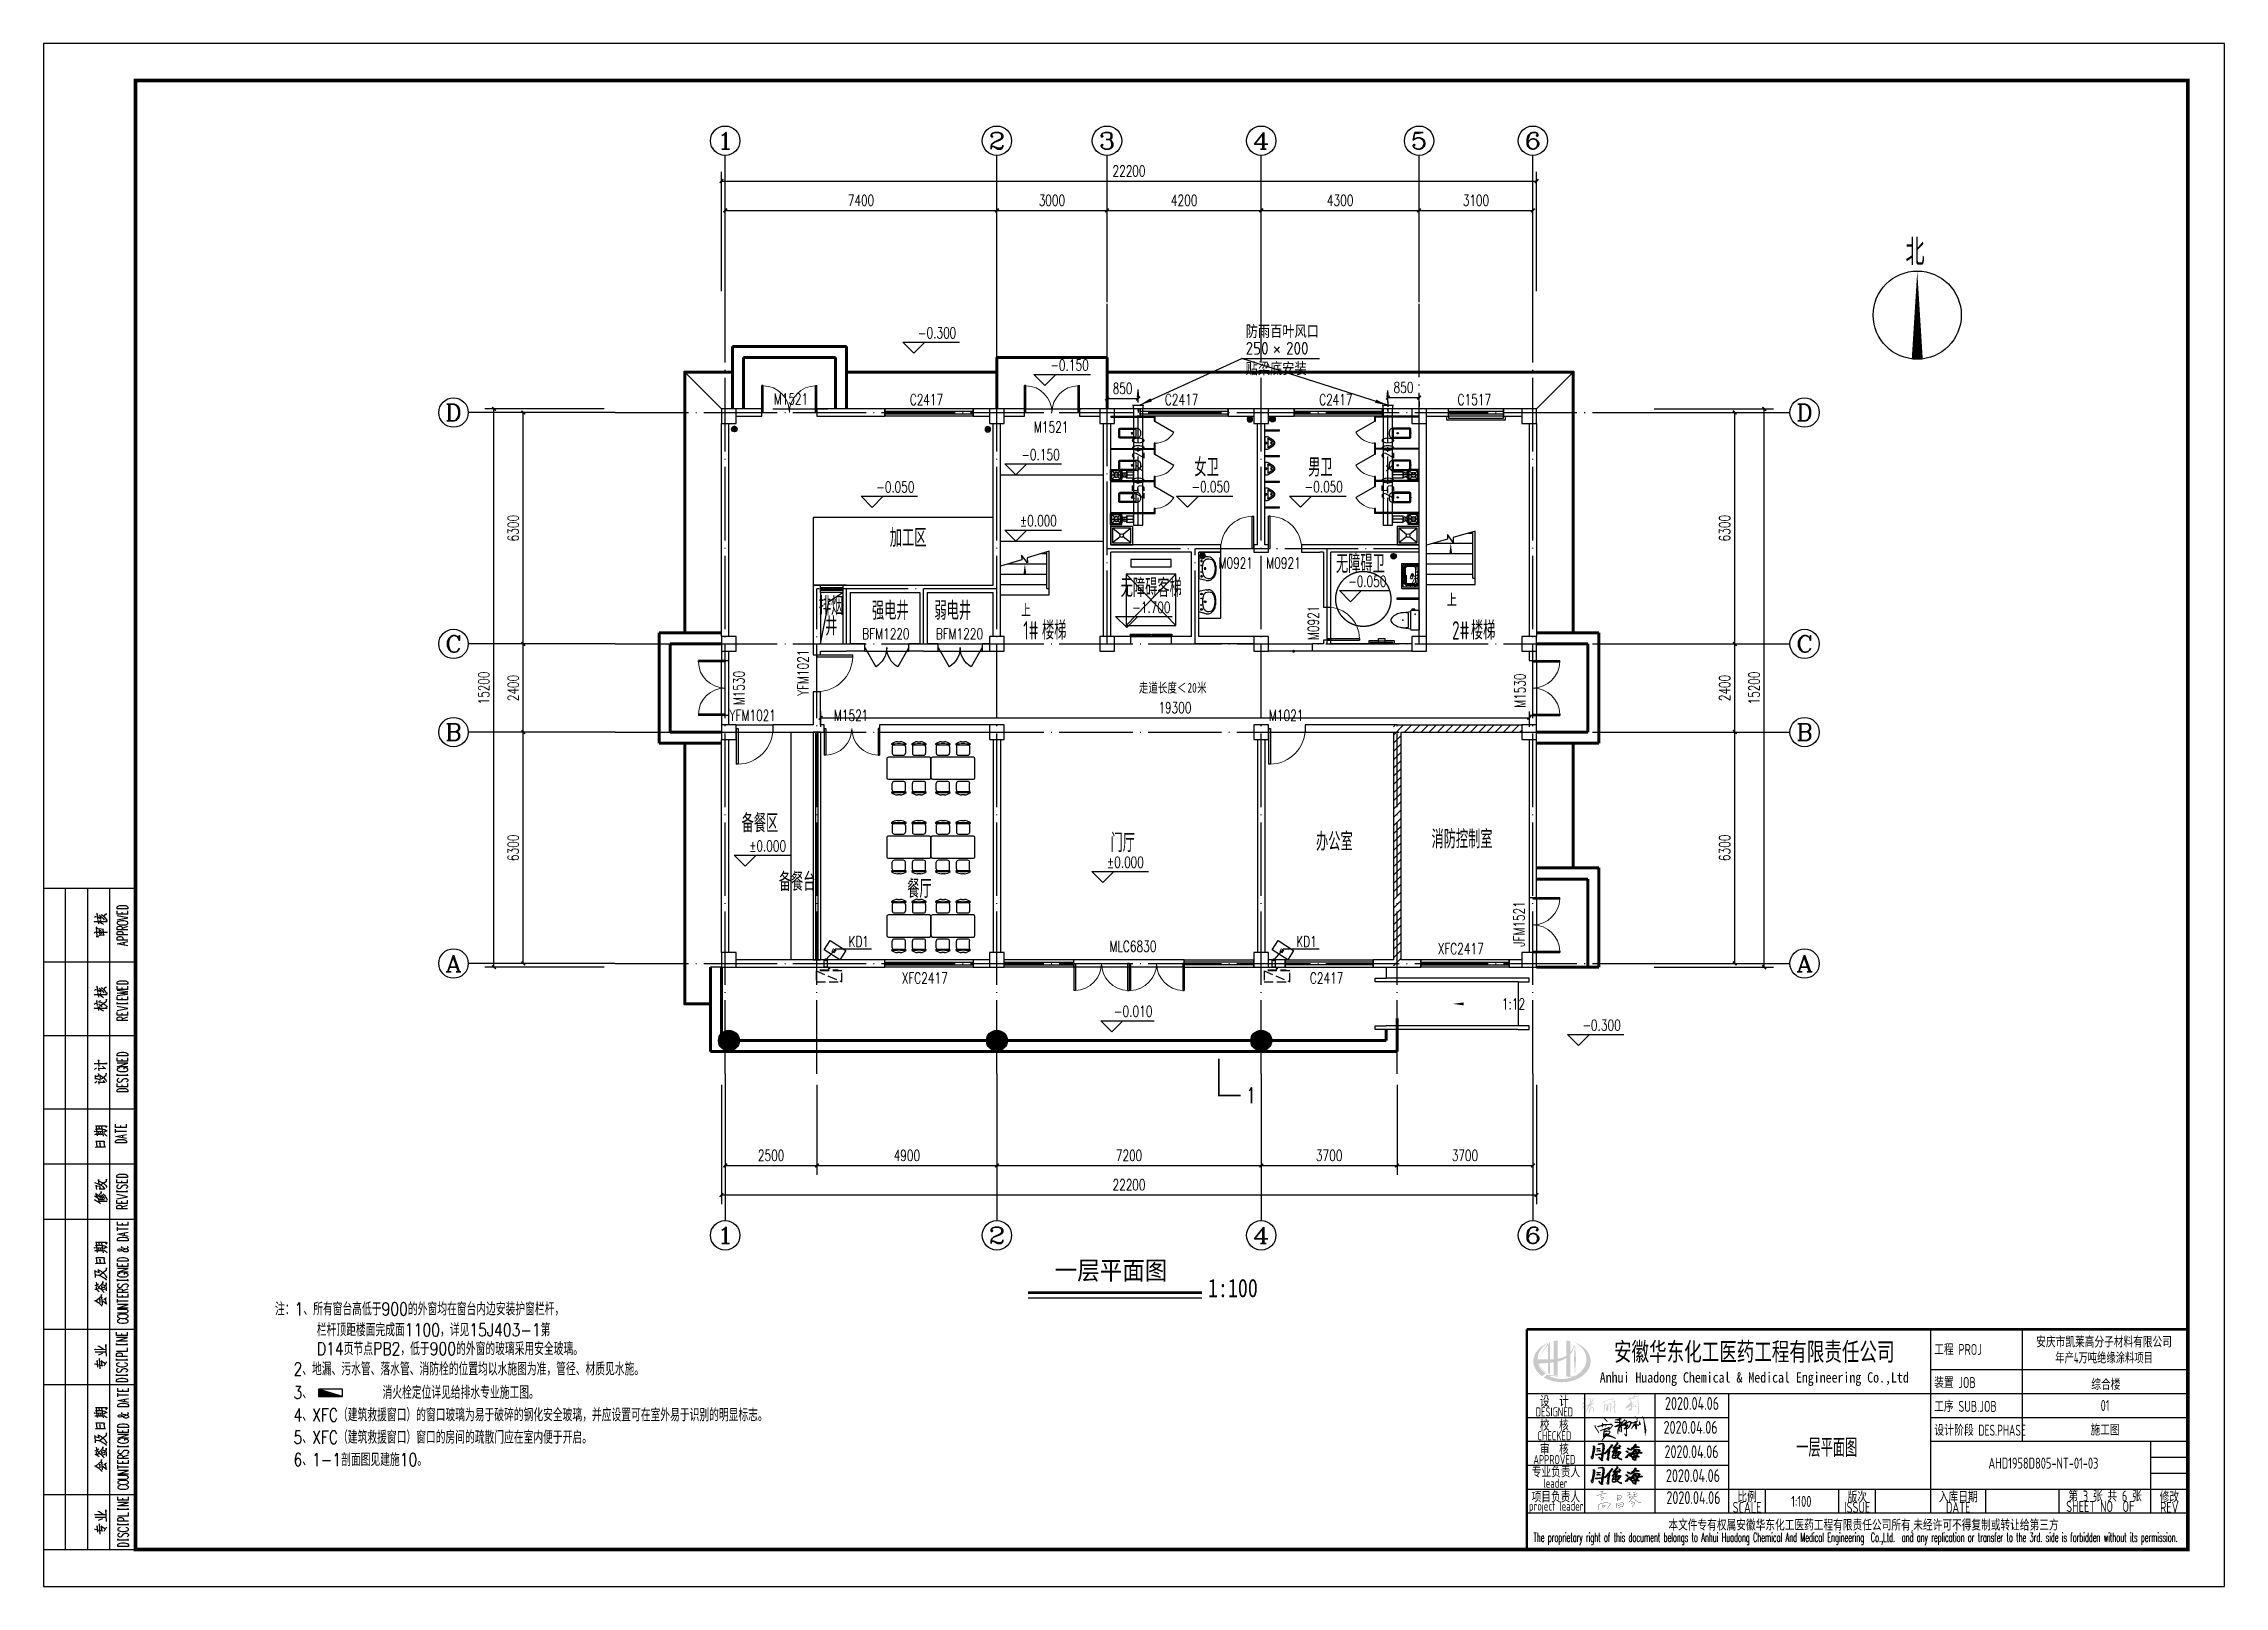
# Model space of a CAD drawing. Extents: x 5188914 to 7068445, y -542675 to 2032183.
# Drawn here: x 5193907 to 5253307, y -405398 to -363398 of the extents above; entities that cross this region are included whole.
import ezdxf
from ezdxf.enums import TextEntityAlignment as Align

# ---------------------------------------------------------------- set-up
doc = ezdxf.new("R2010")
doc.units = 0
doc.header["$LTSCALE"] = 1000
doc.header["$MEASUREMENT"] = 0
for name, pattern in [('CENTER2', [1.125, 0.75, -0.125, 0.125, -0.125]), ('DASH', [0.35, 0.25, -0.1]), ('DOTE', [2.42, 2, -0.2, 0.02, -0.2])]:
    doc.linetypes.add(name, pattern=pattern)
doc.layers.get('0').update_dxf_attribs({"linetype": 'CONTINUOUS'})
doc.layers.get('Defpoints').update_dxf_attribs({"linetype": 'CONTINUOUS'})
for name, color, linetype in [('3T_GLASS', 5, 'CONTINUOUS'), ('3T_WOOD', 21, 'CONTINUOUS'), ('AXIS', 3, 'CONTINUOUS'), ('AXIS_TEXT', 7, 'CONTINUOUS'), ('COLUMN', 9, 'CONTINUOUS'), ('DIM_ELEV', 3, 'CONTINUOUS'), ('DIM_LEAD', 3, 'CONTINUOUS'), ('DIM_SYMB', 3, 'CONTINUOUS'), ('DOTE', 252, 'CONTINUOUS'), ('DUCT-排烟中心线', 5, 'CENTER2'), ('DUCT-排烟标注', 3, 'CONTINUOUS'), ('DUCT-排烟管', 2, 'CONTINUOUS'), ('DUCT-排风标注', 3, 'CONTINUOUS'), ('DUCT-排风风口', 7, 'CONTINUOUS'), ('Hvac-Hide', 8, 'DASH'), ('JJ', 8, 'CONTINUOUS'), ('LATRINE', 251, 'CONTINUOUS'), ('LVTRY', 251, 'CONTINUOUS'), ('PUB_TEXT', 7, 'CONTINUOUS'), ('PUB_TITLE', 4, 'CONTINUOUS'), ('STAIR', 251, 'CONTINUOUS'), ('TH_DIM', 3, 'CONTINUOUS'), ('TH_TEXT', 7, 'CONTINUOUS'), ('WALL', 251, 'CONTINUOUS'), ('WINDOW', 4, 'CONTINUOUS'), ('WINDOW_TEXT', 7, 'CONTINUOUS'), ('WP_F_PJ', 7, 'CONTINUOUS'), ('厨卫布置', 6, 'CONTINUOUS'), ('图名', 15, 'CONTINUOUS'), ('填充', 251, 'CONTINUOUS'), ('排水', 221, 'CONTINUOUS'), ('文字', 11, 'CONTINUOUS')]:
    doc.layers.add(name, color=color, linetype=linetype)
doc.styles.add('_TCH_AXIS', font='COMPLEX', dxfattribs={"bigfont": 'GBCBIG'})
doc.styles.add('_TCH_DIM', font='SIMPLEX', dxfattribs={"bigfont": 'GBCBIG'})
doc.styles.add('_TCH_DIM_T3', font='SIMPLEX', dxfattribs={"width": 0.705882, "bigfont": 'GBCBIG'})
doc.styles.add('_TCH_LABEL', font='COMPLEX', dxfattribs={"bigfont": 'GBCBIG'})
doc.styles.add('_TCH_WINDOW', font='SIMPLEX', dxfattribs={"height": 3.5, "bigfont": 'GBCBIG'})
doc.styles.add('AHD', font='sceie.shx', dxfattribs={"width": 0.7, "bigfont": 'sceic.shx'})
doc.styles.add('COMPLEX', font='COMPLEX')
doc.styles.add('DIM_FONT', font='SIMPLEX', dxfattribs={"width": 0.7, "bigfont": 'GBCBIG'})
doc.styles.add('ECEC_TQ', font='txt_l.shx', dxfattribs={"bigfont": 'hztxt_l.shx'})
doc.styles.add('HZ1', font='txt.shx', dxfattribs={"bigfont": 'hzdx.shx'})
doc.styles.add('sceie', font='SCEIE', dxfattribs={"width": 0.75, "bigfont": 'SCEIC'})
doc.styles.add('schuco', font='sceie.shx', dxfattribs={"width": 0.7, "bigfont": 'sceic.shx'})
doc.styles.get("Standard").update_dxf_attribs({"font": 'SCEIE', "bigfont": 'SCEIC'})
doc.styles.add('宋体', font='', dxfattribs={"width": 0.7})
doc.styles.get('宋体').set_extended_font_data('SimSun')
doc.dimstyles.new('_TCH_ARCH&&100', dxfattribs={"dimtxt": 297.5, "dimasz": 100, "dimexe": 250, "dimexo": 300, "dimgap": 126.25, "dimtad": 1, "dimdec": 0, "dimzin": 0, "dimdsep": 46, "dimtxsty": '_TCH_DIM_T3', "dimblk": 'ARCHTICK', "dimcen": 0.09, "dimclrt": 7, "dimazin": 2, "dimtfac": 1, "dimtdec": 0, "dimtix": 1, "dimtmove": 2, "dimatfit": 3, "dimfxl": 0, "dimtolj": 1, "dimtzin": 0, "dimarcsym": 0})

msp = doc.modelspace()

# ---------------------------------------------------------------- texts
for s, height, style, width, p in [('女卫', 500, 'schuco', 0.7, (5225253.3, -375183)), ('男卫', 500, 'schuco', 0.7, (5228351.8, -375183)), ('加工区', 500, 'schuco', 0.7, (5216957, -377100.9)), ('无障碍卫', 500, 'schuco', 0.7, (5229108.3, -377813.7, 0)), ('无障碍客梯', 500, 'schuco', 0.7, (5223245.9, -378464.5)), ('排烟', 500, 'schuco', 0.7, (5215021.1, -378960.2)), ('井', 500, 'schuco', 0.7, (5215197.4, -379510.1)), ('强电井', 500, 'schuco', 0.7, (5216469.4, -379084.3)), ('弱电井', 500, 'schuco', 0.7, (5218171, -379084.3)), ('1#', 500, 'schuco', 0.7, (5220588.7, -379622.3)), ('楼梯', 500, 'schuco', 0.7, (5221101.2, -379622.3)), ('2#', 500, 'schuco', 0.7, (5232271.5, -379622.3)), ('楼梯', 500, 'schuco', 0.7, (5232784, -379622.3)), ('备餐区', 500, 'schuco', 0.7, (5212919.3, -384871.7)), ('门厅', 500, 'schuco', 0.7, (5222969.2, -385405.1)), ('办公室', 500, 'schuco', 0.7, (5228566.3, -385371)), ('消防控制室', 500, 'schuco', 0.7, (5231710.6, -385305.7)), ('备餐台', 500, 'schuco', 0.7, (5213933.5, -386466.4)), ('餐厅', 500, 'schuco', 0.7, (5217432.7, -386658.1)), ('工程 PROJ', 300, 'sceie', 0.8, (5245404.1, -399097.6)), ('装置 JOB', 300, 'sceie', 0.8, (5245404.1, -399997.6)), ('工序 SUB.JOB', 300, 'sceie', 0.8, (5245404.1, -400647.6)), ('设计阶段 DES.PHASE', 300, 'sceie', 0.75, (5245404.1, -401297.6))]:
    msp.add_text(s, height=height, dxfattribs=dict(style=style, width=width)).set_placement(p)
for s, height, style, width, p in [('安庆市凯莱高分子材料有限公司', 300, 'sceie', 0.8, (5250030.9, -398727.4)), ('安徽华东化工医药工程有限责任公司', 500, '宋体', 0.7, (5240502.1, -398997.6)), ('年产4万吨绝缘涂料项目', 300, 'sceie', 0.65, (5250030.9, -399162.4)), ('Anhui Huadong Chemical & Medical Engineering Co.,Ltd', 280, '宋体', 0.85, (5240502.1, -399747.6)), ('综合楼', 300, 'sceie', 0.8, (5250078.7, -399883.6)), ('设  计', 300, 'AHD', 0.8, (5235057.2, -400347.6)), ('设  计', 300, 'AHD', 0.8, (5235057.2, -400347.6)), ('01', 300, 'sceie', 0.8, (5250057.2, -400472.6)), ('DESIGNED', 250, 'AHD', 0.8, (5235057.2, -400647.6)), ('DESIGNED', 250, 'AHD', 0.8, (5235057.2, -400647.6)), ('校  核', 300, 'AHD', 0.8, (5235057.2, -400997.6)), ('校  核', 300, 'AHD', 0.8, (5235057.2, -400997.6)), ('CHECKED', 250, 'AHD', 0.8, (5235057.2, -401297.6)), ('CHECKED', 250, 'AHD', 0.8, (5235057.2, -401297.6)), ('审  核', 300, 'AHD', 0.8, (5235057.2, -401647.6)), ('审  核', 300, 'AHD', 0.8, (5235057.2, -401647.6)), ('一层平面图', 500, 'AHD', 0.7, (5242476.1, -401611.3)), ('施工图', 300, 'sceie', 0.8, (5250057.2, -401122.6)), ('APPROVED', 250, 'AHD', 0.8, (5235057.2, -401947.6)), ('APPROVED', 250, 'AHD', 0.8, (5235057.2, -401947.6)), ('专业负责人', 300, 'AHD', 0.8, (5235100.2, -402267.6)), ('leader', 250, 'AHD', 0.8, (5235087.2, -402587.6)), ('project leader', 250, 'AHD', 0.8, (5235107.2, -403247.6)), ('项目负责人', 300, 'AHD', 0.8, (5235097.2, -402947.6)), ('SCALE', 300, 'sceie', 0.8, (5240307.2, -403247.6)), ('比例', 300, 'sceie', 0.8, (5240307.2, -402947.6)), ('1:100', 300, 'sceie', 0.8, (5241783.1, -403084.5)), ('ISSUE', 300, 'sceie', 0.8, (5243307.2, -403247.6)), ('版次', 300, 'sceie', 0.8, (5243307.2, -402947.6)), ('入库日期', 300, 'sceie', 0.8, (5246057.2, -402947.6)), ('DATE', 300, 'sceie', 0.8, (5246057.2, -403247.6)), ('SHEET NO  OF  ', 300, 'sceie', 0.8, (5250057.2, -403222.6)), ('第 3 张 共 6 张', 300, 'sceie', 0.8, (5250057.2, -402922.6)), ('REV', 300, 'sceie', 0.8, (5251807.2, -403247.6)), ('修改', 300, 'sceie', 0.8, (5251807.2, -402947.6)), ('本文件专有权属安徽华东化工医药工程有限责任公司所有,未经许可不得复制或转让给第三方', 300, 'sceie', 0.8, (5243478.3, -403746.5)), ('The proprietary right of this document belongs to Anhui Huadong Chemical And Medical Engineering  Co.,Ltd.  and any replication or transfer to the 3rd. side is forbidden without its permission. ', 250, 'ECEC_TQ', 0.45, (5243307.2, -404097.6))]:
    msp.add_text(s, height=height, dxfattribs=dict(style=style, width=width)).set_placement(p, align=Align.MIDDLE)
at = {"style": 'sceie', "width": 0.8}
for tag, height, p in [('2020.04.06', 350, (5238806.6, -400417.3)), ('2020.04.06', 350, (5238767.5, -401067.9)), ('2020.04.06', 350, (5238793.5, -401731.6)), ('AHD1958D805-NT-01-03', 300, (5248378, -402043.9)), ('2020.04.06', 350, (5238832.6, -402382.2)), ('2020.04.06', 350, (5238845.6, -402980.7))]:
    msp.add_attdef(tag, text='200320-02-040', height=height, dxfattribs=at).set_placement(p, align=Align.MIDDLE)
at = {"layer": '3T_GLASS', "color": 7, "style": '_TCH_DIM', "width": 0.705882}
msp.add_text('1:12', height=297.5, dxfattribs=at).set_placement((5233630.2, -389688.9))
at = {"layer": 'DIM_ELEV', "color": 7, "style": '_TCH_DIM', "width": 0.705882}
for s, p in [('-0.300', (5217722.3, -371422)), ('-0.150', (5221329.2, -372297.4)), ('-0.150', (5220539.2, -374735.4)), ('-0.050', (5216584.4, -375616.6)), ('-0.050', (5225171.9, -375610.7)), ('-0.050', (5228253.8, -375610.7)), ('%%P0.000', (5220499.2, -376535.4)), ('-0.050', (5229439.4, -378184.7)), ('-1.700', (5223557.8, -378892.2)), ('%%P0.000', (5213123.1, -385389.2)), ('%%P0.000', (5222868.5, -385832.8)), ('-0.010', (5223062.4, -389892.2)), ('-0.300', (5235821, -390267.4))]:
    msp.add_text(s, height=297.5, dxfattribs=at).set_placement(p)
at = {"layer": 'DIM_SYMB', "color": 7, "style": '_TCH_DIM'}
for p in [(5232130.4, -378715.4), (5220530.4, -378995.4)]:
    msp.add_text('上', height=337.6, dxfattribs=at).set_placement(p)
at = {"layer": 'DUCT-排烟标注', "color": 0}
for s, p in [('200', (5223897.4, -374712.2, 2000)), ('200', (5230697.1, -374712.2, 2000)), ('250', (5223897.4, -375812.2, 2000)), ('×', (5223897.4, -375062.2, 2000)), ('250', (5230697.1, -375812.2, 2000)), ('×', (5230697.1, -375062.2, 2000))]:
    msp.add_text(s, height=350, rotation=90, dxfattribs=at).set_placement(p)
at = {"layer": 'DUCT-排风标注', "color": 7}
for s, p in [('防雨百叶风口', (5226648.9, -371411.9)), ('250', (5226648.9, -371866.9)), ('×', (5227398.9, -371866.9)), ('200', (5227748.9, -371866.9)), ('贴梁底安装', (5226648.9, -372426.9))]:
    msp.add_text(s, height=350, dxfattribs=at).set_placement(p)
at = {"layer": 'PUB_TEXT', "style": '_TCH_DIM'}
msp.add_text('北', height=723.4, dxfattribs=at).set_placement((5244620.1, -369435.6))
at = {"layer": 'PUB_TEXT', "width": 0.705882}
for s, height, style, p in [('1%', 297.5, '_TCH_AXIS', (5230933.3, -378165.6)), ('KD1', 297.5, '_TCH_LABEL', (5215829.5, -387990.5)), ('KD1', 297.5, '_TCH_LABEL', (5228029.5, -387990.5)), ('1', 425, '_TCH_LABEL', (5226667.3, -392246.8))]:
    msp.add_text(s, height=height, dxfattribs=dict(at, style=style)).set_placement(p)
at = {"layer": 'TH_TEXT', "color": 1, "style": '宋体', "width": 0.7}
for s, height, p in [('走道长度＜', 264.35, (5223740.8, -381064.6)), ('20', 264.35, (5225064, -381064.6)), ('米', 264.3, (5225328.6, -381064.6))]:
    msp.add_text(s, height=height, dxfattribs=at).set_placement(p)
at = {"layer": '厨卫布置', "style": 'DIM_FONT', "width": 0.494118}
for p in [(5215368.2, -388106), (5227568.2, -388106)]:
    msp.add_text('LW', height=89.65, rotation=327.283308, dxfattribs=at).set_placement(p)
at = {"layer": '图名', "style": '宋体'}
for s, width, p in [('一层平面图', 0.9, (5221447.1, -397044.2)), ('1:100', 0.8, (5225619.9, -397525))]:
    msp.add_text(s, height=500, dxfattribs=dict(at, width=width)).set_placement(p)
at = {"layer": '文字', "style": 'HZ1', "width": 0.8}
for s, p in [('注：1、所有窗台高低于900的外窗均在窗台内边安装护窗栏杆，', (5200210.9, -398022.3)), ('栏杆顶距楼面完成面1100，详见15J403-1第', (5201350, -398590.1)), ('D14页节点PB2，低于900的外窗的玻璃采用安全玻璃。', (5201350, -399104.7)), ('2、地漏、污水管、落水管、消防栓的位置均以水施图为准，管径、材质见水施。', (5200712.8, -399654.7)), ('3、       消火栓定位详见给排水专业施工图。', (5200712.8, -400294.3)), ('4、XFC（建筑救援窗口）的窗口玻璃为易于破碎的钢化安全玻璃，并应设置可在室外易于识别的明显标志。', (5200712.8, -400905.6)), ('5、XFC（建筑救援窗口）窗口的房间的疏散门应在室内便于开启。', (5200712.8, -401514.3)), ('6、1-1剖面图见建施10。', (5200712.8, -402123))]:
    msp.add_text(s, height=350, dxfattribs=at).set_placement(p)

# ---------------------------------------------------------------- blocks, each defined once
blk = doc.blocks.new('$lvtry$00000171')
at = {"layer": '排水'}
for p, q in [((-74, 11), (-11, 74)), ((-70, -27), (27, 70)), ((-53, -53), (53, 53)), ((-27, -70), (70, 27)), ((11, -74), (74, -11))]:
    blk.add_line(p, q, dxfattribs=at)
blk.add_circle((0, 0), 75, dxfattribs=at)
blk.add_point((0, 0), dxfattribs=at)
blk = doc.blocks.new('$lvtry$00000206')
blk.add_line((-194, -428, 0), (-224, -220, 0))
at = {"elevation": 0}
blk.add_lwpolyline([(-264, -120), (-286, -120), (-286, -200), (-264, -200)], close=True, dxfattribs=at)
for points in [[(-242, -220, -0.414214), (-264, -198), (-264, -22, -0.414214), (-242, 0), (264, 0, -0.414214), (286, -22), (286, -198, -0.414214), (264, -220)], [(192, -286), (-170, -286, 0.39219), (-189, -305), (-191, -326), (-193, -363), (-194, -398), (-193, -429), (-190, -459), (-185, -488), (-178, -518), (-169, -550), (-157, -584), (-142, -619), (-124, -654), (-103, -687), (-79, -717), (-52, -741), (-22, -760), (-1, -767, 0.15433), (23, -767), (44, -760), (74, -741), (101, -717), (125, -687), (146, -654), (164, -619), (179, -584), (191, -550), (201, -518), (208, -488), (212, -459), (215, -429), (216, -398), (215, -363), (213, -326), (212, -305, 0.39219)]]:
    blk.add_lwpolyline(points, format="xyb", close=True, dxfattribs=at)
blk.add_lwpolyline([(217, -428), (246, -220)], dxfattribs=at)
for p in [(-155, -109, 0), (12, -443, 0)]:
    blk.add_point(p)
blk = doc.blocks.new('$lvtry$00000054')
at = {"lineweight": 13}
for p, q in [((-279, -123), (-251, -123)), ((-278, -51), (-251, -51)), ((-232, -26), (-232, -79)), ((-232, -79), (-155, -79)), ((-191, -100), (-232, -127)), ((-232, -127), (-232, -335)), ((-232, -335), (-191, -381)), ((-191, -100), (189, -100)), ((-150, -84), (-150, -100)), ((148, -84), (148, -100)), ((232, -79), (153, -79)), ((232, -335), (191, -381)), ((192, -101), (232, -127)), ((232, -26), (232, -79)), ((232, -127), (232, -335)), ((279, -51), (252, -51)), ((280, -123), (252, -123))]:
    blk.add_line(p, q, dxfattribs=at)
for p, q in [((-251, -349), (-251, -26)), ((-251, -26), (251, -26)), ((-222, -381), (-251, -349)), ((221, -381), (-222, -381)), ((-90, -26), (90, -26)), ((0, -26), (-90, -26)), ((221, -381), (251, -349)), ((251, -349), (251, -26))]:
    blk.add_line(p, q)
for points in [[(-280, 0), (280, 0)], [(-280, 0), (-280, -350)], [(280, 0), (280, -350)], [(-280, -350), (-230, -410)], [(-230, -410), (230, -410)], [(280, -350), (230, -410)]]:
    blk.add_lwpolyline(points)
for centre, radius in [((-89, -56), 15), ((1, -182), 24.9), ((1, -44), 8), ((90, -54), 15)]:
    blk.add_circle(centre, radius, dxfattribs=at)
blk.add_circle((1, -182), 33.1)
for centre, start, end in [((-155, -84), 0, 90), ((153, -84), 90, 180), ((189, -105), 57.24435, 90)]:
    blk.add_arc(centre, 5, start, end, dxfattribs=at)
blk = doc.blocks.new('A$C2E081725')
at = {"linetype": 'DASH'}
for p, q in [((700, 94), (0, 394)), ((600, 64), (100, 64)), ((138, 94), (138, 64)), ((350, 8), (327, 39)), ((350, 49), (350, 0)), ((350, 8), (373, 39)), ((563, 94), (563, 64))]:
    blk.add_line(p, q, dxfattribs=at)
blk.add_lwpolyline([(0, 394), (0, 94), (700, 94), (700, 394)], close=True, dxfattribs=at)
blk = doc.blocks.new('$TCHSYS$APDOOR2D')
blk.add_line((0.5, 0), (0, 0.866))
at = {"lineweight": 13}
blk.add_arc((0.5, 0), 1, 120, 180, dxfattribs=at)
blk = doc.blocks.new('$lvtry$00000200')
at = {"color": 0}
for p, q in [((-110, -40), (-110, -470)), ((100, -30), (-100, -30)), ((110, -470), (110, -40))]:
    blk.add_line(p, q, dxfattribs=at)
blk.add_lwpolyline([(100, 0), (-100, 0, 0.414214), (-140, -40), (-140, -480, 0.414214), (-30, -590), (30, -590, 0.414214), (140, -480), (140, -40, 0.414214)], format="xyb", close=True, dxfattribs=at)
blk.add_lwpolyline([(140, -470), (-140, -470)], dxfattribs=at)
blk.add_circle((0, -359), 20, dxfattribs=at)
for centre, start, end in [((-100, -40), 90, 180), ((100, -40), 0, 90)]:
    blk.add_arc(centre, 10, start, end, dxfattribs=at)
for p in [(0, 0), (0, -359)]:
    blk.add_point(p, dxfattribs=at)
blk = doc.blocks.new('$lvtry$00000221')
at = {"color": 0}
for p, q in [((-124, -91), (-43, -216)), ((-116, -76), (116, -76)), ((43, -216), (124, -91))]:
    blk.add_line(p, q, dxfattribs=at)
blk.add_lwpolyline([(69, -231, -0.57735), (-69, -231), (-162, -88, -0.145378), (-170, -61), (-170, 0), (170, 0), (170, -61, -0.145378), (162, -88)], format="xyb", close=True, dxfattribs=at)
for centre, radius in [((0, -177), 20), ((0, -38), 17.7)]:
    blk.add_circle(centre, radius, dxfattribs=at)
for centre, radius, start, end in [((-116, -86), 10, 90, 213.0863), ((0, -191), 50, 210, 330), ((116, -86), 10, 326.9137, 90)]:
    blk.add_arc(centre, radius, start, end, dxfattribs=at)
for p in [(0, -38), (0, -177)]:
    blk.add_point(p, dxfattribs=at)
blk = doc.blocks.new('$plan$00000279')
for p, q in [((-569, 821), (-109, 821)), ((-564, 754), (-564, 529)), ((-389, 921), (-290, 921)), ((-114, 754), (-114, 529)), ((117, 821), (577, 821)), ((122, 754), (122, 529)), ((298, 921), (397, 921)), ((572, 754), (572, 529)), ((-746, 342), (-746, -308)), ((704, 392), (-696, 392)), ((-497, 461), (-182, 461)), ((190, 461), (505, 461)), ((754, -308), (754, 342)), ((-696, -358), (704, -358)), ((-564, -720), (-564, -495)), ((-182, -427), (-497, -427)), ((-114, -720), (-114, -495)), ((122, -720), (122, -495)), ((505, -427), (190, -427)), ((572, -720), (572, -495)), ((-109, -787), (-569, -787)), ((-290, -887), (-389, -887)), ((577, -787), (117, -787)), ((397, -887), (298, -887))]:
    blk.add_line(p, q)
for centre, radius, start, end in [((-579, 837), 10, 130.72654, 202.66999), ((-569, 841), 20, 202.66999, 270), ((-379, 606), 316, 91.76514, 130.72654), ((-497, 754), 67.5, 90, 180), ((-300, 606), 316, 49.27346, 88.23486), ((-182, 754), 67.5, 0, 90), ((-109, 841), 20, 270, 337.33001), ((-100, 837), 10, 337.33001, 49.27346), ((108, 837), 10, 130.72654, 202.66999), ((117, 841), 20, 202.66999, 270), ((307, 606), 316, 91.76514, 130.72654), ((190, 754), 67.5, 90, 180), ((387, 606), 316, 49.27346, 88.23486), ((505, 754), 67.5, 0, 90), ((577, 841), 20, 270, 337.33001), ((587, 837), 10, 337.33001, 49.27346), ((-696, 342), 50, 90, 180), ((-497, 529), 67.5, 180, 270), ((-182, 529), 67.5, 270, 0), ((190, 529), 67.5, 180, 270), ((505, 529), 67.5, 270, 0), ((704, 342), 50, 0, 90), ((-696, -308), 50, 180, 270), ((-497, -495), 67.5, 90, 180), ((-497, -720), 67.5, 180, 270), ((-182, -495), 67.5, 0, 90), ((-182, -720), 67.5, 270, 0), ((190, -495), 67.5, 90, 180), ((190, -720), 67.5, 180, 270), ((505, -495), 67.5, 0, 90), ((505, -720), 67.5, 270, 0), ((704, -308), 50, 270, 0), ((-579, -803), 10, 157.33001, 229.27346), ((-569, -807), 20, 90, 157.33001), ((-379, -572), 316, 229.27346, 268.23486), ((-300, -572), 316, 271.76514, 310.72654), ((-109, -807), 20, 22.66999, 90), ((-100, -803), 10, 310.72654, 22.66999), ((108, -803), 10, 157.33001, 229.27346), ((117, -807), 20, 90, 157.33001), ((307, -572), 316, 229.27346, 268.23486), ((387, -572), 316, 271.76514, 310.72654), ((577, -807), 20, 22.66999, 90), ((587, -803), 10, 310.72654, 22.66999)]:
    blk.add_arc(centre, radius, start, end)
at = {"lineweight": 13}
for centre, start, end in [((-339, -1857), 84.8023, 95.1977), ((347, -1857), 84.8023, 95.1977), ((-339, 1890), 264.8023, 275.1977), ((347, 1890), 264.8023, 275.1977)]:
    blk.add_arc(centre, 2713, start, end, dxfattribs=at)
at = {"width": 0.8, "flags": 9}
for tag in ['XSIZE', 'YSIZE']:
    blk.add_attdef(tag, (0, 0), '', height=0.5, dxfattribs=at)
blk = doc.blocks.new('A$C04D97144')
for p, q in [((6, 0), (6, 180)), ((12, 0), (12, 180)), ((18, 0), (18, 180)), ((0, 160), (25, 160)), ((0, 140), (25, 140)), ((0, 120), (25, 120)), ((0, 105), (25, 105)), ((0, 90), (25, 90)), ((0, 60), (25, 60)), ((0, 45), (25, 45)), ((0, 15), (25, 15))]:
    blk.add_line(p, q)
blk.add_lwpolyline([(0, 180), (0, 0), (25, 0), (25, 180)], close=True)
for points in [[(13.86, 172.15), (14.14, 172.35), (14.27, 172.38), (14.34, 172.35)], [(14.77, 171.68), (14.55, 173.26), (14.52, 173.14), (14.6, 172.92)], [(14.74, 172.24), (14.91, 172.21), (15.58, 171.72), (15.62, 171.68), (15.41, 172.54)], [(15.05, 172.71), (15.19, 172.68), (15.62, 172.35), (15.65, 172.32), (15.93, 172.07), (16.21, 171.79), (16.46, 171.47)], [(15.62, 172.92), (15.82, 172.82), (16.28, 172.49), (16.56, 172.15), (16.86, 171.79), (17.09, 171.47), (17.27, 171.22)], [(16.39, 172.38), (16.86, 172.95), (17.09, 173.06), (16.81, 172.89)], [(22.97, 174.41), (20.03, 174.41), (20.03, 174.9), (20.17, 175.1), (20.47, 175.24), (20.72, 175.32), (21.18, 175.38), (21.87, 175.38), (22.28, 175.32), (22.58, 175.24), (22.83, 175.1), (22.97, 174.9), (22.97, 174.41), (22.97, 174.41)], [(22.97, 173), (20.03, 173), (20.03, 173.91)], [(20.03, 171.46), (22.97, 172.02), (20.03, 172.59)], [(21.43, 173), (21.43, 173.56)], [(22.97, 173), (22.97, 173.91)], [(13.78, 167.95), (14.06, 168.13), (14.27, 168.19)], [(13.81, 170.94), (13.95, 171.05), (13.92, 171.02), (17.27, 171.02), (17, 170.98), (16.72, 171.02)], [(14.27, 166.93), (14.52, 166.93), (14.71, 166.88), (14.91, 166.82), (15.05, 166.76)], [(14.56, 166.93), (14.41, 169.49), (14.31, 169.43), (14.77, 169.08)], [(14.66, 168.06), (14.71, 168.13), (17.28, 168.09), (17.03, 168.05), (16.72, 168.09)], [(14.8, 171.44), (14.97, 170.34)], [(16.18, 168.75), (16.32, 168.86), (14.97, 169.04), (15.08, 169.08), (15.27, 167.31)], [(14.99, 171.05), (15.44, 170.8), (15.79, 170.59), (16.04, 170.42), (16.29, 170.2)], [(15.02, 167.18), (15.27, 167.25), (16.53, 167.36), (16.29, 167.32), (16.18, 168.75), (16.15, 168.58), (16.21, 168.27)], [(15.19, 171.05), (15.54, 171.41)], [(15.73, 167.59), (15.62, 168.61)], [(20.03, 170.48), (20.17, 170.34), (20.47, 170.2), (20.72, 170.14), (21.18, 170.06), (21.87, 170.06), (22.28, 170.14), (22.58, 170.2), (22.83, 170.34), (22.97, 170.48), (22.97, 170.77), (22.83, 170.91), (22.58, 171.05), (22.28, 171.11), (21.87, 171.19), (21.18, 171.19), (20.72, 171.11), (20.47, 171.05), (20.17, 170.91), (20.03, 170.77), (20.03, 170.48), (20.03, 170.48)], [(22.97, 168.74), (20.03, 168.74), (20.03, 169.37), (20.17, 169.57), (20.33, 169.65), (20.58, 169.71), (20.88, 169.71), (21.18, 169.65), (21.27, 169.57), (21.43, 169.37), (21.43, 168.74)], [(22.97, 167.34), (20.03, 167.34), (20.03, 167.97), (20.17, 168.17), (20.33, 168.24), (20.58, 168.31), (21.02, 168.31), (21.27, 168.24), (21.43, 168.17), (21.57, 167.97), (21.57, 167.34)], [(22.97, 165.93), (20.03, 165.93), (20.03, 166.57), (20.17, 166.77), (20.33, 166.84), (20.58, 166.92), (21.02, 166.92), (21.27, 166.84), (21.43, 166.77), (21.57, 166.57), (21.57, 165.93)], [(21.43, 169.23), (22.97, 169.71)], [(22.97, 164.39), (20.03, 164.95), (22.97, 165.52)], [(21.98, 164.61), (21.98, 165.3)], [(22.97, 153.91), (20.03, 153.91), (20.03, 154.4), (20.17, 154.6), (20.47, 154.74), (20.72, 154.82), (21.18, 154.88), (21.87, 154.88), (22.28, 154.82), (22.58, 154.74), (22.83, 154.6), (22.97, 154.4), (22.97, 153.91), (22.97, 153.91)], [(13.81, 151.05), (13.95, 151.16), (13.92, 151.13), (17.27, 151.13), (17, 151.1), (16.72, 151.13)], [(13.81, 148.52), (14.06, 148.69), (14.23, 148.76), (14.41, 148.76)], [(13.86, 152.26), (14.14, 152.46), (14.27, 152.49), (14.34, 152.46)], [(14.71, 148.1), (14.52, 149.54), (14.49, 149.43), (14.55, 149.29)], [(14.77, 151.79), (14.55, 153.37), (14.52, 153.26), (14.6, 153.03)], [(14.74, 152.35), (14.91, 152.32), (15.58, 151.84), (15.62, 151.79), (15.41, 152.67)], [(14.8, 151.55), (14.97, 150.45)], [(14.91, 149.01), (15.22, 149.35), (15.36, 149.43), (15.54, 149.54)], [(14.99, 151.16), (15.44, 150.91), (15.79, 150.7), (16.04, 150.53), (16.29, 150.31)], [(15.05, 152.82), (15.19, 152.81), (15.62, 152.46), (15.65, 152.43), (15.93, 152.18), (16.21, 151.9), (16.46, 151.58)], [(15.19, 151.16), (15.54, 151.52)], [(15.33, 148.98), (15.57, 149.01), (15.96, 148.83), (16.28, 148.66), (16.53, 148.47), (16.72, 148.3), (16.92, 148.13), (17.09, 147.92), (17.27, 147.67)], [(15.62, 153.03), (15.82, 152.95), (16.28, 152.6), (16.56, 152.26), (16.86, 151.9), (17.09, 151.58), (17.27, 151.33)], [(15.73, 148.21), (15.79, 148.3), (17.09, 149.29), (17.12, 149.82), (17.03, 149.32), (16.92, 149.18)], [(16.39, 152.49), (16.86, 153.06), (17.09, 153.17), (16.81, 153)], [(22.97, 152.51), (20.03, 152.51), (20.03, 153.42)], [(20.03, 150.83), (22.97, 151.18), (20.03, 151.52), (22.97, 151.88), (20.03, 152.23)], [(22.97, 149.7), (20.03, 149.7), (20.03, 150.61)], [(20.03, 148.52), (20.03, 148.98), (20.03, 148.71), (22.89, 148.71), (22.89, 148.52), (22.89, 148.98)], [(21.43, 152.51), (21.43, 153.06)], [(21.43, 149.7), (21.43, 150.26)], [(22.97, 152.51), (22.97, 153.42)], [(22.97, 149.7), (22.97, 150.61)], [(13.81, 147.36), (13.98, 147.5), (13.92, 147.45), (17.27, 147.45), (17.06, 147.39), (16.78, 147.45)], [(14.74, 147.84), (14.94, 146.76)], [(14.91, 148.47), (15.13, 148.44), (15.54, 148.16), (15.82, 147.95), (15.93, 147.84)], [(14.94, 147.45), (15.33, 147.28), (15.68, 147.08), (15.99, 146.89), (16.28, 146.65)], [(15.08, 147.47), (15.44, 147.88)], [(20.03, 146.76), (22.97, 147.33), (20.03, 147.89)], [(22.97, 145.5), (20.03, 145.5), (20.03, 146.42)], [(22.97, 144.03), (20.03, 144.03), (20.03, 144.67), (20.17, 144.88), (20.33, 144.94), (20.58, 145.02), (20.88, 145.02), (21.18, 144.94), (21.27, 144.88), (21.43, 144.67), (21.43, 144.03)], [(21.43, 145.5), (21.43, 146.07)], [(21.43, 144.53), (22.97, 145.02)], [(22.97, 145.5), (22.97, 146.42)], [(13.78, 132.37), (13.98, 132.39), (17.28, 132.39), (17.06, 132.37), (16.78, 132.39)], [(13.86, 130.75), (14.14, 130.97), (14.28, 131.08), (14.45, 131.15)], [(15.13, 131.49), (14.99, 133.33), (14.97, 133.22), (15.02, 132.98)], [(15.13, 130.33), (15.02, 131.11), (14.97, 131.07), (16.72, 131), (16.84, 130.89), (16.04, 131.66)], [(22.97, 134.41), (20.03, 134.41), (20.03, 134.9), (20.17, 135.1), (20.47, 135.25), (20.72, 135.31), (21.18, 135.39), (21.87, 135.39), (22.28, 135.31), (22.58, 135.25), (22.83, 135.1), (22.97, 134.9), (22.97, 134.41), (22.97, 134.41)], [(22.97, 133), (20.03, 133), (20.03, 133.91)], [(22.97, 131.46), (20.03, 131.46), (22.97, 132.45), (20.03, 132.45)], [(20.72, 131.19), (20.47, 131.11), (20.17, 130.97), (20.03, 130.83), (20.03, 130.55), (20.17, 130.42), (20.47, 130.28), (20.72, 130.2), (21.18, 130.14), (21.87, 130.14), (22.28, 130.2), (22.58, 130.28), (22.83, 130.42), (22.97, 130.55), (22.97, 130.83), (22.83, 130.97), (22.58, 131.11), (22.28, 131.19), (21.87, 131.19), (21.87, 130.83)], [(21.43, 133), (21.43, 133.56)], [(22.97, 133), (22.97, 133.91)], [(13.92, 128.22), (14.17, 128.26), (14.45, 128.26), (14.71, 128.19), (14.97, 128.11), (15.13, 128), (15.27, 127.89), (15.41, 127.75)], [(13.98, 127.12), (14.38, 127.45), (14.55, 127.52)], [(14.14, 128.29), (14.09, 129.06), (14, 128.99), (14.23, 128.9), (14.42, 128.9), (14.6, 128.9), (14.8, 128.9), (14.88, 128.93), (14.97, 128.99), (14.99, 129.1), (15.02, 129.24), (15.02, 129.45), (14.99, 129.56), (14.94, 129.64)], [(15.16, 126.7), (15.05, 127.45), (14.94, 127.34), (15.16, 127.31), (16.67, 127.3), (16.78, 127.16), (16.18, 127.75)], [(15.51, 128.11), (15.36, 129.21), (15.27, 129.13), (15.51, 129.02), (15.79, 128.88), (16.01, 128.74), (16.21, 128.6), (16.46, 128.37), (16.7, 128.11), (16.89, 127.86), (17.03, 127.66), (17.12, 127.49)], [(15.76, 128.08), (15.76, 128.15), (17, 129.2), (17.03, 129.73), (16.95, 129.2), (16.84, 129.06)], [(20.03, 129.02), (20.03, 129.48), (20.03, 129.21), (22.89, 129.21), (22.89, 129.02), (22.89, 129.48)], [(20.47, 128.24), (20.17, 128.1), (20.03, 127.89), (20.03, 127.61), (20.17, 127.41), (20.47, 127.27), (20.72, 127.27), (21.02, 127.33), (21.18, 127.41), (21.27, 127.55), (21.57, 127.97), (21.73, 128.1), (21.87, 128.18), (22.12, 128.24), (22.58, 128.24), (22.83, 128.1), (22.97, 127.89), (22.97, 127.61), (22.83, 127.41), (22.58, 127.27)], [(22.97, 126.01), (20.03, 126.01), (20.03, 126.92)], [(22.97, 124.61), (20.03, 124.61), (20.03, 125.1), (20.17, 125.3), (20.47, 125.44), (20.72, 125.52), (21.18, 125.58), (21.87, 125.58), (22.28, 125.52), (22.58, 125.44), (22.83, 125.3), (22.97, 125.1), (22.97, 124.61), (22.97, 124.61)], [(21.43, 126.01), (21.43, 126.56)], [(22.97, 126.01), (22.97, 126.92)], [(13.75, 113.87), (13.92, 113.91), (16.13, 113.83)], [(13.92, 113.06), (14.09, 113.13), (16.21, 113.13)], [(14.14, 114.51), (14.45, 114.6), (15.08, 114.6), (15.76, 114.57), (16.18, 114.51), (16.64, 114.37), (16.92, 114.2), (17.34, 113.88)], [(14.49, 114.6), (14.34, 115.45), (14.27, 115.36), (15.13, 115.36), (15.19, 115.36), (16.46, 115.39), (16.95, 115.36), (17.23, 115.33), (17.31, 115.31), (16.95, 114.89), (17.2, 115.28)], [(14.69, 112.61), (14.52, 114.29)], [(15.16, 113.16), (15.08, 113.66)], [(15.19, 114.62), (15.11, 115.11)], [(15.65, 113.17), (15.57, 113.63)], [(15.93, 114.57), (15.93, 114.62), (15.85, 115.07)], [(16.29, 112.53), (16.07, 114.29), (16.04, 114.2), (16.13, 114.09)], [(16.39, 113.63), (16.72, 113.94), (16.86, 113.94), (16.61, 113.83)], [(16.46, 113.17), (16.61, 113.16), (16.89, 112.92), (17.09, 112.72), (17.23, 112.53)], [(22.54, 114.92), (19.59, 114.92), (19.59, 115.83)], [(19.59, 113.44), (19.59, 114.43)], [(19.59, 113.94), (22.54, 113.94)], [(22.54, 111.9), (19.59, 112.47), (22.54, 113.03)], [(21, 114.92), (21, 115.48)], [(22.54, 114.92), (22.54, 115.83)], [(14.17, 109.58), (14.45, 109.64), (15.08, 109.67), (15.73, 109.69), (15.82, 109.69), (16.28, 109.69), (16.86, 109.69), (16.67, 109.69), (16.5, 110.8), (16.7, 111.02), (16.43, 111.08), (16.1, 111.08), (15.44, 111.12), (14.77, 111.13), (14.2, 111.13), (14.28, 111.16), (14.49, 109.67)], [(15.51, 109.69), (15.33, 110.8), (15.3, 110.69), (15.41, 110.42)], [(22.54, 110.72), (19.59, 110.72), (19.59, 111.21), (19.75, 111.41), (20.05, 111.56), (20.3, 111.63), (20.75, 111.7), (21.44, 111.7), (21.85, 111.63), (22.15, 111.56), (22.4, 111.41), (22.54, 111.21), (22.54, 110.72), (22.54, 110.72)], [(21.55, 112.12), (21.55, 112.81)], [(22.86, 101.27), (19.92, 101.27), (19.92, 101.75), (20.06, 101.97), (20.36, 102.11), (20.61, 102.18), (21.07, 102.24), (21.76, 102.24), (22.17, 102.18), (22.47, 102.11), (22.72, 101.97), (22.86, 101.75), (22.86, 101.27), (22.86, 101.27)], [(13.78, 95.27), (13.95, 95.23), (14.41, 94.98), (14.45, 94.98), (14.8, 94.75), (15.08, 94.56), (15.3, 94.35), (15.51, 94.18)], [(13.84, 99.93), (14.17, 99.88), (14.63, 99.71), (15.11, 99.49), (15.41, 99.32), (15.65, 99.21), (15.85, 99.08)], [(13.84, 96.29), (14.27, 96.08), (14.6, 95.91), (14.85, 95.72), (14.91, 95.69), (15.11, 95.55)], [(14.38, 96.02), (14.41, 96.14), (14.28, 96.99), (14.23, 96.93), (14.63, 96.65), (14.97, 96.4), (15.19, 96.16), (15.4, 95.91), (15.58, 95.66), (15.71, 95.49)], [(14.49, 98.06), (14.34, 99.21), (14.27, 99.08), (15.25, 98.94), (15.25, 99.08), (15.36, 98.23), (15.11, 98.19), (15.41, 98.23), (16.7, 98.2)], [(14.66, 95.91), (14.69, 96.02), (15.71, 97.13), (15.68, 97.5), (15.68, 97.13), (15.57, 96.99)], [(14.83, 95.3), (16.46, 95.3), (16.28, 95.27), (16.13, 95.3)], [(15.16, 99.49), (14.99, 100.76), (14.97, 100.62), (15.02, 100.39)], [(15.11, 100.2), (15.27, 100.2), (15.73, 100.07), (15.99, 99.96), (16.21, 99.85), (16.42, 99.71), (16.61, 99.54), (16.81, 99.35), (16.95, 99.11), (17.09, 98.89), (17.14, 98.72), (17.2, 98.55)], [(15.41, 96.4), (15.51, 96.36), (15.54, 96.33), (15.76, 96.05), (15.96, 95.83), (16.1, 95.63)], [(15.54, 99.35), (15.57, 99.43), (17.09, 100.31), (17.12, 100.84), (17.03, 100.34), (16.86, 100.2)], [(15.76, 96.62), (15.87, 96.57), (15.93, 96.54), (16.21, 96.22), (16.24, 96.16), (16.39, 96), (16.53, 95.77), (16.67, 95.55)], [(16.81, 98.12), (16.04, 99)], [(16.1, 96.88), (16.29, 96.79), (16.57, 96.47), (16.81, 96.19), (16.95, 95.91), (17.12, 95.63), (17.23, 95.38), (17.28, 95.17)], [(22.86, 99.87), (19.92, 99.87), (19.92, 100.78)], [(20.36, 99.3), (20.06, 99.16), (19.92, 98.96), (19.92, 98.67), (20.06, 98.47), (20.36, 98.33), (20.61, 98.33), (20.91, 98.39), (21.07, 98.47), (21.16, 98.61), (21.46, 99.02), (21.62, 99.16), (21.76, 99.24), (22.01, 99.3), (22.47, 99.3), (22.72, 99.16), (22.86, 98.96), (22.86, 98.67), (22.72, 98.47), (22.47, 98.33)], [(19.92, 97.28), (19.92, 97.75), (19.92, 97.48), (22.78, 97.48), (22.78, 97.28), (22.78, 97.75)], [(19.92, 95.53), (22.86, 96.08), (19.92, 96.65)], [(22.86, 94.26), (19.92, 94.26), (19.92, 95.17)], [(21.32, 99.87), (21.32, 100.43)], [(22.86, 99.87), (22.86, 100.78)], [(22.86, 94.26), (22.86, 95.17)], [(14.74, 94.86), (17.23, 94.86), (17, 94.81), (16.57, 94.86)], [(22.86, 92.8), (19.92, 92.8), (19.92, 93.43), (20.06, 93.63), (20.22, 93.71), (20.47, 93.77), (20.77, 93.77), (21.07, 93.71), (21.16, 93.63), (21.32, 93.43), (21.32, 92.8)], [(23.05, 88.31), (20.09, 88.31), (20.09, 89.22)], [(21.32, 94.26), (21.32, 94.83)], [(21.32, 93.29), (22.86, 93.77)], [(23.05, 88.31), (23.05, 89.22)], [(14.49, 82.9), (14.34, 83.77), (14.27, 83.67), (15.13, 83.67), (15.19, 83.67), (16.46, 83.7), (16.95, 83.67), (17.23, 83.64), (17.31, 83.62), (16.95, 83.2), (17.2, 83.59)], [(15.19, 82.93), (15.11, 83.42)], [(15.93, 82.89), (15.93, 82.93), (15.85, 83.39)], [(20.09, 86.83), (20.09, 87.82)], [(20.09, 87.33), (23.05, 87.33)], [(23.05, 85.29), (20.09, 85.86), (23.05, 86.42)], [(23.05, 84.11), (20.09, 84.11), (20.09, 84.6), (20.25, 84.8), (20.55, 84.94), (20.8, 85.02), (21.26, 85.09), (21.95, 85.09), (22.34, 85.02), (22.65, 84.94), (22.89, 84.8), (23.05, 84.6), (23.05, 84.11), (23.05, 84.11)], [(21.49, 88.31), (21.49, 88.87)], [(22.04, 85.51), (22.04, 86.2)], [(13.75, 82.18), (13.92, 82.23), (16.13, 82.15)], [(13.92, 81.38), (14.09, 81.44), (16.21, 81.44)], [(14.14, 82.82), (14.45, 82.9), (15.08, 82.9), (15.76, 82.89), (16.18, 82.82), (16.64, 82.68), (16.92, 82.51), (17.34, 82.19)], [(14.17, 77.89), (14.45, 77.95), (15.08, 77.98), (15.73, 78), (15.82, 78), (16.28, 78), (16.86, 78), (16.67, 78), (16.5, 79.12), (16.7, 79.34), (16.43, 79.4), (16.1, 79.4), (15.44, 79.43), (14.77, 79.45), (14.2, 79.45), (14.28, 79.48), (14.49, 77.98)], [(14.69, 80.92), (14.52, 82.6)], [(15.16, 81.46), (15.08, 81.97)], [(15.51, 78), (15.33, 79.12), (15.3, 79.01), (15.41, 78.74)], [(15.65, 81.49), (15.57, 81.94)], [(16.29, 80.84), (16.07, 82.6), (16.04, 82.51), (16.13, 82.4)], [(16.39, 81.94), (16.72, 82.26), (16.86, 82.26), (16.61, 82.15)], [(16.46, 81.49), (16.61, 81.46), (16.89, 81.24), (17.09, 81.03), (17.23, 80.84)], [(21.35, 82.43), (21.26, 82.43), (21.1, 82.35), (21.1, 82.29), (21.26, 82.21), (21.49, 82.15), (22.2, 82.01), (22.65, 81.87), (22.89, 81.72), (23.05, 81.58), (23.05, 81.3), (22.89, 81.17), (22.75, 81.1), (22.5, 81.03), (22.2, 81.03), (21.95, 81.1), (21.79, 81.17), (21.26, 81.66), (21.1, 81.72), (20.8, 81.8), (20.55, 81.8), (20.25, 81.72), (20.09, 81.58), (20.25, 81.44), (20.55, 81.38), (20.8, 81.38), (21.26, 81.44), (21.65, 81.58), (22.65, 81.94), (22.89, 82.08), (23.05, 82.21), (23.05, 82.35), (22.89, 82.43), (22.75, 82.43)], [(23.05, 78.5), (20.09, 78.5), (20.09, 78.99), (20.25, 79.21), (20.55, 79.35), (20.8, 79.41), (21.26, 79.49), (21.95, 79.49), (22.34, 79.41), (22.65, 79.35), (22.89, 79.21), (23.05, 78.99), (23.05, 78.5), (23.05, 78.5)], [(23.05, 77.11), (20.09, 77.11), (20.09, 78.02)], [(21.49, 77.11), (21.49, 77.67)], [(23.05, 77.11), (23.05, 78.02)], [(14.14, 74.09), (14, 76.02), (13.89, 75.88), (14.06, 75.82), (14.6, 75.63), (15.13, 75.42), (15.08, 75.38), (15.08, 75.42), (14.97, 76.24), (14.88, 76.16), (15.19, 76.02), (15.47, 75.88), (15.68, 75.77), (15.85, 75.63), (16.13, 75.42), (16.35, 75.24), (16.57, 75), (16.72, 74.8), (16.89, 74.54), (17.06, 74.26), (17.2, 74.04)], [(13.92, 72), (14.06, 72.03), (14.85, 71.69)], [(14.23, 74.8), (14.38, 74.8), (14.91, 74.69), (15.22, 74.61), (15.54, 74.5), (15.87, 74.36), (16.15, 74.18), (16.5, 73.98), (16.75, 73.79), (16.98, 73.55), (17.09, 73.44)], [(14.49, 70.73), (14.41, 71.54)], [(14.56, 71.83), (14.42, 72.85)], [(14.6, 72.14), (15.05, 72.39)], [(14.85, 71.48), (14.99, 71.47), (15.51, 71.01), (15.57, 70.98), (15.82, 70.74), (16.13, 70.35), (16.28, 70.16), (16.42, 69.96)], [(15.05, 71.43), (16.13, 72.56), (16.13, 73.02), (16.1, 72.56), (15.9, 72.33)], [(15.22, 74.69), (17.12, 76.16), (17.12, 76.76), (17.06, 76.23), (17.03, 76.16), (16.81, 75.94)], [(15.76, 71.86), (15.87, 70.95)], [(16.04, 71.37), (16.46, 71.48), (16.7, 71.43), (16.39, 71.43)], [(16.07, 72.08), (16.28, 72.08), (17.06, 71.75)], [(17.14, 70.46), (17, 72.63), (17, 72.49), (17.03, 72.17)], [(23.05, 75.57), (20.09, 75.57), (23.05, 76.56), (20.09, 76.56)], [(20.8, 75.28), (20.55, 75.22), (20.25, 75.08), (20.09, 74.94), (20.09, 74.65), (20.25, 74.51), (20.55, 74.37), (20.8, 74.31), (21.26, 74.23), (21.95, 74.23), (22.34, 74.31), (22.65, 74.37), (22.89, 74.51), (23.05, 74.65), (23.05, 74.94), (22.89, 75.08), (22.65, 75.22), (22.34, 75.28), (21.95, 75.28), (21.95, 74.94)], [(20.55, 72.35), (20.25, 72.2), (20.09, 72), (20.09, 71.72), (20.25, 71.51), (20.55, 71.37), (20.8, 71.37), (21.1, 71.43), (21.26, 71.51), (21.35, 71.65), (21.65, 72.06), (21.79, 72.2), (21.95, 72.28), (22.2, 72.35), (22.65, 72.35), (22.89, 72.2), (23.05, 72), (23.05, 71.72), (22.89, 71.51), (22.65, 71.37)], [(20.11, 73.11), (20.11, 73.59), (20.11, 73.32), (22.95, 73.32), (22.95, 73.11), (22.95, 73.59)], [(13.89, 67.85), (14.03, 67.84), (14.49, 67.57), (14.97, 67.24), (15.27, 66.96), (15.62, 66.61), (15.93, 66.27)], [(13.92, 70.95), (14.12, 70.92), (14.55, 70.7), (14.88, 70.49), (15.16, 70.27)], [(14.23, 67.74), (15.76, 69.05), (15.76, 69.08), (15.79, 69.5), (15.71, 69.05), (15.57, 68.87)], [(14.52, 70.92), (14.94, 71.12)], [(15.4, 67.27), (15.4, 67.29), (15.4, 67.35), (15.27, 68.26), (15.27, 68.13), (15.33, 67.99)], [(16.04, 66.69), (16.07, 66.82), (15.9, 68.76), (15.87, 68.65), (15.9, 68.54)], [(16.13, 67.63), (16.24, 67.6), (16.78, 67.18), (17.09, 66.93), (17.12, 66.83), (16.86, 68.4), (16.39, 67.99)], [(16.28, 70.84), (16.64, 70.98), (16.81, 70.98), (16.57, 70.95)], [(16.86, 68.4), (17, 68.51), (17.17, 68.59)], [(23.05, 70.04), (20.09, 70.04), (20.09, 70.66), (20.25, 70.88), (20.39, 70.95), (20.64, 71.03), (20.94, 71.03), (21.26, 70.95), (21.35, 70.88), (21.49, 70.66), (21.49, 70.04)], [(23.05, 68.7), (20.09, 68.7), (20.09, 69.61)], [(20.09, 67.24), (20.09, 68.21)], [(20.09, 67.73), (23.05, 67.73)], [(23.05, 65.76), (20.09, 65.76), (23.05, 66.75), (20.09, 66.75)], [(20.09, 64.44), (22.2, 64.44), (22.65, 64.51), (22.89, 64.65), (23.05, 64.85), (23.05, 64.99), (22.89, 65.21), (22.65, 65.35), (22.2, 65.42), (20.09, 65.42)], [(21.49, 70.52), (23.05, 71.03)], [(21.49, 68.7), (21.49, 69.27)], [(23.05, 68.7), (23.05, 69.61)], [(20.09, 63.39), (20.25, 63.25), (20.55, 63.11), (20.8, 63.05), (21.26, 62.97), (21.95, 62.97), (22.34, 63.05), (22.65, 63.11), (22.89, 63.25), (23.05, 63.39), (23.05, 63.67), (22.89, 63.81), (22.65, 63.94), (22.34, 64.02), (21.95, 64.08), (21.26, 64.08), (20.8, 64.02), (20.55, 63.94), (20.25, 63.81), (20.09, 63.67), (20.09, 63.39), (20.09, 63.39)], [(20.8, 62.68), (20.55, 62.62), (20.25, 62.48), (20.09, 62.34), (20.09, 62.06), (20.25, 61.91), (20.55, 61.77), (20.8, 61.71), (21.26, 61.63), (21.95, 61.63), (22.34, 61.71), (22.65, 61.77), (22.89, 61.91), (23.05, 62.06), (23.05, 62.34), (22.89, 62.48), (22.65, 62.62), (22.34, 62.68)], [(13.86, 54.53), (14.09, 54.59), (17.03, 54.53)], [(14.06, 53.82), (14.31, 53.87), (17.06, 53.87)], [(14.8, 55.44), (15.16, 55.38), (15.71, 55.02), (16.28, 54.56)], [(14.91, 53.02), (15.85, 53.43), (16.15, 53.48)], [(17.12, 52.63), (16.98, 55.83), (16.95, 55.69), (17, 55.38)], [(22.81, 58.27), (19.86, 58.27), (19.86, 59.18)], [(22.81, 56.73), (19.86, 56.73), (22.81, 57.72), (19.86, 57.72)], [(19.86, 54.07), (22.81, 54.07), (22.81, 54.91)], [(22.81, 52.6), (19.86, 52.6), (19.86, 53.23), (20.01, 53.45), (20.16, 53.51), (20.41, 53.59), (20.86, 53.59), (21.11, 53.51), (21.26, 53.45), (21.41, 53.23), (21.41, 52.6)], [(19.87, 55.68), (19.87, 56.15), (19.87, 55.88), (22.72, 55.88), (22.72, 55.68), (22.72, 56.15)], [(21.26, 58.27), (21.26, 58.83)], [(22.81, 58.27), (22.81, 59.18)], [(13.84, 50.54), (14.06, 50.56), (15.11, 50.34), (16.04, 50.08), (15.99, 50.02), (15.79, 51.39), (15.71, 51.36), (16.84, 50.68)], [(14.74, 49.71), (14.55, 51.5), (14.55, 51.39), (14.6, 51.18)], [(15.36, 49.2), (15.19, 52.03), (15.16, 51.89), (15.19, 51.72)], [(16.46, 50.05), (16.7, 50.4), (16.84, 50.62), (16.98, 50.87), (17.09, 51.01), (17.23, 51.11)], [(20.56, 50.85), (20.31, 50.78), (20.01, 50.65), (19.86, 50.51), (19.86, 50.23), (20.01, 50.08), (20.31, 49.94), (20.56, 49.88), (21.02, 49.8), (21.71, 49.8), (22.1, 49.88), (22.42, 49.94), (22.65, 50.08), (22.81, 50.23), (22.81, 50.51), (22.65, 50.65), (22.42, 50.78), (22.1, 50.85)], [(20.31, 49.31), (20.01, 49.17), (19.86, 48.97), (19.86, 48.69), (20.01, 48.47), (20.31, 48.34), (20.56, 48.34), (20.86, 48.4), (21.02, 48.47), (21.11, 48.61), (21.41, 49.03), (21.55, 49.17), (21.71, 49.24), (21.96, 49.31), (22.42, 49.31), (22.65, 49.17), (22.81, 48.97), (22.81, 48.69), (22.65, 48.47), (22.42, 48.34)], [(19.87, 51.48), (19.87, 51.95), (19.87, 51.69), (22.72, 51.69), (22.72, 51.48), (22.72, 51.95)], [(19.87, 47.29), (19.87, 47.74), (19.87, 47.48), (22.72, 47.48), (22.72, 47.29), (22.72, 47.74)], [(22.81, 45.67), (19.86, 45.67), (19.86, 46.16), (20.01, 46.38), (20.31, 46.52), (20.56, 46.58), (21.02, 46.66), (21.71, 46.66), (22.1, 46.58), (22.42, 46.52), (22.65, 46.38), (22.81, 46.16), (22.81, 45.67), (22.81, 45.67)], [(23.13, 43.08), (20.19, 43.08), (20.19, 43.99)], [(20.19, 41.62), (20.19, 42.59)], [(20.19, 42.1), (23.13, 42.1)], [(21.59, 43.08), (21.59, 43.64)], [(23.13, 43.08), (23.13, 43.99)], [(13.75, 37.17), (13.92, 37.23), (16.13, 37.14)], [(13.92, 36.39), (14.09, 36.43), (16.21, 36.43)], [(14.14, 37.83), (14.45, 37.91), (15.08, 37.91), (15.76, 37.88), (16.18, 37.83), (16.64, 37.69), (16.92, 37.52), (17.34, 37.2)], [(14.49, 37.91), (14.34, 38.76), (14.27, 38.68), (15.13, 38.68), (15.19, 38.68), (16.46, 38.71), (16.95, 38.68), (17.23, 38.65), (17.31, 38.62), (16.95, 38.19), (17.2, 38.59)], [(14.69, 35.93), (14.52, 37.6)], [(15.16, 36.46), (15.08, 36.98)], [(15.19, 37.94), (15.11, 38.43)], [(15.65, 36.5), (15.57, 36.95)], [(15.93, 37.88), (15.93, 37.94), (15.85, 38.4)], [(16.29, 35.84), (16.07, 37.6), (16.04, 37.52), (16.13, 37.41)], [(16.39, 36.95), (16.72, 37.27), (16.86, 37.27), (16.61, 37.14)], [(16.46, 36.5), (16.61, 36.46), (16.89, 36.24), (17.09, 36.04), (17.23, 35.84)], [(23.13, 40.08), (20.19, 40.63), (23.13, 41.19)], [(23.13, 38.88), (20.19, 38.88), (20.19, 39.37), (20.33, 39.58), (20.63, 39.72), (20.88, 39.79), (21.33, 39.86), (22.03, 39.86), (22.43, 39.79), (22.73, 39.72), (22.98, 39.58), (23.13, 39.37), (23.13, 38.88), (23.13, 38.88)], [(21.43, 37.2), (21.33, 37.2), (21.18, 37.12), (21.18, 37.06), (21.33, 36.98), (21.59, 36.92), (22.28, 36.78), (22.73, 36.64), (22.98, 36.5), (23.13, 36.35), (23.13, 36.09), (22.98, 35.95), (22.83, 35.87), (22.58, 35.8), (22.28, 35.8), (22.03, 35.87), (21.88, 35.95), (21.33, 36.43), (21.18, 36.5), (20.88, 36.57), (20.63, 36.57), (20.33, 36.5), (20.19, 36.35), (20.33, 36.21), (20.63, 36.15), (20.88, 36.15), (21.33, 36.21), (21.73, 36.35), (22.73, 36.72), (22.98, 36.86), (23.13, 36.98), (23.13, 37.12), (22.98, 37.2), (22.83, 37.2)], [(22.14, 40.28), (22.14, 40.97)], [(14.14, 29.1), (14, 31.03), (13.89, 30.89), (14.06, 30.82), (14.6, 30.62), (15.13, 30.43), (15.08, 30.37), (15.08, 30.43), (14.97, 31.25), (14.88, 31.17), (15.19, 31.03), (15.47, 30.89), (15.68, 30.76), (15.85, 30.62), (16.13, 30.43), (16.35, 30.23), (16.57, 30.01), (16.72, 29.8), (16.89, 29.55), (17.06, 29.27), (17.2, 29.03)], [(14.17, 32.9), (14.45, 32.95), (15.08, 32.98), (15.73, 33.01), (15.82, 33.01), (16.28, 33.01), (16.86, 33.01), (16.67, 33.01), (16.5, 34.11), (16.7, 34.34), (16.43, 34.39), (16.1, 34.39), (15.44, 34.42), (14.77, 34.45), (14.2, 34.45), (14.28, 34.49), (14.49, 32.98)], [(14.23, 29.8), (14.38, 29.8), (14.91, 29.69), (15.22, 29.6), (15.54, 29.49), (15.87, 29.35), (16.15, 29.18), (16.5, 28.99), (16.75, 28.78), (16.98, 28.56), (17.09, 28.45)], [(15.22, 29.69), (17.12, 31.17), (17.12, 31.77), (17.06, 31.22), (17.03, 31.17), (16.81, 30.93)], [(15.51, 33.01), (15.33, 34.11), (15.3, 34), (15.41, 33.75)], [(23.13, 33.28), (20.19, 33.28), (20.19, 33.78), (20.33, 33.98), (20.63, 34.12), (20.88, 34.19), (21.33, 34.27), (22.03, 34.27), (22.43, 34.19), (22.73, 34.12), (22.98, 33.98), (23.13, 33.78), (23.13, 33.28), (23.13, 33.28)], [(23.13, 31.88), (20.19, 31.88), (20.19, 32.79)], [(23.13, 30.34), (20.19, 30.34), (23.13, 31.33), (20.19, 31.33)], [(20.88, 30.06), (20.63, 29.99), (20.33, 29.85), (20.19, 29.71), (20.19, 29.43), (20.33, 29.29), (20.63, 29.14), (20.88, 29.08), (21.33, 29.02), (22.03, 29.02), (22.43, 29.08), (22.73, 29.14), (22.98, 29.29), (23.13, 29.43), (23.13, 29.71), (22.98, 29.85), (22.73, 29.99), (22.43, 30.06), (22.03, 30.06), (22.03, 29.71)], [(21.59, 31.88), (21.59, 32.44)], [(23.13, 31.88), (23.13, 32.79)], [(13.92, 26.99), (14.06, 27.02), (14.85, 26.69)], [(13.92, 25.95), (14.12, 25.92), (14.55, 25.69), (14.88, 25.5), (15.16, 25.26)], [(14.23, 22.75), (15.76, 24.05), (15.76, 24.09), (15.79, 24.51), (15.71, 24.05), (15.57, 23.88)], [(14.49, 25.72), (14.41, 26.55)], [(14.56, 26.83), (14.42, 27.86)], [(14.52, 25.92), (14.94, 26.13)], [(14.6, 27.15), (15.05, 27.4)], [(14.85, 26.49), (14.99, 26.46), (15.51, 26), (15.57, 25.99), (15.82, 25.75), (16.13, 25.36), (16.28, 25.15), (16.42, 24.97)], [(15.05, 26.43), (16.13, 27.57), (16.13, 28.01), (16.1, 27.57), (15.9, 27.34)], [(15.76, 26.85), (15.87, 25.95)], [(16.04, 21.7), (16.07, 21.81), (15.9, 23.77), (15.87, 23.66), (15.9, 23.54)], [(16.04, 26.38), (16.46, 26.49), (16.7, 26.43), (16.39, 26.43)], [(16.07, 27.09), (16.28, 27.09), (17.06, 26.74)], [(16.28, 25.84), (16.64, 25.99), (16.81, 25.99), (16.57, 25.95)], [(17.14, 25.47), (17, 27.62), (17, 27.48), (17.03, 27.16)], [(20.19, 27.89), (20.19, 28.36), (20.19, 28.09), (23.05, 28.09), (23.05, 27.89), (23.05, 28.36)], [(20.63, 27.12), (20.33, 26.98), (20.19, 26.77), (20.19, 26.49), (20.33, 26.28), (20.63, 26.14), (20.88, 26.14), (21.18, 26.21), (21.33, 26.28), (21.43, 26.43), (21.73, 26.83), (21.88, 26.98), (22.03, 27.05), (22.28, 27.12), (22.73, 27.12), (22.98, 26.98), (23.13, 26.77), (23.13, 26.49), (22.98, 26.28), (22.73, 26.14)], [(23.13, 24.81), (20.19, 24.81), (20.19, 25.44), (20.33, 25.66), (20.49, 25.72), (20.74, 25.8), (21.04, 25.8), (21.33, 25.72), (21.43, 25.66), (21.59, 25.44), (21.59, 24.81)], [(23.13, 23.49), (20.19, 23.49), (20.19, 24.38)], [(21.59, 25.3), (23.13, 25.8)], [(21.59, 23.49), (21.59, 24.04)], [(23.13, 23.49), (23.13, 24.38)], [(13.89, 22.86), (14.03, 22.83), (14.49, 22.58), (14.97, 22.23), (15.27, 21.95), (15.62, 21.62), (15.93, 21.27)], [(15.4, 22.26), (15.4, 22.29), (15.4, 22.36), (15.27, 23.25), (15.27, 23.14), (15.33, 23)], [(16.13, 22.64), (16.24, 22.61), (16.78, 22.18), (17.09, 21.93), (17.12, 21.84), (16.86, 23.39), (16.39, 23)], [(16.86, 23.39), (17, 23.52), (17.17, 23.6)], [(20.19, 22.01), (20.19, 22.99)], [(20.19, 22.5), (23.13, 22.5)], [(23.13, 20.54), (20.19, 20.54), (23.13, 21.52), (20.19, 21.52)], [(20.19, 19.22), (22.28, 19.22), (22.73, 19.28), (22.98, 19.42), (23.13, 19.62), (23.13, 19.77), (22.98, 19.99), (22.73, 20.13), (22.28, 20.19), (20.19, 20.19)], [(20.19, 18.16), (20.33, 18.02), (20.63, 17.88), (20.88, 17.82), (21.33, 17.74), (22.03, 17.74), (22.43, 17.82), (22.73, 17.88), (22.98, 18.02), (23.13, 18.16), (23.13, 18.45), (22.98, 18.59), (22.73, 18.73), (22.43, 18.79), (22.03, 18.85), (21.33, 18.85), (20.88, 18.79), (20.63, 18.73), (20.33, 18.59), (20.19, 18.45), (20.19, 18.16), (20.19, 18.16)], [(20.88, 17.46), (20.63, 17.39), (20.33, 17.25), (20.19, 17.11), (20.19, 16.83), (20.33, 16.69), (20.63, 16.54), (20.88, 16.48), (21.33, 16.42), (22.03, 16.42), (22.43, 16.48), (22.73, 16.54), (22.98, 16.69), (23.13, 16.83), (23.13, 17.11), (22.98, 17.25), (22.73, 17.39), (22.43, 17.46)], [(23.13, 13.43), (20.19, 13.43), (20.19, 14.35)], [(23.13, 11.89), (20.19, 11.89), (23.13, 12.87), (20.19, 12.87)], [(21.59, 13.43), (21.59, 14)], [(23.13, 13.43), (23.13, 14.35)], [(13.84, 5.53), (14.06, 5.56), (15.11, 5.34), (16.04, 5.08), (15.99, 5.03), (15.79, 6.38), (15.71, 6.37), (16.84, 5.67)], [(13.86, 9.54), (14.09, 9.59), (17.03, 9.54)], [(14.06, 8.82), (14.31, 8.88), (17.06, 8.88)], [(14.74, 4.72), (14.55, 6.51), (14.55, 6.38), (14.6, 6.19)], [(14.8, 10.43), (15.16, 10.39), (15.71, 10.01), (16.28, 9.55)], [(14.91, 8.03), (15.85, 8.42), (16.15, 8.49)], [(15.36, 4.2), (15.19, 7.04), (15.16, 6.9), (15.19, 6.73)], [(16.46, 5.06), (16.7, 5.39), (16.84, 5.63), (16.98, 5.88), (17.09, 6.02), (17.23, 6.1)], [(17.12, 7.64), (16.98, 10.84), (16.95, 10.7), (17, 10.39)], [(20.19, 10.84), (20.19, 11.31), (20.19, 11.05), (23.05, 11.05), (23.05, 10.84), (23.05, 11.31)], [(20.19, 9.24), (23.13, 9.24), (23.13, 10.07)], [(23.13, 7.76), (20.19, 7.76), (20.19, 8.39), (20.33, 8.61), (20.49, 8.67), (20.74, 8.75), (21.18, 8.75), (21.43, 8.67), (21.59, 8.61), (21.73, 8.39), (21.73, 7.76)], [(20.19, 6.65), (20.19, 7.12), (20.19, 6.85), (23.05, 6.85), (23.05, 6.65), (23.05, 7.12)], [(20.88, 6.02), (20.63, 5.94), (20.33, 5.8), (20.19, 5.66), (20.19, 5.39), (20.33, 5.25), (20.63, 5.11), (20.88, 5.03), (21.33, 4.97), (22.03, 4.97), (22.43, 5.03), (22.73, 5.11), (22.98, 5.25), (23.13, 5.39), (23.13, 5.66), (22.98, 5.8), (22.73, 5.94), (22.43, 6.02)], [(20.63, 4.48), (20.33, 4.34), (20.19, 4.12), (20.19, 3.85), (20.33, 3.63), (20.63, 3.49), (20.88, 3.49), (21.18, 3.57), (21.33, 3.63), (21.43, 3.77), (21.73, 4.2), (21.88, 4.34), (22.03, 4.4), (22.28, 4.48), (22.73, 4.48), (22.98, 4.34), (23.13, 4.12), (23.13, 3.85), (22.98, 3.63), (22.73, 3.49)], [(20.19, 2.45), (20.19, 2.91), (20.19, 2.64), (23.05, 2.64), (23.05, 2.45), (23.05, 2.91)], [(23.13, 0.84), (20.19, 0.84), (20.19, 1.32), (20.33, 1.54), (20.63, 1.67), (20.88, 1.75), (21.33, 1.81), (22.03, 1.81), (22.43, 1.75), (22.73, 1.67), (22.98, 1.54), (23.13, 1.32), (23.13, 0.84), (23.13, 0.84)]]:
    blk.add_lwpolyline(points)
blk = doc.blocks.new('A$C1BD43FEB')
blk.add_blockref('A$C04D97144', (0, 0))
blk = doc.blocks.new('GXED01100007000C')
blk.add_blockref('A$C1BD43FEB', (-25, 0))
blk = doc.blocks.new('$plan$00000344')
for p, q in [((-280, -10), (-280, 0)), ((280, 0), (280, -10)), ((-251, -189), (-251, -186)), ((-248, -183), (-250, -185))]:
    blk.add_line(p, q)
for points in [[(-280, 0), (280, 0)], [(-326, -200), (-280, -5)], [(326, -204), (280, -5)]]:
    blk.add_lwpolyline(points)
for points in [[(-326, -200, 0.008223), (-326, -204, 0.149285)], [(-326, -266, 0.149285), (-304, -337, 0.107079), (-231, -408, 0.075625), (-131, -450, 0.062436), (-1, -467, 0.062436), (130, -452, 0.075625), (230, -410, 0.107079), (304, -339, 0.149285), (326, -268, 0.005205), (326, -266, 0.086596)], [(253, -188, 0.098208), (193, -141, 0.066287), (110, -111, 0.052428), (0, -100, 0.052428), (-110, -111, 0.066287), (-193, -141, 0.093876), (-251, -186, 0.171377)], [(-250, -358, 0.091341), (-193, -401, 0.066287), (-110, -431, 0.052428), (0, -442, 0.052428), (110, -431, 0.066287), (193, -401, 0.091756), (250, -358, 0.171377)]]:
    blk.add_lwpolyline(points, format="xyb")
at = {"flags": 128}
for points in [[(-326, -204), (-326, -268)], [(326, -204), (326, -268)]]:
    blk.add_lwpolyline(points, dxfattribs=at)
for points in [[(-253, -188, 0.172546), (-250, -358, 0.726395)], [(253, -188, -0.172546), (250, -358, -0.726395)]]:
    blk.add_lwpolyline(points, format="xyb", dxfattribs=at)
for centre, radius in [((-210, -75), 24), ((-210, -75), 24), ((-210, -75), 24), ((-90, -65), 10), ((0, -170), 25), ((90, -65), 10), ((210, -75), 24)]:
    blk.add_circle(centre, radius)
at = {"lineweight": 13}
blk.add_circle((0, -170), 15, dxfattribs=at)
blk.add_arc((-250, -186), 1, 131.32236, 180)
blk = doc.blocks.new('_LV12')
for p, q in [((-250, -50), (-39, -219)), ((-250, -450), (-39, -281)), ((39, -219), (250, -50)), ((39, -281), (250, -450))]:
    blk.add_line(p, q)
for points in [[(300, -500), (300, 0), (-300, 0), (-300, -500)], [(250, -450), (250, -50), (-250, -50), (-250, -450)]]:
    blk.add_lwpolyline(points, close=True)
blk.add_circle((0, -250), 50)
blk = doc.blocks.new('$QC001_5')
blk.add_line((-325, 200), (325, 0))
blk.add_lwpolyline([(325, 0), (325, 200), (-325, 200), (-325, 0)], close=True)
blk.add_solid([(-325, 200), (325, 200), (-325, 200), (325, 0)])
at = {"flags": 1}
for tag in ['UNIT', 'WHAT', 'SPEC']:
    blk.add_attdef(tag, (0, 0), '', height=0.001, dxfattribs=at)
blk = doc.blocks.new('A$C744C32FA')
at = {"const_width": 30}
for points in [[(-2326, 582), (-2064, 692), (-1816, 796), (-1490, 848), (-1270, 844)], [(-1936, 1093), (-1737, 1077), (-1648, 1041), (-1810, 905)], [(-1731, 663), (-1881, 583), (-1870, 98)], [(-1827, 396), (-1624, 407), (-1683, 178), (-1785, 172)], [(-164, 18), (-164, 609), (181, 609), (259, 574), (264, 359)], [(-164, 314), (-7, 353), (104, 403)], [(-134, 116), (-29, 188), (93, 237), (170, 221), (209, 331), (264, 359)], [(942, 898), (1107, 926), (1169, 977), (1294, 1000)], [(948, 580), (1073, 676), (1203, 739), (1357, 744), (1391, 773)], [(1507, 561), (1490, 391), (1400, 274), (1309, 157), (1214, 34), (1126, -80), (1076, -119)], [(1096, 313), (1232, 433), (1357, 563), (1402, 586)], [(1192, 881), (1164, 478), (1155, 349)], [(1369, -2), (1421, -24), (1477, -51)], [(1510, 451), (1603, 321), (1697, 211), (1854, 88), (1967, -1), (2044, -62), (2137, -96), (2323, -163), (2364, -162), (2404, -149), (2384, -156)], [(1530, 654), (1647, 720), (1785, 749), (1891, 785), (2007, 796)], [(1541, 978), (1734, 989), (1818, 1000), (1872, 989)], [(1603, 465), (1698, 528), (1794, 557), (1966, 568), (2003, 590)], [(1706, 987), (1698, 528)], [(-2108, -913), (-2158, -364), (-1863, -238), (-1491, -154), (-1069, -179), (-858, -255), (-909, -331), (-1198, -765)], [(-1677, -676), (-1677, -347)], [(-1677, -415), (-1452, -396), (-1441, -504), (-1677, -676)], [(-238, -177), (-238, -696)], [(-193, -327), (-59, -250), (154, -178), (450, -162), (558, -210), (534, -366), (450, -489), (346, -609)], [(-47, -485), (45, -414), (178, -350), (322, -338)], [(-3, -681), (142, -597), (326, -529), (398, -549)], [(1332, -239), (1431, -185), (1526, -163), (1671, -155), (1722, -174), (1703, -260), (1445, -564)]]:
    blk.add_lwpolyline(points, dxfattribs=at)
blk = doc.blocks.new('排气扇')
at = {"color": 2}
for p, q in [((-151, -151), (-151, 151)), ((-151, 151), (151, 151)), ((-120, -120), (-120, 120)), ((-120, 120), (120, 120)), ((-120, 120), (120, 120)), ((120, -120), (120, 120)), ((151, -151), (151, 151)), ((-151, -151), (151, -151)), ((-120, -120), (120, -120))]:
    blk.add_line(p, q, dxfattribs=at)
for p, q in [((-120, 120), (-48, 48)), ((-104, 0), (287, 0, 3008)), ((48, 48), (120, 120)), ((151, -50, 3008), (151, 50, 3008)), ((151, 50, 3008), (166, 50, 2077)), ((166, 50, 2077), (166, -50, 2077)), ((-120, -120), (-48, -48)), ((48, -48), (120, -120)), ((151, -50, 3008), (166, -50, 2077))]:
    blk.add_line(p, q)
at = {"color": 3}
for p, q in [((166, -100, 3008), (166, 100, 3008)), ((166, 50, 3008), (181, 65, 3008)), ((181, 65, 3008), (212, 35, 3008)), ((212, 35, 3008), (242, 65, 3008)), ((242, 65, 3008), (272, 35, 3008)), ((272, 35, 3008), (287, 50, 3008)), ((287, -100, 3008), (287, 100, 3008)), ((166, -50, 3008), (181, -65, 3008)), ((181, -65, 3008), (212, -35, 3008)), ((212, -35, 3008), (242, -65, 3008)), ((242, -65, 3008), (272, -35, 3008)), ((272, -35, 3008), (287, -50, 3008))]:
    blk.add_line(p, q, dxfattribs=at)
at = {"extrusion": (0, 0, -1)}
for major_axis, start_param, end_param in [((0, 68.2), 3.137359, 9.420544), ((-0.2, 56.8), 3.137413, 9.420598)]:
    blk.add_ellipse((0, 0), major_axis=major_axis, ratio=1, start_param=start_param, end_param=end_param, dxfattribs=at)
blk = doc.blocks.new('_ArchTick')
at = {"color": 0, "linetype": 'ByBlock', "const_width": 0.4}
blk.add_lwpolyline([(-0.5, -0.5), (0.5, 0.5)], dxfattribs=at)
blk = doc.blocks.new('*D165')
at = {"layer": 'Defpoints', "color": 0}
for p in [(5230522, -372840), (5231372, -372840), (5231372, -373034)]:
    blk.add_point(p, dxfattribs=at)
at = {"layer": 'TH_DIM', "color": 0, "lineweight": -2}
for p, q in [((5230522, -373034), (5231372, -373034)), ((5230522, -373140), (5230522, -373284)), ((5231372, -373140), (5231372, -373284))]:
    blk.add_line(p, q, dxfattribs=at)
at = {"layer": 'TH_DIM', "color": 0, "lineweight": -2, "xscale": 100, "yscale": 100, "zscale": 100, "rotation": 180}
blk.add_blockref('_ArchTick', (5230522, -373034), dxfattribs=at)
at = {"layer": 'TH_DIM', "color": 0, "lineweight": -2, "xscale": 100, "yscale": 100, "zscale": 100}
blk.add_blockref('_ArchTick', (5231372, -373034), dxfattribs=at)
at = {"layer": 'TH_DIM', "color": 7, "insert": (5230947, -372759), "char_height": 297.5, "attachment_point": 5, "style": '_TCH_DIM_T3'}
blk.add_mtext('\\A1;850', dxfattribs=at)
blk = doc.blocks.new('*D166')
at = {"layer": 'Defpoints', "color": 0}
for p in [(5222872, -373340), (5223722, -373060), (5223722, -373340)]:
    blk.add_point(p, dxfattribs=at)
at = {"layer": 'TH_DIM', "color": 0, "lineweight": -2}
for p, q in [((5222872, -373040), (5222872, -372810)), ((5223722, -373040), (5223722, -372810)), ((5222872, -373060), (5223722, -373060))]:
    blk.add_line(p, q, dxfattribs=at)
at = {"layer": 'TH_DIM', "color": 0, "lineweight": -2, "xscale": 100, "yscale": 100, "zscale": 100, "rotation": 180}
blk.add_blockref('_ArchTick', (5222872, -373060), dxfattribs=at)
at = {"layer": 'TH_DIM', "color": 0, "lineweight": -2, "xscale": 100, "yscale": 100, "zscale": 100}
blk.add_blockref('_ArchTick', (5223722, -373060), dxfattribs=at)
at = {"layer": 'TH_DIM', "color": 7, "insert": (5223297, -372785), "char_height": 297.5, "attachment_point": 5, "style": '_TCH_DIM_T3'}
blk.add_mtext('\\A1;850', dxfattribs=at)
blk = doc.blocks.new('*D193')
at = {"layer": 'Defpoints', "color": 0}
for p in [(5215072, -381284), (5234372, -381284), (5234372, -381751)]:
    blk.add_point(p, dxfattribs=at)
at = {"layer": 'TH_DIM', "color": 0, "lineweight": -2}
for p, q in [((5215072, -381584), (5215072, -382001)), ((5215072, -381751), (5234372, -381751)), ((5234372, -381584), (5234372, -382001))]:
    blk.add_line(p, q, dxfattribs=at)
at = {"layer": 'TH_DIM', "color": 0, "lineweight": -2, "xscale": 100, "yscale": 100, "zscale": 100, "rotation": 180}
blk.add_blockref('_ArchTick', (5215072, -381751), dxfattribs=at)
at = {"layer": 'TH_DIM', "color": 0, "lineweight": -2, "xscale": 100, "yscale": 100, "zscale": 100}
blk.add_blockref('_ArchTick', (5234372, -381751), dxfattribs=at)
at = {"layer": 'TH_DIM', "color": 7, "insert": (5224722, -381476), "char_height": 297.5, "attachment_point": 5, "style": '_TCH_DIM_T3'}
blk.add_mtext('\\A1;19300', dxfattribs=at)
blk = doc.blocks.new('*D253')
at = {"layer": 'AXIS', "color": 0, "lineweight": -2}
for p, q in [((5237772, -382140), (5240222, -382140)), ((5239972, -388440), (5239972, -382140)), ((5237772, -388440), (5240222, -388440))]:
    blk.add_line(p, q, dxfattribs=at)
at = {"layer": 'Defpoints', "color": 0}
for p in [(5237472, -382140), (5239972, -382140), (5237472, -388440)]:
    blk.add_point(p, dxfattribs=at)
at = {"layer": 'AXIS', "color": 0, "lineweight": -2, "xscale": 100, "yscale": 100, "zscale": 100}
for p, rotation in [((5239972, -382140), 90), ((5239972, -388440), 270)]:
    blk.add_blockref('_ArchTick', p, dxfattribs=dict(at, rotation=rotation))
at = {"layer": 'AXIS', "color": 7, "insert": (5239697, -385290), "char_height": 297.5, "attachment_point": 5, "rotation": 90, "style": '_TCH_DIM_T3'}
blk.add_mtext('\\A1;6300', dxfattribs=at)
blk = doc.blocks.new('*D254')
at = {"layer": 'AXIS', "color": 0, "lineweight": -2}
for p, q in [((5237772, -379740), (5240222, -379740)), ((5239972, -382140), (5239972, -379740)), ((5237772, -382140), (5240222, -382140))]:
    blk.add_line(p, q, dxfattribs=at)
at = {"layer": 'Defpoints', "color": 0}
for p in [(5237472, -379740), (5239972, -379740), (5237472, -382140)]:
    blk.add_point(p, dxfattribs=at)
at = {"layer": 'AXIS', "color": 0, "lineweight": -2, "xscale": 100, "yscale": 100, "zscale": 100}
for p, rotation in [((5239972, -379740), 90), ((5239972, -382140), 270)]:
    blk.add_blockref('_ArchTick', p, dxfattribs=dict(at, rotation=rotation))
at = {"layer": 'AXIS', "color": 7, "insert": (5239697, -380940), "char_height": 297.5, "attachment_point": 5, "rotation": 90, "style": '_TCH_DIM_T3'}
blk.add_mtext('\\A1;2400', dxfattribs=at)
blk = doc.blocks.new('*D255')
at = {"layer": 'AXIS', "color": 0, "lineweight": -2}
for p, q in [((5237772, -373440), (5240222, -373440)), ((5239972, -379740), (5239972, -373440)), ((5237772, -379740), (5240222, -379740))]:
    blk.add_line(p, q, dxfattribs=at)
at = {"layer": 'Defpoints', "color": 0}
for p in [(5237472, -373440), (5239972, -373440), (5237472, -379740)]:
    blk.add_point(p, dxfattribs=at)
at = {"layer": 'AXIS', "color": 0, "lineweight": -2, "xscale": 100, "yscale": 100, "zscale": 100}
for p, rotation in [((5239972, -373440), 90), ((5239972, -379740), 270)]:
    blk.add_blockref('_ArchTick', p, dxfattribs=dict(at, rotation=rotation))
at = {"layer": 'AXIS', "color": 7, "insert": (5239697, -376590), "char_height": 297.5, "attachment_point": 5, "rotation": 90, "style": '_TCH_DIM_T3'}
blk.add_mtext('\\A1;6300', dxfattribs=at)
blk = doc.blocks.new('*D256')
at = {"layer": 'AXIS', "color": 0, "lineweight": -2}
for p, q in [((5237772, -373340), (5241022, -373340)), ((5240772, -388540), (5240772, -373340)), ((5237772, -388540), (5241022, -388540))]:
    blk.add_line(p, q, dxfattribs=at)
at = {"layer": 'Defpoints', "color": 0}
for p in [(5237472, -373340), (5240772, -373340), (5237472, -388540)]:
    blk.add_point(p, dxfattribs=at)
at = {"layer": 'AXIS', "color": 0, "lineweight": -2, "xscale": 100, "yscale": 100, "zscale": 100}
for p, rotation in [((5240772, -373340), 90), ((5240772, -388540), 270)]:
    blk.add_blockref('_ArchTick', p, dxfattribs=dict(at, rotation=rotation))
at = {"layer": 'AXIS', "color": 7, "insert": (5240497, -380940), "char_height": 297.5, "attachment_point": 5, "rotation": 90, "style": '_TCH_DIM_T3'}
blk.add_mtext('\\A1;15200', dxfattribs=at)
blk = doc.blocks.new('*D257')
at = {"layer": 'AXIS', "color": 0, "lineweight": -2}
for p, q in [((5209172, -382140), (5206722, -382140)), ((5206972, -388440), (5206972, -382140)), ((5209172, -388440), (5206722, -388440))]:
    blk.add_line(p, q, dxfattribs=at)
at = {"layer": 'Defpoints', "color": 0}
for p in [(5206972, -382140), (5209472, -382140), (5209472, -388440)]:
    blk.add_point(p, dxfattribs=at)
at = {"layer": 'AXIS', "color": 0, "lineweight": -2, "xscale": 100, "yscale": 100, "zscale": 100}
for p, rotation in [((5206972, -382140), 90), ((5206972, -388440), 270)]:
    blk.add_blockref('_ArchTick', p, dxfattribs=dict(at, rotation=rotation))
at = {"layer": 'AXIS', "color": 7, "insert": (5206697, -385290), "char_height": 297.5, "attachment_point": 5, "rotation": 90, "style": '_TCH_DIM_T3'}
blk.add_mtext('\\A1;6300', dxfattribs=at)
blk = doc.blocks.new('*D258')
at = {"layer": 'AXIS', "color": 0, "lineweight": -2}
for p, q in [((5209172, -379740), (5206722, -379740)), ((5206972, -382140), (5206972, -379740)), ((5209172, -382140), (5206722, -382140))]:
    blk.add_line(p, q, dxfattribs=at)
at = {"layer": 'Defpoints', "color": 0}
for p in [(5206972, -379740), (5209472, -379740), (5209472, -382140)]:
    blk.add_point(p, dxfattribs=at)
at = {"layer": 'AXIS', "color": 0, "lineweight": -2, "xscale": 100, "yscale": 100, "zscale": 100}
for p, rotation in [((5206972, -379740), 90), ((5206972, -382140), 270)]:
    blk.add_blockref('_ArchTick', p, dxfattribs=dict(at, rotation=rotation))
at = {"layer": 'AXIS', "color": 7, "insert": (5206697, -380940), "char_height": 297.5, "attachment_point": 5, "rotation": 90, "style": '_TCH_DIM_T3'}
blk.add_mtext('\\A1;2400', dxfattribs=at)
blk = doc.blocks.new('*D259')
at = {"layer": 'AXIS', "color": 0, "lineweight": -2}
for p, q in [((5209172, -373440), (5206722, -373440)), ((5206972, -379740), (5206972, -373440)), ((5209172, -379740), (5206722, -379740))]:
    blk.add_line(p, q, dxfattribs=at)
at = {"layer": 'Defpoints', "color": 0}
for p in [(5206972, -373440), (5209472, -373440), (5209472, -379740)]:
    blk.add_point(p, dxfattribs=at)
at = {"layer": 'AXIS', "color": 0, "lineweight": -2, "xscale": 100, "yscale": 100, "zscale": 100}
for p, rotation in [((5206972, -373440), 90), ((5206972, -379740), 270)]:
    blk.add_blockref('_ArchTick', p, dxfattribs=dict(at, rotation=rotation))
at = {"layer": 'AXIS', "color": 7, "insert": (5206697, -376590), "char_height": 297.5, "attachment_point": 5, "rotation": 90, "style": '_TCH_DIM_T3'}
blk.add_mtext('\\A1;6300', dxfattribs=at)
blk = doc.blocks.new('*D260')
at = {"layer": 'AXIS', "color": 0, "lineweight": -2}
for p, q in [((5209172, -373340), (5205922, -373340)), ((5206172, -388540), (5206172, -373340)), ((5209172, -388540), (5205922, -388540))]:
    blk.add_line(p, q, dxfattribs=at)
at = {"layer": 'Defpoints', "color": 0}
for p in [(5206172, -373340), (5209472, -373340), (5209472, -388540)]:
    blk.add_point(p, dxfattribs=at)
at = {"layer": 'AXIS', "color": 0, "lineweight": -2, "xscale": 100, "yscale": 100, "zscale": 100}
for p, rotation in [((5206172, -373340), 90), ((5206172, -388540), 270)]:
    blk.add_blockref('_ArchTick', p, dxfattribs=dict(at, rotation=rotation))
at = {"layer": 'AXIS', "color": 7, "insert": (5205897, -380940), "char_height": 297.5, "attachment_point": 5, "rotation": 90, "style": '_TCH_DIM_T3'}
blk.add_mtext('\\A1;15200', dxfattribs=at)
blk = doc.blocks.new('*D261')
at = {"layer": 'AXIS', "color": 0, "lineweight": -2}
for p, q in [((5212472, -370140), (5212472, -367690)), ((5212472, -367940), (5219872, -367940)), ((5219872, -370140), (5219872, -367690))]:
    blk.add_line(p, q, dxfattribs=at)
at = {"layer": 'Defpoints', "color": 0}
for p in [(5219872, -367940), (5212472, -370440), (5219872, -370440)]:
    blk.add_point(p, dxfattribs=at)
at = {"layer": 'AXIS', "color": 0, "lineweight": -2, "xscale": 100, "yscale": 100, "zscale": 100, "rotation": 180}
blk.add_blockref('_ArchTick', (5212472, -367940), dxfattribs=at)
at = {"layer": 'AXIS', "color": 0, "lineweight": -2, "xscale": 100, "yscale": 100, "zscale": 100}
blk.add_blockref('_ArchTick', (5219872, -367940), dxfattribs=at)
at = {"layer": 'AXIS', "color": 7, "insert": (5216172, -367665), "char_height": 297.5, "attachment_point": 5, "style": '_TCH_DIM_T3'}
blk.add_mtext('\\A1;7400', dxfattribs=at)
blk = doc.blocks.new('*D262')
at = {"layer": 'AXIS', "color": 0, "lineweight": -2}
for p, q in [((5219872, -370140), (5219872, -367690)), ((5219872, -367940), (5222872, -367940)), ((5222872, -370140), (5222872, -367690))]:
    blk.add_line(p, q, dxfattribs=at)
at = {"layer": 'Defpoints', "color": 0}
for p in [(5222872, -367940), (5219872, -370440), (5222872, -370440)]:
    blk.add_point(p, dxfattribs=at)
at = {"layer": 'AXIS', "color": 0, "lineweight": -2, "xscale": 100, "yscale": 100, "zscale": 100, "rotation": 180}
blk.add_blockref('_ArchTick', (5219872, -367940), dxfattribs=at)
at = {"layer": 'AXIS', "color": 0, "lineweight": -2, "xscale": 100, "yscale": 100, "zscale": 100}
blk.add_blockref('_ArchTick', (5222872, -367940), dxfattribs=at)
at = {"layer": 'AXIS', "color": 7, "insert": (5221372, -367665), "char_height": 297.5, "attachment_point": 5, "style": '_TCH_DIM_T3'}
blk.add_mtext('\\A1;3000', dxfattribs=at)
blk = doc.blocks.new('*D263')
at = {"layer": 'AXIS', "color": 0, "lineweight": -2}
for p, q in [((5222872, -370140), (5222872, -367690)), ((5222872, -367940), (5227072, -367940)), ((5227072, -370140), (5227072, -367690))]:
    blk.add_line(p, q, dxfattribs=at)
at = {"layer": 'Defpoints', "color": 0}
for p in [(5227072, -367940), (5222872, -370440), (5227072, -370440)]:
    blk.add_point(p, dxfattribs=at)
at = {"layer": 'AXIS', "color": 0, "lineweight": -2, "xscale": 100, "yscale": 100, "zscale": 100, "rotation": 180}
blk.add_blockref('_ArchTick', (5222872, -367940), dxfattribs=at)
at = {"layer": 'AXIS', "color": 0, "lineweight": -2, "xscale": 100, "yscale": 100, "zscale": 100}
blk.add_blockref('_ArchTick', (5227072, -367940), dxfattribs=at)
at = {"layer": 'AXIS', "color": 7, "insert": (5224972, -367665), "char_height": 297.5, "attachment_point": 5, "style": '_TCH_DIM_T3'}
blk.add_mtext('\\A1;4200', dxfattribs=at)
blk = doc.blocks.new('*D264')
at = {"layer": 'AXIS', "color": 0, "lineweight": -2}
for p, q in [((5227072, -370140), (5227072, -367690)), ((5227072, -367940), (5231372, -367940)), ((5231372, -370140), (5231372, -367690))]:
    blk.add_line(p, q, dxfattribs=at)
at = {"layer": 'Defpoints', "color": 0}
for p in [(5231372, -367940), (5227072, -370440), (5231372, -370440)]:
    blk.add_point(p, dxfattribs=at)
at = {"layer": 'AXIS', "color": 0, "lineweight": -2, "xscale": 100, "yscale": 100, "zscale": 100, "rotation": 180}
blk.add_blockref('_ArchTick', (5227072, -367940), dxfattribs=at)
at = {"layer": 'AXIS', "color": 0, "lineweight": -2, "xscale": 100, "yscale": 100, "zscale": 100}
blk.add_blockref('_ArchTick', (5231372, -367940), dxfattribs=at)
at = {"layer": 'AXIS', "color": 7, "insert": (5229222, -367665), "char_height": 297.5, "attachment_point": 5, "style": '_TCH_DIM_T3'}
blk.add_mtext('\\A1;4300', dxfattribs=at)
blk = doc.blocks.new('*D265')
at = {"layer": 'AXIS', "color": 0, "lineweight": -2}
for p, q in [((5231372, -370140), (5231372, -367690)), ((5231372, -367940), (5234472, -367940)), ((5234472, -370140), (5234472, -367690))]:
    blk.add_line(p, q, dxfattribs=at)
at = {"layer": 'Defpoints', "color": 0}
for p in [(5234472, -367940), (5231372, -370440), (5234472, -370440)]:
    blk.add_point(p, dxfattribs=at)
at = {"layer": 'AXIS', "color": 0, "lineweight": -2, "xscale": 100, "yscale": 100, "zscale": 100, "rotation": 180}
blk.add_blockref('_ArchTick', (5231372, -367940), dxfattribs=at)
at = {"layer": 'AXIS', "color": 0, "lineweight": -2, "xscale": 100, "yscale": 100, "zscale": 100}
blk.add_blockref('_ArchTick', (5234472, -367940), dxfattribs=at)
at = {"layer": 'AXIS', "color": 7, "insert": (5232922, -367665), "char_height": 297.5, "attachment_point": 5, "style": '_TCH_DIM_T3'}
blk.add_mtext('\\A1;3100', dxfattribs=at)
blk = doc.blocks.new('*D266')
at = {"layer": 'AXIS', "color": 0, "lineweight": -2}
for p, q in [((5212372, -370140), (5212372, -366890)), ((5234572, -370140), (5234572, -366890)), ((5212372, -367140), (5234572, -367140))]:
    blk.add_line(p, q, dxfattribs=at)
at = {"layer": 'Defpoints', "color": 0}
for p in [(5234572, -367140), (5212372, -370440), (5234572, -370440)]:
    blk.add_point(p, dxfattribs=at)
at = {"layer": 'AXIS', "color": 0, "lineweight": -2, "xscale": 100, "yscale": 100, "zscale": 100, "rotation": 180}
blk.add_blockref('_ArchTick', (5212372, -367140), dxfattribs=at)
at = {"layer": 'AXIS', "color": 0, "lineweight": -2, "xscale": 100, "yscale": 100, "zscale": 100}
blk.add_blockref('_ArchTick', (5234572, -367140), dxfattribs=at)
at = {"layer": 'AXIS', "color": 7, "insert": (5223472, -366865), "char_height": 297.5, "attachment_point": 5, "style": '_TCH_DIM_T3'}
blk.add_mtext('\\A1;22200', dxfattribs=at)
blk = doc.blocks.new('*D267')
at = {"layer": 'AXIS', "color": 0, "lineweight": -2}
for p, q in [((5212472, -391740), (5212472, -394190)), ((5214972, -391740), (5214972, -394190)), ((5212472, -393940), (5214972, -393940))]:
    blk.add_line(p, q, dxfattribs=at)
at = {"layer": 'Defpoints', "color": 0}
for p in [(5212472, -391440), (5214972, -391440), (5214972, -393940)]:
    blk.add_point(p, dxfattribs=at)
at = {"layer": 'AXIS', "color": 0, "lineweight": -2, "xscale": 100, "yscale": 100, "zscale": 100, "rotation": 180}
blk.add_blockref('_ArchTick', (5212472, -393940), dxfattribs=at)
at = {"layer": 'AXIS', "color": 0, "lineweight": -2, "xscale": 100, "yscale": 100, "zscale": 100}
blk.add_blockref('_ArchTick', (5214972, -393940), dxfattribs=at)
at = {"layer": 'AXIS', "color": 7, "insert": (5213722, -393665), "char_height": 297.5, "attachment_point": 5, "style": '_TCH_DIM_T3'}
blk.add_mtext('\\A1;2500', dxfattribs=at)
blk = doc.blocks.new('*D268')
at = {"layer": 'AXIS', "color": 0, "lineweight": -2}
for p, q in [((5214972, -391740), (5214972, -394190)), ((5219872, -391740), (5219872, -394190)), ((5214972, -393940), (5219872, -393940))]:
    blk.add_line(p, q, dxfattribs=at)
at = {"layer": 'Defpoints', "color": 0}
for p in [(5214972, -391440), (5219872, -391440), (5219872, -393940)]:
    blk.add_point(p, dxfattribs=at)
at = {"layer": 'AXIS', "color": 0, "lineweight": -2, "xscale": 100, "yscale": 100, "zscale": 100, "rotation": 180}
blk.add_blockref('_ArchTick', (5214972, -393940), dxfattribs=at)
at = {"layer": 'AXIS', "color": 0, "lineweight": -2, "xscale": 100, "yscale": 100, "zscale": 100}
blk.add_blockref('_ArchTick', (5219872, -393940), dxfattribs=at)
at = {"layer": 'AXIS', "color": 7, "insert": (5217422, -393665), "char_height": 297.5, "attachment_point": 5, "style": '_TCH_DIM_T3'}
blk.add_mtext('\\A1;4900', dxfattribs=at)
blk = doc.blocks.new('*D269')
at = {"layer": 'AXIS', "color": 0, "lineweight": -2}
for p, q in [((5219872, -391740), (5219872, -394190)), ((5227072, -391740), (5227072, -394190)), ((5219872, -393940), (5227072, -393940))]:
    blk.add_line(p, q, dxfattribs=at)
at = {"layer": 'Defpoints', "color": 0}
for p in [(5219872, -391440), (5227072, -391440), (5227072, -393940)]:
    blk.add_point(p, dxfattribs=at)
at = {"layer": 'AXIS', "color": 0, "lineweight": -2, "xscale": 100, "yscale": 100, "zscale": 100, "rotation": 180}
blk.add_blockref('_ArchTick', (5219872, -393940), dxfattribs=at)
at = {"layer": 'AXIS', "color": 0, "lineweight": -2, "xscale": 100, "yscale": 100, "zscale": 100}
blk.add_blockref('_ArchTick', (5227072, -393940), dxfattribs=at)
at = {"layer": 'AXIS', "color": 7, "insert": (5223472, -393665), "char_height": 297.5, "attachment_point": 5, "style": '_TCH_DIM_T3'}
blk.add_mtext('\\A1;7200', dxfattribs=at)
blk = doc.blocks.new('*D270')
at = {"layer": 'AXIS', "color": 0, "lineweight": -2}
for p, q in [((5227072, -391740), (5227072, -394190)), ((5230772, -391740), (5230772, -394190)), ((5227072, -393940), (5230772, -393940))]:
    blk.add_line(p, q, dxfattribs=at)
at = {"layer": 'Defpoints', "color": 0}
for p in [(5227072, -391440), (5230772, -391440), (5230772, -393940)]:
    blk.add_point(p, dxfattribs=at)
at = {"layer": 'AXIS', "color": 0, "lineweight": -2, "xscale": 100, "yscale": 100, "zscale": 100, "rotation": 180}
blk.add_blockref('_ArchTick', (5227072, -393940), dxfattribs=at)
at = {"layer": 'AXIS', "color": 0, "lineweight": -2, "xscale": 100, "yscale": 100, "zscale": 100}
blk.add_blockref('_ArchTick', (5230772, -393940), dxfattribs=at)
at = {"layer": 'AXIS', "color": 7, "insert": (5228922, -393665), "char_height": 297.5, "attachment_point": 5, "style": '_TCH_DIM_T3'}
blk.add_mtext('\\A1;3700', dxfattribs=at)
blk = doc.blocks.new('*D271')
at = {"layer": 'AXIS', "color": 0, "lineweight": -2}
for p, q in [((5230772, -391740), (5230772, -394190)), ((5234472, -391740), (5234472, -394190)), ((5230772, -393940), (5234472, -393940))]:
    blk.add_line(p, q, dxfattribs=at)
at = {"layer": 'Defpoints', "color": 0}
for p in [(5230772, -391440), (5234472, -391440), (5234472, -393940)]:
    blk.add_point(p, dxfattribs=at)
at = {"layer": 'AXIS', "color": 0, "lineweight": -2, "xscale": 100, "yscale": 100, "zscale": 100, "rotation": 180}
blk.add_blockref('_ArchTick', (5230772, -393940), dxfattribs=at)
at = {"layer": 'AXIS', "color": 0, "lineweight": -2, "xscale": 100, "yscale": 100, "zscale": 100}
blk.add_blockref('_ArchTick', (5234472, -393940), dxfattribs=at)
at = {"layer": 'AXIS', "color": 7, "insert": (5232622, -393665), "char_height": 297.5, "attachment_point": 5, "style": '_TCH_DIM_T3'}
blk.add_mtext('\\A1;3700', dxfattribs=at)
blk = doc.blocks.new('*D272')
at = {"layer": 'AXIS', "color": 0, "lineweight": -2}
for p, q in [((5212372, -391740), (5212372, -394990)), ((5234572, -391740), (5234572, -394990)), ((5212372, -394740), (5234572, -394740))]:
    blk.add_line(p, q, dxfattribs=at)
at = {"layer": 'Defpoints', "color": 0}
for p in [(5212372, -391440), (5234572, -391440), (5234572, -394740)]:
    blk.add_point(p, dxfattribs=at)
at = {"layer": 'AXIS', "color": 0, "lineweight": -2, "xscale": 100, "yscale": 100, "zscale": 100, "rotation": 180}
blk.add_blockref('_ArchTick', (5212372, -394740), dxfattribs=at)
at = {"layer": 'AXIS', "color": 0, "lineweight": -2, "xscale": 100, "yscale": 100, "zscale": 100}
blk.add_blockref('_ArchTick', (5234572, -394740), dxfattribs=at)
at = {"layer": 'AXIS', "color": 7, "insert": (5223472, -394465), "char_height": 297.5, "attachment_point": 5, "style": '_TCH_DIM_T3'}
blk.add_mtext('\\A1;22200', dxfattribs=at)
blk = doc.blocks.new('_FZHK')
blk.add_lwpolyline([(-0.5, -0.5), (0.5, -0.5), (0.5, 0.5), (-0.5, 0.5)], close=True)
blk = doc.blocks.new('$DorLib2D$00000002')
for p, q in [((-0.5, 0), (-0.5, 0.4875)), ((-0.475, 0.4875), (-0.5, 0.4875)), ((-0.475, 0), (-0.475, 0.4875)), ((0.475, 0), (0.475, 0.4875)), ((0.475, 0.4875), (0.5, 0.4875)), ((0.5, 0), (0.5, 0.4875)), ((-0.5, 0), (-0.475, 0)), ((0.5, 0), (0.475, 0))]:
    blk.add_line(p, q)
at = {"lineweight": 13}
for centre, start, end in [((-0.4875, 0), 0, 88.53072), ((0.4875, 0), 91.46928, 180)]:
    blk.add_arc(centre, 0.4875, start, end, dxfattribs=at)
blk = doc.blocks.new('$WINLIB2D$00000001')
at = {"color": 0}
for points in [[(-0.5, 0.5), (-0.5, -0.5)], [(-0.5, 0.5), (0.5, 0.5)], [(0.5, -0.5), (0.5, 0.5)], [(0.5, 0.1667), (-0.5, 0.1667)], [(0.5, -0.1667), (-0.5, -0.1667)], [(-0.5, -0.5), (0.5, -0.5)]]:
    blk.add_lwpolyline(points, dxfattribs=at)
blk = doc.blocks.new('$DorLib2D$00000231')
at = {"color": 0}
for p, q in [((-0.5, 0), (-0.25, 0.433)), ((0.5, 0), (0.25, 0.433))]:
    blk.add_line(p, q, dxfattribs=at)
for centre, start, end in [((-0.5, 0), 0, 60), ((0.5, 0), 120, 180)]:
    blk.add_arc(centre, 0.5, start, end, dxfattribs=at)
blk = doc.blocks.new('$TCHSYS$WIN2D')
for p, q in [((-0.5, 0.5), (0.5, 0.5)), ((-0.5, 0.5), (-0.5, -0.5)), ((0.5, 0.5), (0.5, -0.5)), ((0.5, 0.167), (-0.5, 0.167)), ((0.5, -0.167), (-0.5, -0.167)), ((-0.5, -0.5), (0.5, -0.5))]:
    blk.add_line(p, q)
blk = doc.blocks.new('$WINLIB2D$00000039')
at = {"color": 0}
for points in [[(-0.5, 0.5), (-0.5, -0.5)], [(0.5, 0.5), (-0.5, 0.5)], [(-0.5, 0.167), (0.5, 0.167)], [(-0.452, -0.167), (-0.5, 0.084)], [(-0.384, -0.167), (-0.448, 0.167)], [(-0.316, -0.167), (-0.38, 0.167)], [(-0.248, -0.167), (-0.312, 0.167)], [(-0.18, -0.167), (-0.244, 0.167)], [(-0.112, -0.167), (-0.176, 0.167)], [(-0.044, -0.167), (-0.108, 0.167)], [(0.024, -0.167), (-0.04, 0.167)], [(0.092, -0.167), (0.028, 0.167)], [(0.16, -0.167), (0.096, 0.167)], [(0.228, -0.167), (0.164, 0.167)], [(0.296, -0.167), (0.232, 0.167)], [(0.364, -0.167), (0.3, 0.167)], [(0.432, -0.167), (0.368, 0.167)], [(0.5, -0.167), (0.436, 0.167)], [(0.5, -0.5), (0.5, 0.5)], [(-0.5, -0.167), (0.5, -0.167)], [(0.5, -0.5), (-0.5, -0.5)]]:
    blk.add_lwpolyline(points, dxfattribs=at)
blk = doc.blocks.new('$DorLib2D$00000001')
for p, q in [((0.45, 0.975), (0.5, 0.975)), ((0.45, 0), (0.45, 0.975)), ((0.5, 0), (0.5, 0.975)), ((0.5, 0), (0.45, 0))]:
    blk.add_line(p, q)
at = {"lineweight": 13}
blk.add_arc((0.475, 0), 0.975, 91.46928, 180, dxfattribs=at)
blk = doc.blocks.new('_AXISO')
blk.add_circle((0, 0), 0.5)
at = {"layer": 'AXIS_TEXT', "style": 'COMPLEX', "width": 1.041667}
blk.add_attdef('A', text='', height=0.56, dxfattribs=at).set_placement((-0.25, -0.28), (0.25, -0.28), align=Align.FIT)
blk = doc.blocks.new('$TCHSYS$LDOR22D')
for p, q in [((-0.517, 0.833), (-0.017, 0.833)), ((-0.517, 0.833), (-0.517, 0.667)), ((-0.517, 0.667), (-0.017, 0.667)), ((-0.017, 0.833), (-0.017, 0.667)), ((0.017, 0.833), (0.017, 0.667)), ((0.017, 0.833), (0.517, 0.833)), ((0.017, 0.667), (0.517, 0.667)), ((0.517, 0.833), (0.517, 0.667)), ((-0.5, 0.5), (0.5, 0.5))]:
    blk.add_line(p, q)
blk = doc.blocks.new('$风口$00000098')
for p, q in [((0, 0), (-100, 0)), ((0, 200), (100, 200)), ((0, -200), (0, 200)), ((100, 250), (100, -250)), ((172, 0), (315, 0)), ((315, 31), (500, 0)), ((315, 31), (315, -31)), ((315, -31), (500, 0)), ((100, -200), (0, -200))]:
    blk.add_line(p, q)

# ---------------------------------------------------------------- dimensions: what is measured, and where the dimension line sits
at = {"layer": 'AXIS', "color": 0}
for p1, p2, distance, picture, middle in [((5212372.1, -370440.4), (5234572.1, -370440.4), 3300, '*D266', (5223472.1, -366865.4)), ((5212472.1, -370440.4), (5219872.1, -370440.4), 2500, '*D261', (5216172.1, -367665.4)), ((5219872.1, -370440.4), (5222872.1, -370440.4), 2500, '*D262', (5221372.1, -367665.4)), ((5222872.1, -370440.4), (5227072.1, -370440.4), 2500, '*D263', (5224972.1, -367665.4)), ((5227072.1, -370440.4), (5231372.1, -370440.4), 2500, '*D264', (5229222.1, -367665.4)), ((5231372.1, -370440.4), (5234472.1, -370440.4), 2500, '*D265', (5232922.1, -367665.4)), ((5209472.1, -388540.4), (5209472.1, -373340.4), 3300, '*D260', (5205897.1, -380940.4)), ((5209472.1, -379740.4), (5209472.1, -373440.4), 2500, '*D259', (5206697.1, -376590.4)), ((5237472.1, -388540.4), (5237472.1, -373340.4), -3300, '*D256', (5240497.1, -380940.4)), ((5237472.1, -379740.4), (5237472.1, -373440.4), -2500, '*D255', (5239697.1, -376590.4)), ((5209472.1, -382140.4), (5209472.1, -379740.4), 2500, '*D258', (5206697.1, -380940.4)), ((5237472.1, -382140.4), (5237472.1, -379740.4), -2500, '*D254', (5239697.1, -380940.4)), ((5209472.1, -388440.4), (5209472.1, -382140.4), 2500, '*D257', (5206697.1, -385290.4)), ((5237472.1, -388440.4), (5237472.1, -382140.4), -2500, '*D253', (5239697.1, -385290.4)), ((5212372.1, -391440.4), (5234572.1, -391440.4), -3300, '*D272', (5223472.1, -394465.4)), ((5212472.1, -391440.4), (5214972.1, -391440.4), -2500, '*D267', (5213722.1, -393665.4)), ((5214972.1, -391440.4), (5219872.1, -391440.4), -2500, '*D268', (5217422.1, -393665.4)), ((5219872.1, -391440.4), (5227072.1, -391440.4), -2500, '*D269', (5223472.1, -393665.4)), ((5227072.1, -391440.4), (5230772.1, -391440.4), -2500, '*D270', (5228922.1, -393665.4)), ((5230772.1, -391440.4), (5234472.1, -391440.4), -2500, '*D271', (5232622.1, -393665.4))]:
    dim = msp.add_aligned_dim(p1=p1, p2=p2, distance=distance, dimstyle='_TCH_ARCH&&100', dxfattribs=at)
    dim.commit()
    dim.dimension.update_dxf_attribs({"geometry": picture, "text_midpoint": middle})
at = {"layer": 'TH_DIM', "color": 0}
for p1, p2, distance, picture, middle in [((5222872.1, -373340.4), (5223722.4, -373340.4), 280.6, '*D166', (5223297.3, -372784.8)), ((5230522.1, -372840.4), (5231372.1, -372840.4), -193.9, '*D165', (5230947.1, -372759.4)), ((5215072.1, -381284.5), (5234372.1, -381284.5), -466.2, '*D193', (5224722.1, -381475.7))]:
    dim = msp.add_aligned_dim(p1=p1, p2=p2, distance=distance, dimstyle='_TCH_ARCH&&100', dxfattribs=at)
    dim.commit()
    dim.dimension.update_dxf_attribs({"geometry": picture, "text_midpoint": middle})

# ---------------------------------------------------------------- hatches: boundary and pattern name
h = msp.add_hatch()
h.set_pattern_fill('ANSI31', color=0, scale=100)
h.set_pattern_definition([(45, (2766764.53, -60.26), (-112.253202, 112.253202), [])])
h.paths.add_polyline_path([(5234172.1, -381940.4), (5230672.1, -381940.4), (5230672.1, -382140.4), (5234172.1, -382140.4)])
h.paths.add_polyline_path([(5230672.1, -388540.4), (5230872.1, -388540.4), (5230872.1, -382140.4), (5230672.1, -382140.4)])
h = msp.add_hatch(color=256)
edge = h.paths.add_edge_path()
edge.add_spline(control_points=[(5235143.7, -399275.9), (5235149.8, -399274.5), (5235155.9, -399273.1), (5235205, -399261.2), (5235247.6, -399248.3), (5235322.6, -399217.1), (5235355.5, -399200.2), (5235386.4, -399179.6)], knot_values=[61.629012, 61.629012, 61.629012, 61.629012, 63.3304306, 63.3304306, 75.3536336, 75.3536336, 85.3986489, 85.3986489, 85.3986489, 85.3986489], degree=3, periodic=0)
edge.add_line((5235386.4, -399179.6), (5235386.4, -399689.8))
edge.add_spline(control_points=[(5235386.4, -399689.8), (5235403.5, -399687.1), (5235420.6, -399683.7), (5235455.3, -399675.7), (5235473, -399670.8), (5235490.4, -399665.4)], knot_values=[4.9084564, 4.9084564, 4.9084564, 4.9084564, 4.9928212, 4.9928212, 5.0830337, 5.0830337, 5.0830337, 5.0830337], degree=3, periodic=0)
edge.add_line((5235490.4, -399665.4), (5235490.4, -399083.9))
edge.add_spline(control_points=[(5235490.4, -399083.9), (5235499, -399073), (5235507.2, -399061.6), (5235533.3, -399022), (5235549, -398992), (5235578.2, -398919.3), (5235589.4, -398875.5), (5235594.1, -398830.1), (5235594.3, -398828.9), (5235594.4, -398827.6)], knot_values=[97.9917441, 97.9917441, 97.9917441, 97.9917441, 101.6421898, 101.6421898, 110.3379755, 110.3379755, 121.9343221, 121.9343221, 122.2706915, 122.2706915, 122.2706915, 122.2706915], degree=3, periodic=0)
edge.add_line((5235594.4, -398827.6), (5235594.4, -398757.2))
edge.add_spline(control_points=[(5235594.4, -398757.2), (5235594.3, -398764.8), (5235593.9, -398772.5), (5235593.4, -398780.2)], knot_values=[126.194075, 126.194075, 126.194075, 126.194075, 128.3967624, 128.3967624, 128.3967624, 128.3967624], degree=3, periodic=0)
edge.add_spline(control_points=[(5235593.4, -398780.2), (5235592.9, -398786.4), (5235592.3, -398792.6), (5235591.5, -398798.8)], knot_values=[124.4170495, 124.4170495, 124.4170495, 124.4170495, 126.194075, 126.194075, 126.194075, 126.194075], degree=3, periodic=0)
edge.add_spline(control_points=[(5235591.5, -398798.8), (5235590.4, -398807.9), (5235588.9, -398817.1), (5235587.1, -398826.2)], knot_values=[121.8052898, 121.8052898, 121.8052898, 121.8052898, 124.4170495, 124.4170495, 124.4170495, 124.4170495], degree=3, periodic=0)
edge.add_spline(control_points=[(5235587.1, -398826.2), (5235584.7, -398838.3), (5235581.8, -398850.4), (5235578.3, -398862.4)], knot_values=[118.3157402, 118.3157402, 118.3157402, 118.3157402, 121.8052898, 121.8052898, 121.8052898, 121.8052898], degree=3, periodic=0)
edge.add_spline(control_points=[(5235578.3, -398862.4), (5235574.8, -398874.6), (5235570.7, -398886.6), (5235566.2, -398898.5)], knot_values=[114.7959879, 114.7959879, 114.7959879, 114.7959879, 118.3157402, 118.3157402, 118.3157402, 118.3157402], degree=3, periodic=0)
edge.add_spline(control_points=[(5235566.2, -398898.5), (5235561.7, -398910.1), (5235556.7, -398921.7), (5235551.3, -398933)], knot_values=[111.3296409, 111.3296409, 111.3296409, 111.3296409, 114.7959879, 114.7959879, 114.7959879, 114.7959879], degree=3, periodic=0)
edge.add_spline(control_points=[(5235551.3, -398933), (5235545.8, -398944.6), (5235539.8, -398955.9), (5235533.3, -398967)], knot_values=[107.7952896, 107.7952896, 107.7952896, 107.7952896, 111.3296409, 111.3296409, 111.3296409, 111.3296409], degree=3, periodic=0)
edge.add_spline(control_points=[(5235533.3, -398967), (5235527, -398977.8), (5235520.3, -398988.4), (5235513.2, -398998.6)], knot_values=[104.3435789, 104.3435789, 104.3435789, 104.3435789, 107.7952896, 107.7952896, 107.7952896, 107.7952896], degree=3, periodic=0)
edge.add_spline(control_points=[(5235513.2, -398998.6), (5235506, -399009), (5235498.3, -399019.1), (5235490.4, -399028.8)], knot_values=[100.8506997, 100.8506997, 100.8506997, 100.8506997, 104.3435789, 104.3435789, 104.3435789, 104.3435789], degree=3, periodic=0)
edge.add_line((5235490.4, -399028.8), (5235490.4, -398719.5))
edge.add_spline(control_points=[(5235490.4, -398719.5), (5235456.3, -398711.9), (5235421.5, -398706.1), (5235386.4, -398702)], knot_values=[4.4239994, 4.4239994, 4.4239994, 4.4239994, 4.5587406, 4.5587406, 4.5587406, 4.5587406], degree=3, periodic=0)
edge.add_line((5235386.4, -398702), (5235386.4, -399120.1))
edge.add_spline(control_points=[(5235386.4, -399120.1), (5235314.4, -399164.6), (5235230.2, -399187.9), (5235143.7, -399200.9)], knot_values=[63.2462151, 63.2462151, 63.2462151, 63.2462151, 87.6891235, 87.6891235, 87.6891235, 87.6891235], degree=3, periodic=0)
edge.add_line((5235143.7, -399200.9), (5235143.7, -398702))
edge.add_spline(control_points=[(5235143.7, -398702), (5235108.5, -398706.1), (5235073.8, -398711.9), (5235039.7, -398719.5)], knot_values=[4.8660382, 4.8660382, 4.8660382, 4.8660382, 5.0007773, 5.0007773, 5.0007773, 5.0007773], degree=3, periodic=0)
edge.add_line((5235039.7, -398719.5), (5235039.7, -399212.3))
edge.add_spline(control_points=[(5235039.7, -399212.3), (5235038, -399212.5), (5235003.1, -399215.1), (5234968.5, -399216.8), (5234935.7, -399217.9)], knot_values=[43.6573559, 43.6573559, 43.6573559, 43.6573559, 44.1342527, 53.4970917, 53.4970917, 53.4970917, 53.4970917], degree=3, periodic=0)
edge.add_line((5234935.7, -399217.9), (5234935.7, -398748.7))
edge.add_spline(control_points=[(5234935.7, -398748.7), (5234918.7, -398754.6), (5234901.9, -398760.9), (5234885.5, -398767.6)], knot_values=[5.1415698, 5.1415698, 5.1415698, 5.1415698, 5.2129208, 5.2129208, 5.2129208, 5.2129208], degree=3, periodic=0)
edge.add_spline(control_points=[(5234885.5, -398767.6), (5234878.6, -398770.5), (5234871.8, -398773.4), (5234839.5, -398787.5), (5234815, -398799.8), (5234791.5, -398813)], knot_values=[5.2129208, 5.2129208, 5.2129208, 5.2129208, 5.2429596, 5.2429596, 5.3556227, 5.3556227, 5.3556227, 5.3556227], degree=3, periodic=0)
edge.add_spline(control_points=[(5234791.5, -398813), (5234776.6, -398821.4), (5234762.2, -398830.1), (5234748.2, -398839.2)], knot_values=[5.3556227, 5.3556227, 5.3556227, 5.3556227, 5.4269737, 5.4269737, 5.4269737, 5.4269737], degree=3, periodic=0)
edge.add_spline(control_points=[(5234748.2, -398839.2), (5234740.8, -398844), (5234733.5, -398848.9), (5234720, -398858.4), (5234713.8, -398862.9), (5234707.6, -398867.5)], knot_values=[5.4269737, 5.4269737, 5.4269737, 5.4269737, 5.4647645, 5.4647645, 5.4983247, 5.4983247, 5.4983247, 5.4983247], degree=3, periodic=0)
edge.add_spline(control_points=[(5234707.6, -398867.5), (5234681.6, -398887.1), (5234657.5, -398908), (5234635.6, -398930)], knot_values=[5.4983247, 5.4983247, 5.4983247, 5.4983247, 5.6410266, 5.6410266, 5.6410266, 5.6410266], degree=3, periodic=0)
edge.add_spline(control_points=[(5234635.6, -398930), (5234628.6, -398937), (5234621.9, -398944.1), (5234601.4, -398966.7), (5234588.5, -398982.5), (5234576.7, -398998.7)], knot_values=[5.6410266, 5.6410266, 5.6410266, 5.6410266, 5.6865694, 5.6865694, 5.7837285, 5.7837285, 5.7837285, 5.7837285], degree=3, periodic=0)
edge.add_spline(control_points=[(5234576.7, -398998.7), (5234561.6, -399019.5), (5234548.3, -399040.9), (5234535.2, -399065.8), (5234533.6, -399069), (5234532, -399072.2)], knot_values=[5.7837285, 5.7837285, 5.7837285, 5.7837285, 5.9083744, 5.9083744, 5.9264305, 5.9264305, 5.9264305, 5.9264305], degree=3, periodic=0)
edge.add_spline(control_points=[(5234532, -399072.2), (5234519.5, -399097.3), (5234509.5, -399122.9), (5234502, -399148.9)], knot_values=[5.9264305, 5.9264305, 5.9264305, 5.9264305, 6.0691324, 6.0691324, 6.0691324, 6.0691324], degree=3, periodic=0)
edge.add_spline(control_points=[(5234502, -399148.9), (5234498.8, -399160), (5234496, -399171.1), (5234490.6, -399197.3), (5234488.4, -399212.3), (5234486.9, -399227.4)], knot_values=[6.0691324, 6.0691324, 6.0691324, 6.0691324, 6.1301793, 6.1301793, 6.2118343, 6.2118343, 6.2118343, 6.2118343], degree=3, periodic=0)
edge.add_spline(control_points=[(5234486.9, -399227.4), (5234485.7, -399240.6), (5234485, -399253.8), (5234485, -399267)], knot_values=[6.2118343, 6.2118343, 6.2118343, 6.2118343, 6.2831853, 6.2831853, 6.2831853, 6.2831853], degree=3, periodic=0)
edge.add_spline(control_points=[(5234485, -399267), (5234485, -399276.3), (5234485.4, -399285.6), (5234486, -399294.9)], knot_values=[6.2831853, 6.2831853, 6.2831853, 6.2831853, 6.3336547, 6.3336547, 6.3336547, 6.3336547], degree=3, periodic=0)
edge.add_spline(control_points=[(5234486, -399294.9), (5234487.2, -399313.6), (5234489.8, -399332.2), (5234493.5, -399350.7)], knot_values=[6.3336547, 6.3336547, 6.3336547, 6.3336547, 6.4345936, 6.4345936, 6.4345936, 6.4345936], degree=3, periodic=0)
edge.add_spline(control_points=[(5234493.5, -399350.7), (5234493.8, -399351.9), (5234494, -399353.2), (5234498, -399371.7), (5234502.7, -399388.8), (5234508.6, -399405.9)], knot_values=[6.4345936, 6.4345936, 6.4345936, 6.4345936, 6.4412784, 6.4412784, 6.5355325, 6.5355325, 6.5355325, 6.5355325], degree=3, periodic=0)
edge.add_spline(control_points=[(5234508.6, -399405.9), (5234514.8, -399424.1), (5234522.4, -399442.1), (5234531.1, -399459.9)], knot_values=[6.5355325, 6.5355325, 6.5355325, 6.5355325, 6.6364714, 6.6364714, 6.6364714, 6.6364714], degree=3, periodic=0)
edge.add_spline(control_points=[(5234531.1, -399459.9), (5234533.3, -399464.4), (5234535.6, -399468.9), (5234544.9, -399486.5), (5234552.6, -399499.5), (5234561, -399512.4)], knot_values=[6.6364714, 6.6364714, 6.6364714, 6.6364714, 6.6618943, 6.6618943, 6.7374102, 6.7374102, 6.7374102, 6.7374102], degree=3, periodic=0)
edge.add_spline(control_points=[(5234561, -399512.4), (5234572.2, -399529.5), (5234584.5, -399546.4), (5234598.1, -399562.7)], knot_values=[6.7374102, 6.7374102, 6.7374102, 6.7374102, 6.8383491, 6.8383491, 6.8383491, 6.8383491], degree=3, periodic=0)
edge.add_spline(control_points=[(5234598.1, -399562.7), (5234604, -399569.9), (5234610.1, -399577), (5234624.7, -399592.9), (5234633.2, -399601.7), (5234642.1, -399610.4)], knot_values=[6.8383491, 6.8383491, 6.8383491, 6.8383491, 6.8825101, 6.8825101, 6.939288, 6.939288, 6.939288, 6.939288], degree=3, periodic=0)
edge.add_spline(control_points=[(5234642.1, -399610.4), (5234657.9, -399625.7), (5234674.7, -399640.6), (5234692.6, -399654.8)], knot_values=[6.939288, 6.939288, 6.939288, 6.939288, 7.0402268, 7.0402268, 7.0402268, 7.0402268], degree=3, periodic=0)
edge.add_spline(control_points=[(5234692.6, -399654.8), (5234701.6, -399661.9), (5234710.8, -399668.8), (5234720.2, -399675.6)], knot_values=[7.0402268, 7.0402268, 7.0402268, 7.0402268, 7.0906963, 7.0906963, 7.0906963, 7.0906963], degree=3, periodic=0)
edge.add_line((5234720.2, -399675.6), (5234811.4, -399607.2))
edge.add_ellipse((5235265, -399215), major_axis=(665, 0), ratio=0.8066765, start_angle=192.819011, end_angle=226.985326, ccw=False)
edge.add_spline(control_points=[(5234616.6, -399334), (5234640.6, -399332.5), (5234664.7, -399331), (5234753.4, -399325.5), (5234818.2, -399321.2), (5234883.7, -399314.9)], knot_values=[11.3982633, 11.3982633, 11.3982633, 11.3982633, 18.4072897, 18.4072897, 37.1809397, 37.1809397, 37.1809397, 37.1809397], degree=3, periodic=0)
edge.add_line((5234883.7, -399314.9), (5234883.7, -399594))
edge.add_spline(control_points=[(5234883.7, -399594), (5234887.3, -399596.2), (5234890.9, -399598.4), (5234907.8, -399608.6), (5234921.6, -399616.2), (5234935.7, -399623.3)], knot_values=[4.0499446, 4.0499446, 4.0499446, 4.0499446, 4.0720206, 4.0720206, 4.153257, 4.153257, 4.153257, 4.153257], degree=3, periodic=0)
edge.add_line((5234935.7, -399623.3), (5234935.7, -399309.4))
edge.add_spline(control_points=[(5234935.7, -399309.4), (5234967.9, -399305.8), (5235000.3, -399301.5), (5235035.1, -399296.2), (5235037.4, -399295.8), (5235039.7, -399295.4)], knot_values=[42.1350086, 42.1350086, 42.1350086, 42.1350086, 51.3072277, 51.3072277, 51.9485742, 51.9485742, 51.9485742, 51.9485742], degree=3, periodic=0)
edge.add_line((5235039.7, -399295.4), (5235039.7, -399665.4))
edge.add_spline(control_points=[(5235039.7, -399665.4), (5235073.3, -399675.9), (5235108.2, -399684.1), (5235143.7, -399689.8)], knot_values=[4.3417397, 4.3417397, 4.3417397, 4.3417397, 4.5163155, 4.5163155, 4.5163155, 4.5163155], degree=3, periodic=0)
edge.add_line((5235143.7, -399689.8), (5235143.7, -399275.9))
edge = h.paths.add_edge_path(flags=16)
edge.add_ellipse((5235265, -399215), major_axis=(665, 0), ratio=0.8066765, start_angle=124.987462, end_angle=179.998983, ccw=False)
edge.add_line((5234883.7, -398775.4), (5234883.7, -399219.1))
edge.add_spline(control_points=[(5234883.7, -399219.1), (5234788.4, -399220.4), (5234694.4, -399217.3), (5234600, -399215)], knot_values=[11.2737302, 11.2737302, 11.2737302, 11.2737302, 38.6875129, 38.6875129, 38.6875129, 38.6875129], degree=3, periodic=0)
edge = h.paths.add_edge_path()
edge.add_spline(control_points=[(5234766.2, -399706.1), (5234797.3, -399725.1), (5234830.4, -399742.4), (5234915, -399779.6), (5234968.3, -399797.4), (5235079, -399824), (5235136.5, -399832.7), (5235252.6, -399840.5), (5235311.3, -399839.6), (5235426.9, -399828.1), (5235483.7, -399817.5), (5235592.8, -399787.5), (5235644.9, -399768), (5235741.8, -399721.1), (5235786.6, -399693.7), (5235866.5, -399632.8), (5235901.7, -399599.2), (5235961, -399527.7), (5235985.2, -399489.9), (5236021.5, -399411.7), (5236033.8, -399371.5), (5236046.4, -399290.3), (5236046.7, -399249.4), (5236035.2, -399167.9), (5236023.4, -399127.4), (5235987.8, -399048.6), (5235964, -399010.4), (5235905.2, -398938.3), (5235870.1, -398904.3), (5235790.3, -398842.7), (5235745.6, -398814.9), (5235664.4, -398775.2), (5235630, -398761), (5235594.4, -398748.7)], knot_values=[0.8864206, 0.8864206, 0.8864206, 0.8864206, 1.0405566, 1.0405566, 1.2611724, 1.2611724, 1.4817883, 1.4817883, 1.7024042, 1.7024042, 1.9230201, 1.9230201, 2.1436359, 2.1436359, 2.3642518, 2.3642518, 2.5848677, 2.5848677, 2.8054836, 2.8054836, 3.0260994, 3.0260994, 3.2467153, 3.2467153, 3.4685202, 3.4685202, 3.6903251, 3.6903251, 3.9121301, 3.9121301, 4.133935, 4.133935, 4.2832086, 4.2832086, 4.2832086, 4.2832086], degree=3, periodic=0)
edge.add_line((5235594.4, -398748.7), (5235594.4, -398748.8))
edge.add_spline(control_points=[(5235594.4, -398748.9), (5235594.4, -398751.6), (5235594.4, -398754.4), (5235594.4, -398757.2)], knot_values=[128.3967624, 128.3967624, 128.3967624, 128.3967624, 129.1921934, 129.1921934, 129.1921934, 129.1921934], degree=3, periodic=0)
edge.add_line((5235594.4, -398757.2), (5235594.4, -399681))
edge.add_ellipse((5235265, -399215), major_axis=(665, 0), ratio=0.8066765, start_angle=232.105419, end_angle=299.683338, ccw=False)
edge.add_line((5234856.6, -399638.3), (5234766.2, -399706.1))
edge = h.paths.add_edge_path(flags=16)
edge.add_ellipse((5235265, -399215), major_axis=(665, 0), ratio=0.8066765, start_angle=304.987462, end_angle=415.012105, ccw=False)
edge.add_line((5235646.4, -399654.5), (5235646.4, -398775.4))
at = {"linetype": 'Continuous'}
h = msp.add_hatch(color=0, dxfattribs=at)
h.paths.add_polyline_path([(5235922.2, -400308.4), (5235922.2, -400278.4), (5235872.2, -400283.4), (5235852.2, -400268.4), (5235837.2, -400268.4), (5235827.2, -400288.4), (5235902.2, -400303.4), (5235867.2, -400368.4), (5235807.2, -400443.4), (5235807.2, -400453.4), (5235822.2, -400453.4), (5235872.2, -400413.4), (5235882.2, -400418.4), (5235882.2, -400433.4), (5235867.2, -400468.4), (5235807.2, -400553.4), (5235822.2, -400558.4), (5235862.2, -400523.4), (5235922.2, -400493.4), (5235957.2, -400488.4), (5235972.2, -400503.4), (5235967.2, -400533.4), (5235922.2, -400608.4), (5235867.2, -400668.4), (5235837.2, -400678.4), (5235837.2, -400688.4), (5235847.2, -400693.4), (5235872.2, -400683.4), (5235917.2, -400638.4), (5235982.2, -400543.4), (5235997.2, -400498.4), (5236022.2, -400483.4), (5236032.2, -400488.4), (5236032.2, -400508.4), (5235992.2, -400668.4), (5236007.2, -400673.4), (5236017.2, -400663.4), (5236042.2, -400583.4), (5236072.2, -400538.4), (5236097.2, -400528.4), (5236112.2, -400548.4), (5236117.2, -400638.4), (5236137.2, -400648.4), (5236132.2, -400548.4), (5236112.2, -400518.4), (5236077.2, -400518.4), (5236057.2, -400538.4), (5236042.2, -400573.4), (5236032.2, -400573.4), (5236052.2, -400463.4), (5236132.2, -400408.4), (5236137.2, -400398.4), (5236127.2, -400393.4), (5236107.2, -400403.4), (5236062.2, -400438.4), (5236062.2, -400408.4), (5236092.2, -400373.4), (5236122.2, -400313.4), (5236127.2, -400283.4), (5236117.2, -400273.4), (5236092.2, -400268.4), (5236092.2, -400278.4), (5236107.2, -400288.4), (5236107.2, -400303.4), (5236082.2, -400358.4), (5236062.2, -400378.4), (5236052.2, -400303.4), (5236017.2, -400283.4), (5235982.2, -400288.4), (5235982.2, -400303.4), (5235987.2, -400293.4), (5235992.2, -400303.4), (5236012.2, -400298.4), (5236037.2, -400318.4), (5236042.2, -400408.4), (5235982.2, -400468.4), (5235952.2, -400468.4), (5235872.2, -400503.4), (5235867.2, -400498.4), (5235897.2, -400433.4), (5235897.2, -400398.4), (5235872.2, -400398.4), (5235867.2, -400388.4), (5235887.2, -400368.4), (5235907.2, -400323.4)])
h.paths.add_polyline_path([(5236507.2, -400333.4), (5236607.2, -400303.4), (5236622.2, -400308.4), (5236612.2, -400318.4), (5236622.2, -400318.4), (5236647.2, -400298.4), (5236672.2, -400293.4), (5236672.2, -400278.4), (5236642.2, -400278.4), (5236592.2, -400298.4), (5236572.2, -400298.4), (5236382.2, -400373.4), (5236387.2, -400388.4), (5236397.2, -400388.4)])
h.paths.add_polyline_path([(5236442.2, -400473.4), (5236467.2, -400448.4), (5236482.2, -400448.4), (5236497.2, -400463.4), (5236492.2, -400493.4), (5236467.2, -400548.4), (5236467.2, -400598.4), (5236487.2, -400628.4), (5236507.2, -400618.4), (5236527.2, -400578.4), (5236532.2, -400498.4), (5236522.2, -400463.4), (5236567.2, -400418.4), (5236582.2, -400428.4), (5236587.2, -400488.4), (5236572.2, -400638.4), (5236592.2, -400643.4), (5236602.2, -400598.4), (5236607.2, -400448.4), (5236637.2, -400388.4), (5236657.2, -400368.4), (5236682.2, -400368.4), (5236692.2, -400388.4), (5236692.2, -400468.4), (5236642.2, -400528.4), (5236632.2, -400563.4), (5236652.2, -400558.4), (5236652.2, -400543.4), (5236677.2, -400508.4), (5236687.2, -400513.4), (5236687.2, -400668.4), (5236702.2, -400683.4), (5236717.2, -400678.4), (5236717.2, -400638.4), (5236707.2, -400573.4), (5236707.2, -400488.4), (5236722.2, -400458.4), (5236757.2, -400428.4), (5236742.2, -400438.4), (5236712.2, -400438.4), (5236707.2, -400363.4), (5236692.2, -400353.4), (5236647.2, -400358.4), (5236602.2, -400428.4), (5236582.2, -400403.4), (5236552.2, -400408.4), (5236512.2, -400448.4), (5236487.2, -400433.4), (5236457.2, -400438.4), (5236432.2, -400473.4), (5236427.2, -400438.4), (5236412.2, -400438.4), (5236412.2, -400443.4), (5236412.2, -400528.4), (5236397.2, -400618.4), (5236397.2, -400668.4), (5236412.2, -400668.4), (5236427.2, -400528.4)])
h.paths.add_polyline_path([(5237157.2, -400283.4), (5237192.2, -400273.4), (5237197.2, -400278.4), (5237177.2, -400313.4), (5237187.2, -400308.4), (5237247.2, -400248.4), (5237367.2, -400208.4), (5237372.2, -400198.4), (5237352.2, -400193.4), (5237342.2, -400203.4), (5237307.2, -400208.4), (5237252.2, -400233.4), (5237242.2, -400223.4), (5237262.2, -400183.4), (5237262.2, -400168.4), (5237252.2, -400163.4), (5237217.2, -400243.4), (5237137.2, -400283.4), (5237122.2, -400278.4), (5237112.2, -400233.4), (5237097.2, -400228.4), (5237097.2, -400263.4), (5237107.2, -400293.4), (5237042.2, -400323.4), (5237072.2, -400328.4), (5237082.2, -400318.4), (5237107.2, -400313.4), (5237127.2, -400343.4), (5237162.2, -400353.4), (5237117.2, -400403.4), (5237112.2, -400418.4), (5236997.2, -400523.4), (5236992.2, -400543.4), (5237032.2, -400548.4), (5237082.2, -400523.4), (5237137.2, -400483.4), (5237147.2, -400493.4), (5237147.2, -400523.4), (5237072.2, -400603.4), (5237072.2, -400613.4), (5237102.2, -400603.4), (5237157.2, -400608.4), (5237167.2, -400598.4), (5237167.2, -400528.4), (5237222.2, -400488.4), (5237247.2, -400488.4), (5237257.2, -400498.4), (5237257.2, -400518.4), (5237272.2, -400518.4), (5237282.2, -400498.4), (5237267.2, -400473.4), (5237207.2, -400478.4), (5237182.2, -400498.4), (5237167.2, -400498.4), (5237162.2, -400478.4), (5237207.2, -400448.4), (5237202.2, -400423.4), (5237192.2, -400413.4), (5237192.2, -400438.4), (5237182.2, -400448.4), (5237167.2, -400443.4), (5237167.2, -400408.4), (5237182.2, -400403.4), (5237162.2, -400378.4), (5237172.2, -400368.4), (5237172.2, -400353.4), (5237162.2, -400348.4), (5237167.2, -400333.4), (5237147.2, -400338.4), (5237127.2, -400308.4)])
h.paths.add_polyline_path([(5237347.2, -400353.4), (5237337.2, -400328.4), (5237342.2, -400303.4), (5237327.2, -400288.4), (5237322.2, -400333.4), (5237342.2, -400473.4), (5237337.2, -400523.4), (5237347.2, -400573.4), (5237347.2, -400683.4), (5237337.2, -400693.4), (5237302.2, -400698.4), (5237312.2, -400708.4), (5237362.2, -400708.4), (5237367.2, -400648.4), (5237367.2, -400613.4)])
h = msp.add_hatch(color=0)
h.dxf.hatch_style = 1
h.paths.add_polyline_path([(5236197, -401077.9), (5236173, -401005.9), (5236161, -400993.9), (5236149, -401053.9), (5236269, -401233.9), (5236281, -401209.9)])
h.paths.add_polyline_path([(5236341, -401029.9), (5236341, -401053.9), (5236377, -401077.9), (5236377, -401029.9), (5236449, -401005.9), (5236449, -401053.9), (5236485, -401005.9), (5236617, -401005.9), (5236617, -401041.9), (5236495.2, -401141.6), (5236557, -401137.9), (5236665, -401017.9), (5236617, -400969.9), (5236377, -400981.9), (5236389, -400957.9), (5236365, -400945.9), (5236341, -401005.9), (5236245, -401029.9), (5236221, -401053.9), (5236257, -401065.9)])
h.paths.add_polyline_path([(5236557, -401089.9), (5236569, -401065.9), (5236557, -401053.9), (5236293, -401149.9), (5236305, -401173.9), (5236401, -401137.9), (5236377, -401293.9), (5236389, -401353.9), (5236329, -401437.9), (5236341, -401449.9), (5236473, -401305.9), (5236629, -401341.9), (5236725, -401389.9), (5236725, -401353.9), (5236677, -401329.9), (5236665, -401317.9), (5236545, -401269.9), (5236593, -401197.9), (5236569, -401161.9), (5236461, -401149.9), (5236425, -401173.9), (5236437, -401137.9)])
h.paths.add_polyline_path([(5236425, -401197.9), (5236521, -401185.9), (5236557, -401185.9), (5236557, -401209.9), (5236509, -401245.9), (5236461, -401209.9), (5236425, -401281.9)], flags=16)
h = msp.add_hatch(color=0)
h.dxf.hatch_style = 1
h.paths.add_polyline_path([(5236401, -400789.9), (5236377, -400777.9), (5236365, -400789.9), (5236497, -400921.9), (5236509, -400897.9)])
h = msp.add_hatch(color=0)
h.dxf.hatch_style = 1
h.paths.add_polyline_path([(5236893, -400837.9), (5236833, -400813.9), (5236821, -400801.9), (5236809, -400837.9), (5236725, -400849.9), (5236701, -400873.9), (5236821, -400885.9), (5236821, -400921.9), (5236701, -400909.9), (5236701, -400945.9), (5236821, -400945.9), (5236821, -400993.9), (5236797, -400981.9), (5236677, -401053.9), (5236725, -401065.9), (5236809, -401041.9), (5236773, -401137.9), (5236773, -401233.9), (5236797, -401257.9), (5236809, -401137.9), (5236833, -401185.9), (5236857, -401173.9), (5236833, -401137.9), (5236833, -401089.9), (5236857, -401065.9), (5236869, -401173.9), (5236845, -401185.9), (5236881, -401209.9), (5236905, -401173.9), (5236893, -401041.9), (5236965, -401017.9), (5236989, -401041.9), (5237013, -401029.9), (5236941, -401101.9), (5236965, -401125.9), (5237001, -401101.9), (5237013, -401245.9), (5237001, -401269.9), (5236977, -401221.9), (5236965, -401269.9), (5237001, -401317.9), (5237037, -401305.9), (5237037, -401113.9), (5237061, -401113.9), (5237109, -401065.9), (5237157, -400969.9), (5237265, -400945.9), (5237265, -400969.9), (5237229, -400957.9), (5237145, -401101.9), (5237169, -401113.9), (5237205, -401053.9), (5237253, -401017.9), (5237265, -401125.9), (5237313, -401125.9), (5237301, -401017.9), (5237349, -401029.9), (5237373, -401005.9), (5237409, -401005.9), (5237409, -400957.9), (5237361, -400873.9), (5237361, -400969.9), (5237349, -400993.9), (5237301, -400981.9), (5237301, -400933.9), (5237337, -400897.9), (5237325, -400873.9), (5237193, -400933.9), (5237121, -400897.9), (5237085, -400897.9), (5237025, -400933.9), (5237049, -400885.9), (5236977, -400873.9), (5236977, -400837.9), (5236905, -400909.9), (5236857, -400909.9), (5236857, -400861.9), (5236881, -400861.9)])
h.paths.add_polyline_path([(5236869, -400969.9), (5236881, -400969.9), (5236857, -400993.9)], flags=16)
h.paths.add_polyline_path([(5236941, -400909.9), (5236977, -400897.9), (5237013, -400897.9), (5236905, -400993.9)], flags=16)
h.paths.add_polyline_path([(5237001, -400993.9), (5237085, -400933.9), (5237121, -400933.9), (5237121, -400969.9), (5237049, -401089.9), (5237037, -401077.9), (5237073, -401029.9), (5237061, -400981.9)], flags=16)
h = msp.add_hatch(color=0)
h.dxf.hatch_style = 1
h.paths.add_polyline_path([(5237289, -400789.9), (5237277, -400777.9), (5237181, -400789.9), (5237289, -400813.9), (5237301, -400837.9), (5237277, -400849.9), (5237313, -400861.9), (5237337, -400825.9)])
h.paths.add_polyline_path([(5237469, -400777.9), (5237457, -400765.9), (5237433, -400789.9), (5237481, -400837.9), (5237529, -401305.9), (5237565, -401149.9), (5237493, -400801.9)])
h = msp.add_hatch(color=256, dxfattribs=at)
h.paths.add_polyline_path([(5236152.1, -401607.7), (5236148.8, -401586), (5236142.8, -401577), (5236123.8, -401567.8), (5236120.3, -401572.2), (5236127.2, -401589.4), (5236126, -401607.4), (5236129.4, -401616), (5236124.2, -401641.1), (5236125, -401662.2), (5236093.4, -401838.6), (5236083.1, -401862.6), (5236079.2, -401856.6), (5236083.2, -401849.6), (5236072.7, -401850), (5236073, -401873.6), (5236064.3, -401890.1), (5236066.7, -401903.6), (5236078.6, -401921.8), (5236090.1, -401929.5), (5236098.6, -401926), (5236116.4, -401840.8), (5236120, -401836.3), (5236117.6, -401822.8), (5236129.2, -401754.6), (5236146.4, -401684.9)])
h.paths.add_polyline_path([(5236205, -401529.8), (5236183, -401522.6), (5236183.9, -401530.6), (5236211.2, -401562.5), (5236221.3, -401564.6), (5236221.8, -401562.1)])
h.paths.add_polyline_path([(5236343.2, -401519.5), (5236379.3, -401521.8), (5236387.2, -401533.9), (5236389.6, -401547.5), (5236388.8, -401638.8), (5236368.5, -401723.5), (5236367.7, -401752.1), (5236353.4, -401845.9), (5236354.7, -401864.5), (5236347.4, -401899.6), (5236348, -401946.8), (5236342.4, -401948.2), (5236335.5, -401944.1), (5236318, -401927.4), (5236312.5, -401928.9), (5236307.1, -401917.3), (5236291.6, -401903.6), (5236280.3, -401882.9), (5236270.2, -401880.8), (5236287, -401913.1), (5236325.3, -401955.1), (5236352.8, -401973.9), (5236362.8, -401976), (5236368.9, -401972), (5236370.4, -401964.5), (5236365.9, -401961), (5236369, -401959), (5236363.5, -401947.4), (5236367.1, -401942.9), (5236363.1, -401936.9), (5236370.5, -401901.8), (5236367, -401893.2), (5236374.8, -401868.7), (5236370.8, -401862.6), (5236376.5, -401848.1), (5236373, -401839.5), (5236376.6, -401835), (5236374.7, -401819), (5236381.9, -401796.9), (5236378, -401790.9), (5236383.5, -401789.4), (5236385.6, -401779.4), (5236383.7, -401763.3), (5236390.4, -401743.8), (5236389.1, -401725.2), (5236409.4, -401640.5), (5236404.6, -401613.4), (5236411.4, -401580.8), (5236408.7, -401543.6), (5236399.9, -401523.5), (5236384.9, -401507.3), (5236357.4, -401501.5), (5236257.3, -401517.2), (5236255.8, -401524.7), (5236262.2, -401531.3), (5236274.8, -401533.9)])
h.paths.add_polyline_path([(5236298.9, -401643.6), (5236220.6, -401642.9), (5236216.5, -401649.9), (5236227.5, -401660), (5236253, -401662.8), (5236306.8, -401655.7), (5236307.9, -401650.7)])
h.paths.add_polyline_path([(5236301.4, -401706.9), (5236294.9, -401700.3), (5236256.8, -401694.9), (5236210.5, -401703.6), (5236221, -401716.2), (5236231, -401718.3), (5236279.7, -401710.2), (5236299.3, -401716.9), (5236302.8, -401712.4)])
h.paths.add_polyline_path([(5236315.1, -401803.9), (5236325.1, -401806), (5236339.2, -401801.1), (5236334.7, -401797.5), (5236336.3, -401790), (5236328.8, -401788.4), (5236301.6, -401793.2), (5236298.1, -401797.7), (5236285.5, -401795.1), (5236245.3, -401799.8), (5236243.3, -401796.7), (5236176, -401806.2), (5236174.9, -401811.2), (5236185.9, -401821.3), (5236209.5, -401821), (5236237.2, -401813.8), (5236241.7, -401817.3), (5236292.4, -401812.2)])
h.paths.add_polyline_path([(5236588.7, -401633.6), (5236593.8, -401621.5), (5236610, -401606.6), (5236623.3, -401580.6), (5236640, -401563.2), (5236638, -401560.2), (5236639.6, -401552.7), (5236631.1, -401543), (5236621.1, -401540.9), (5236592.1, -401592.4), (5236583.5, -401595.9), (5236581.9, -401603.4), (5236545.3, -401653.3), (5236547.3, -401656.3), (5236535.2, -401664.2), (5236497.2, -401708.6), (5236426.3, -401772.2), (5236424.7, -401779.7), (5236428.7, -401785.8), (5236438.2, -401790.4), (5236479.2, -401757.1), (5236522.7, -401711.3), (5236534.9, -401703.4), (5236538.8, -401709.4), (5236516.3, -401817.2), (5236518.7, -401830.8), (5236509.8, -401873.4), (5236511, -401905), (5236505.5, -401906.5), (5236497.2, -401933.5), (5236501.1, -401952.6), (5236516, -401968.8), (5236527.6, -401963.4), (5236530.2, -401950.9), (5236526.2, -401944.8), (5236534.4, -401930.8), (5236530.4, -401924.8), (5236534.5, -401917.8), (5236530, -401914.2), (5236535.6, -401912.7), (5236536.6, -401907.7), (5236531.2, -401896.1), (5236537.4, -401879.1), (5236533.4, -401873.1), (5236543.9, -401822.9), (5236540.4, -401814.4), (5236545, -401804.9), (5236540, -401803.8), (5236558.3, -401716.1), (5236553.7, -401675.9), (5236566.3, -401665.5), (5236572, -401651)])
h.paths.add_polyline_path([(5236734.3, -401575.1), (5236756.6, -401556.2), (5236779.4, -401521.7), (5236786.1, -401502.2), (5236778.2, -401490.1), (5236766.7, -401482.5), (5236762.7, -401489.5), (5236765.6, -401500.5), (5236756.4, -401519.5), (5236686.9, -401601.8), (5236681.3, -401603.2), (5236669.6, -401621.7), (5236660.5, -401627.6), (5236667.4, -401644.8), (5236693, -401647.5), (5236704.1, -401644.6), (5236711.1, -401648.7), (5236664.9, -401707), (5236650.2, -401714.4), (5236648.7, -401721.9), (5236635.5, -401734.9), (5236638.9, -401743.4), (5236646.5, -401745), (5236667.7, -401731.1), (5236728.5, -401665.4), (5236742.3, -401636.9), (5236748.4, -401632.9), (5236761.4, -401633), (5236765.4, -401639.1), (5236759.8, -401640.6), (5236761.3, -401646.1), (5236796.5, -401640.4), (5236827.6, -401641.7), (5236832.1, -401645.2), (5236840.7, -401641.8), (5236839.2, -401636.2), (5236829.2, -401634.1), (5236825.2, -401628.1), (5236801.1, -401630.9), (5236788.6, -401628.3), (5236787.1, -401622.7), (5236793.2, -401618.8), (5236800.7, -401620.3), (5236804.2, -401615.8), (5236814.8, -401615.4), (5236810.3, -401611.9), (5236813.3, -401609.9), (5236822.8, -401614.5), (5236840, -401607.6), (5236856.7, -401590.2), (5236855.2, -401584.7), (5236851.8, -401576.1), (5236820.4, -401551.2), (5236815.8, -401560.7), (5236836.1, -401588.5), (5236829, -401597.5), (5236782.2, -401608.6), (5236780.2, -401605.6), (5236753.1, -401610.4), (5236738.4, -401617.8), (5236698.2, -401622.5), (5236697.3, -401614.4), (5236704.9, -401602.9), (5236723.1, -401591)])
h.paths.add_polyline_path([(5236757.3, -401702.8), (5236767, -401681.3), (5236763.6, -401672.7), (5236749.1, -401667.1), (5236741.8, -401689.1), (5236727.1, -401709.6), (5236728.6, -401715.1), (5236723, -401716.6), (5236718.3, -401739.1), (5236705.1, -401752.1), (5236678.9, -401764.9), (5236673.3, -401779.4), (5236676.7, -401788), (5236656.1, -401786.3), (5236653.8, -401822.4), (5236647.2, -401828.9), (5236645.7, -401836.4), (5236643.6, -401846.4), (5236647.7, -401839.4), (5236649.6, -401842.4), (5236666.8, -401835.6), (5236683, -401820.6), (5236709.9, -401842), (5236715.8, -401851.1), (5236723.4, -401852.6), (5236735.2, -401870.8), (5236719.6, -401883.2), (5236681.8, -401901.5), (5236659.2, -401896.8), (5236644.3, -401880.6), (5236647.3, -401878.6), (5236641.7, -401875.3), (5236642.3, -401877.5), (5236638.7, -401882), (5236659.1, -401909.8), (5236688.6, -401918.6), (5236708.3, -401912.2), (5236714.9, -401905.8), (5236728.4, -401903.4), (5236755.7, -401885.5), (5236793.7, -401903.9), (5236832.6, -401930.4), (5236852.7, -401934.6), (5236868.6, -401945.8), (5236883.7, -401948.9), (5236892.2, -401945.5), (5236887.8, -401941.9), (5236890.8, -401939.9), (5236888.8, -401936.9), (5236871.9, -401917.7), (5236871.4, -401920.2), (5236870.9, -401922.7), (5236862.3, -401926.1), (5236777.8, -401879.7), (5236771.9, -401870.6), (5236784.5, -401860.2), (5236793.2, -401843.7), (5236809.9, -401826.3), (5236812.6, -401813.7), (5236821.6, -401807.8), (5236827.3, -401793.3), (5236839.9, -401782.8), (5236859.3, -401752.9), (5236861.4, -401742.9), (5236855.9, -401731.3), (5236833.4, -401726.6), (5236824.8, -401730), (5236815.3, -401725.4), (5236799.2, -401727.3), (5236795.2, -401734.3), (5236788.2, -401730.2), (5236782.1, -401734.1), (5236758.5, -401734.4), (5236755, -401738.9), (5236743.5, -401731.3), (5236753.6, -401720.3), (5236752.2, -401714.8), (5236758.2, -401710.8)])
h.paths.add_polyline_path([(5236760.9, -401767.3, -0.5205671), (5236767.9, -401765.2, -0.5205671), (5236773.3, -401763.6, -0.520567), (5236777.7, -401762.5, -0.5205671), (5236779.8, -401761.9, -0.520567), (5236782.6, -401760.8, -0.5205671), (5236786.3, -401759.8, -0.5205671), (5236789.1, -401759.2, -0.5205671), (5236790.7, -401758.7, -0.520567), (5236793.4, -401757.6, -0.5205671), (5236795.6, -401757.1, -0.520567), (5236798.8, -401757.1, -0.5205671), (5236801, -401757.1, -0.5205671), (5236804.2, -401757.1, -0.520567), (5236807.5, -401757.1, -0.520567), (5236809.6, -401757.1, -0.5205671), (5236810.7, -401758.1, -0.5205671), (5236814, -401759.2, -0.520567), (5236817.8, -401759.8, -0.5205671), (5236821.6, -401761.4, -0.5205671), (5236823.2, -401761.9, -0.520567), (5236824.3, -401763, -0.5205671), (5236826.5, -401764.1, -0.520567), (5236828.1, -401765.7, -0.5205671), (5236828.1, -401768.4, -0.5205671), (5236827, -401770.6, -0.5205671), (5236825.9, -401772.2, -0.520567), (5236824.8, -401774.4, -0.5205671), (5236823.2, -401776, -0.5205671), (5236821, -401778.2, -0.520567), (5236818.9, -401779.8, -0.5205671), (5236817.2, -401781.4, -0.5205671), (5236815.1, -401783.6, -0.520567), (5236812.4, -401785.2, -0.520567), (5236811.3, -401786.3, -0.5205671), (5236810.2, -401787.9, -0.520567), (5236808.6, -401790.1, -0.5205671), (5236806.9, -401791.7, -0.520567), (5236805.3, -401793.9, -0.5205671), (5236803.7, -401797.7, -0.520567), (5236801.5, -401799.8, -0.520567), (5236800.4, -401802, -0.5205671), (5236798.3, -401804.2, -0.520567), (5236797.2, -401805.3, -0.5205671), (5236796.1, -401807.4, -0.520567), (5236793.9, -401809, -0.5205671), (5236792.3, -401810.1, -0.520567), (5236791.2, -401811.2, -0.5205671), (5236789.6, -401812.8, -0.520567), (5236788, -401814.5, -0.520567), (5236786.3, -401815.5, -0.5205671), (5236784.7, -401816.6, -0.5205671), (5236783.6, -401817.7, -0.5205671), (5236782, -401819.3, -0.520567), (5236779.8, -401821, -0.5205671), (5236778.2, -401822.6, -0.5205671), (5236776.6, -401823.7, -0.520567), (5236775, -401824.8, -0.5205671), (5236772.8, -401826.4, -0.520567), (5236771.7, -401827.5, -0.5205671), (5236770.6, -401828.5, -0.520567), (5236767.9, -401830.7, -0.520567), (5236766.3, -401831.3, -0.5205671), (5236763.6, -401832.9, -0.520567), (5236761.4, -401834.5, -0.5205671), (5236759.8, -401835, -0.520567), (5236757.6, -401836.1, -0.5205671), (5236755.5, -401836.7, -0.520567), (5236753.8, -401837.2, -0.5205671), (5236752.2, -401837.2, -0.520567), (5236750.6, -401837.2, -0.5205671), (5236748.4, -401835.6, -0.520567), (5236746.8, -401831.3, -0.5205671), (5236743.5, -401825.8, -0.520567), (5236742.4, -401823.1, -0.5205671), (5236741.9, -401820.4, -0.5205671), (5236740.8, -401817.2, -0.520567), (5236739.7, -401815.5, -0.5205671), (5236739.7, -401813.9, -0.520567), (5236739.2, -401811.8, -0.520567), (5236738.1, -401808, -0.520567), (5236736.5, -401805.8, -0.5205671), (5236736.5, -401803.6, -0.520567), (5236735.9, -401802, -0.5205671), (5236734.9, -401799.8, -0.520567), (5236733.2, -401795.5, -0.520567), (5236731.6, -401792.8, -0.5205671), (5236730.5, -401790.1, -0.5205671), (5236729.4, -401788.5, -0.520567), (5236728.9, -401785.8, -0.5205671), (5236728.9, -401784.1, -0.520567), (5236727.8, -401782.5, -0.5205671), (5236727.8, -401780.9, -0.520567), (5236727.8, -401779.3, -0.5205671), (5236727.8, -401777.6, -0.520567), (5236726.7, -401776, -0.520567), (5236726.2, -401774.4, -0.5205671), (5236728.4, -401774.4, -0.5205671), (5236730, -401774.4, -0.5205671), (5236732.1, -401774.4, -0.520567), (5236733.8, -401774.4, -0.4351933), (5236736.7, -401774, -0.4559547), (5236739.7, -401773.3, -0.5205671), (5236745.2, -401771.7, -0.520567), (5236752.2, -401769.5, -0.520567)], flags=16)
h.paths.add_polyline_path([(5237125.6, -401667.3), (5237087.6, -401648.9), (5237081.2, -401642.4), (5237073.1, -401643.3), (5237066.6, -401636.7), (5237049.1, -401633), (5237054.9, -401655.2), (5237084, -401666.5), (5237090.4, -401673.1), (5237089.4, -401678.1), (5237111.9, -401682.8), (5237127.1, -401672.9)])
h.paths.add_polyline_path([(5237041.3, -401720.3), (5237024.3, -401714.2), (5237005.7, -401715.5), (5237013.1, -401730.1), (5237045.2, -401739.4), (5237047, -401755.5), (5237053.5, -401762.1), (5237062.2, -401745.6)])
h.paths.add_polyline_path([(5237082.6, -401823.1), (5237081.1, -401817.6), (5237090.2, -401811.6), (5237086.3, -401805.6), (5237094.3, -401804.6), (5237092.8, -401799.1), (5237098.4, -401797.6), (5237098.9, -401795.1), (5237089.9, -401788), (5237089.4, -401790.5), (5237088.9, -401793), (5237080.3, -401796.5), (5237050.4, -401826.8), (5237045.8, -401836.3), (5237030.2, -401848.8), (5237025.6, -401858.3), (5236990.2, -401877), (5236988.7, -401884.6), (5236992.6, -401890.6), (5237007.1, -401896.3), (5237030.3, -401885.4), (5237061.8, -401847.5), (5237059.8, -401844.5), (5237068.9, -401838.6), (5237067.4, -401833)])
h.paths.add_polyline_path([(5237219.8, -401629.5), (5237240, -401620.6), (5237293.8, -401613.6), (5237308.8, -401616.7), (5237332.9, -401613.9), (5237336.9, -401620), (5237339, -401610), (5237355.5, -401618.6), (5237364.1, -401615.2), (5237365.1, -401610.2), (5237347.2, -401596), (5237349.1, -401599), (5237343.1, -401603), (5237331.6, -401595.3), (5237300.5, -401594.1), (5237296.9, -401598.5), (5237274.4, -401593.8), (5237260.8, -401596.2), (5237256.8, -401590.2), (5237272.6, -401564.7), (5237277.3, -401542.1), (5237271.9, -401530.5), (5237257.9, -401522.4), (5237254.4, -401526.9), (5237251.6, -401552.5), (5237225.2, -401591.4), (5237219.7, -401592.8), (5237218.1, -401600.4), (5237175.3, -401617.6), (5237174.7, -401620.1), (5237173.2, -401627.6), (5237179.1, -401636.7), (5237146.2, -401669), (5237144.1, -401679), (5237136.1, -401680), (5237131.5, -401689.5), (5237140.9, -401694.1), (5237145, -401687.1), (5237150, -401688.1), (5237154.1, -401681.1), (5237159.1, -401682.2), (5237157.7, -401676.7), (5237180.9, -401665.8), (5237185.5, -401656.3), (5237203.1, -401646.9)])
h = msp.add_hatch(color=256, dxfattribs=at)
h.paths.add_polyline_path([(5236152.1, -402257.7), (5236148.8, -402236), (5236142.8, -402227), (5236123.8, -402217.8), (5236120.3, -402222.2), (5236127.2, -402239.4), (5236126, -402257.4), (5236129.4, -402266), (5236124.2, -402291.1), (5236125, -402312.2), (5236093.4, -402488.6), (5236083.1, -402512.6), (5236079.2, -402506.6), (5236083.2, -402499.6), (5236072.7, -402500), (5236073, -402523.6), (5236064.3, -402540.1), (5236066.7, -402553.6), (5236078.6, -402571.8), (5236090.1, -402579.5), (5236098.6, -402576), (5236116.4, -402490.8), (5236120, -402486.3), (5236117.6, -402472.8), (5236129.2, -402404.6), (5236146.4, -402334.9)])
h.paths.add_polyline_path([(5236205, -402179.8), (5236183, -402172.6), (5236183.9, -402180.6), (5236211.2, -402212.5), (5236221.3, -402214.6), (5236221.8, -402212.1)])
h.paths.add_polyline_path([(5236343.2, -402169.5), (5236379.3, -402171.8), (5236387.2, -402183.9), (5236389.6, -402197.5), (5236388.8, -402288.8), (5236368.5, -402373.5), (5236367.7, -402402.1), (5236353.4, -402495.9), (5236354.7, -402514.5), (5236347.4, -402549.6), (5236348, -402596.8), (5236342.4, -402598.2), (5236335.5, -402594.1), (5236318, -402577.4), (5236312.5, -402578.9), (5236307.1, -402567.3), (5236291.6, -402553.6), (5236280.3, -402532.9), (5236270.2, -402530.8), (5236287, -402563.1), (5236325.3, -402605.1), (5236352.8, -402623.9), (5236362.8, -402626), (5236368.9, -402622), (5236370.4, -402614.5), (5236365.9, -402611), (5236369, -402609), (5236363.5, -402597.4), (5236367.1, -402592.9), (5236363.1, -402586.9), (5236370.5, -402551.8), (5236367, -402543.2), (5236374.8, -402518.7), (5236370.8, -402512.6), (5236376.5, -402498.1), (5236373, -402489.5), (5236376.6, -402485), (5236374.7, -402469), (5236381.9, -402446.9), (5236378, -402440.9), (5236383.5, -402439.4), (5236385.6, -402429.4), (5236383.7, -402413.3), (5236390.4, -402393.8), (5236389.1, -402375.2), (5236409.4, -402290.5), (5236404.6, -402263.4), (5236411.4, -402230.8), (5236408.7, -402193.6), (5236399.9, -402173.5), (5236384.9, -402157.3), (5236357.4, -402151.5), (5236257.3, -402167.2), (5236255.8, -402174.7), (5236262.2, -402181.3), (5236274.8, -402183.9)])
h.paths.add_polyline_path([(5236298.9, -402293.6), (5236220.6, -402292.9), (5236216.5, -402299.9), (5236227.5, -402310), (5236253, -402312.8), (5236306.8, -402305.7), (5236307.9, -402300.7)])
h.paths.add_polyline_path([(5236301.4, -402356.9), (5236294.9, -402350.3), (5236256.8, -402344.9), (5236210.5, -402353.6), (5236221, -402366.2), (5236231, -402368.3), (5236279.7, -402360.2), (5236299.3, -402366.9), (5236302.8, -402362.4)])
h.paths.add_polyline_path([(5236315.1, -402453.9), (5236325.1, -402456), (5236339.2, -402451.1), (5236334.7, -402447.5), (5236336.3, -402440), (5236328.8, -402438.4), (5236301.6, -402443.2), (5236298.1, -402447.7), (5236285.5, -402445.1), (5236245.3, -402449.8), (5236243.3, -402446.7), (5236176, -402456.2), (5236174.9, -402461.2), (5236185.9, -402471.3), (5236209.5, -402471), (5236237.2, -402463.8), (5236241.7, -402467.3), (5236292.4, -402462.2)])
h.paths.add_polyline_path([(5236588.7, -402283.6), (5236593.8, -402271.5), (5236610, -402256.6), (5236623.3, -402230.6), (5236640, -402213.2), (5236638, -402210.2), (5236639.6, -402202.7), (5236631.1, -402193), (5236621.1, -402190.9), (5236592.1, -402242.4), (5236583.5, -402245.9), (5236581.9, -402253.4), (5236545.3, -402303.3), (5236547.3, -402306.3), (5236535.2, -402314.2), (5236497.2, -402358.6), (5236426.3, -402422.2), (5236424.7, -402429.7), (5236428.7, -402435.8), (5236438.2, -402440.4), (5236479.2, -402407.1), (5236522.7, -402361.3), (5236534.9, -402353.4), (5236538.8, -402359.4), (5236516.3, -402467.2), (5236518.7, -402480.8), (5236509.8, -402523.4), (5236511, -402555), (5236505.5, -402556.5), (5236497.2, -402583.5), (5236501.1, -402602.6), (5236516, -402618.8), (5236527.6, -402613.4), (5236530.2, -402600.9), (5236526.2, -402594.8), (5236534.4, -402580.8), (5236530.4, -402574.8), (5236534.5, -402567.8), (5236530, -402564.2), (5236535.6, -402562.7), (5236536.6, -402557.7), (5236531.2, -402546.1), (5236537.4, -402529.1), (5236533.4, -402523.1), (5236543.9, -402472.9), (5236540.4, -402464.4), (5236545, -402454.9), (5236540, -402453.8), (5236558.3, -402366.1), (5236553.7, -402325.9), (5236566.3, -402315.5), (5236572, -402301)])
h.paths.add_polyline_path([(5236734.3, -402225.1), (5236756.6, -402206.2), (5236779.4, -402171.7), (5236786.1, -402152.2), (5236778.2, -402140.1), (5236766.7, -402132.5), (5236762.7, -402139.5), (5236765.6, -402150.5), (5236756.4, -402169.5), (5236686.9, -402251.8), (5236681.3, -402253.2), (5236669.6, -402271.7), (5236660.5, -402277.6), (5236667.4, -402294.8), (5236693, -402297.5), (5236704.1, -402294.6), (5236711.1, -402298.7), (5236664.9, -402357), (5236650.2, -402364.4), (5236648.7, -402371.9), (5236635.5, -402384.9), (5236638.9, -402393.4), (5236646.5, -402395), (5236667.7, -402381.1), (5236728.5, -402315.4), (5236742.3, -402286.9), (5236748.4, -402282.9), (5236761.4, -402283), (5236765.4, -402289.1), (5236759.8, -402290.6), (5236761.3, -402296.1), (5236796.5, -402290.4), (5236827.6, -402291.7), (5236832.1, -402295.2), (5236840.7, -402291.8), (5236839.2, -402286.2), (5236829.2, -402284.1), (5236825.2, -402278.1), (5236801.1, -402280.9), (5236788.6, -402278.3), (5236787.1, -402272.7), (5236793.2, -402268.8), (5236800.7, -402270.3), (5236804.2, -402265.8), (5236814.8, -402265.4), (5236810.3, -402261.9), (5236813.3, -402259.9), (5236822.8, -402264.5), (5236840, -402257.6), (5236856.7, -402240.2), (5236855.2, -402234.7), (5236851.8, -402226.1), (5236820.4, -402201.2), (5236815.8, -402210.7), (5236836.1, -402238.5), (5236829, -402247.5), (5236782.2, -402258.6), (5236780.2, -402255.6), (5236753.1, -402260.4), (5236738.4, -402267.8), (5236698.2, -402272.5), (5236697.3, -402264.4), (5236704.9, -402252.9), (5236723.1, -402241)])
h.paths.add_polyline_path([(5236757.3, -402352.8), (5236767, -402331.3), (5236763.6, -402322.7), (5236749.1, -402317.1), (5236741.8, -402339.1), (5236727.1, -402359.6), (5236728.6, -402365.1), (5236723, -402366.6), (5236718.3, -402389.1), (5236705.1, -402402.1), (5236678.9, -402414.9), (5236673.3, -402429.4), (5236676.7, -402438), (5236656.1, -402436.3), (5236653.8, -402472.4), (5236647.2, -402478.9), (5236645.7, -402486.4), (5236643.6, -402496.4), (5236647.7, -402489.4), (5236649.6, -402492.4), (5236666.8, -402485.6), (5236683, -402470.6), (5236709.9, -402492), (5236715.8, -402501.1), (5236723.4, -402502.6), (5236735.2, -402520.8), (5236719.6, -402533.2), (5236681.8, -402551.5), (5236659.2, -402546.8), (5236644.3, -402530.6), (5236647.3, -402528.6), (5236641.7, -402525.3), (5236642.3, -402527.5), (5236638.7, -402532), (5236659.1, -402559.8), (5236688.6, -402568.6), (5236708.3, -402562.2), (5236714.9, -402555.8), (5236728.4, -402553.4), (5236755.7, -402535.5), (5236793.7, -402553.9), (5236832.6, -402580.4), (5236852.7, -402584.6), (5236868.6, -402595.8), (5236883.7, -402598.9), (5236892.2, -402595.5), (5236887.8, -402591.9), (5236890.8, -402589.9), (5236888.8, -402586.9), (5236871.9, -402567.7), (5236871.4, -402570.2), (5236870.9, -402572.7), (5236862.3, -402576.1), (5236777.8, -402529.7), (5236771.9, -402520.6), (5236784.5, -402510.2), (5236793.2, -402493.7), (5236809.9, -402476.3), (5236812.6, -402463.7), (5236821.6, -402457.8), (5236827.3, -402443.3), (5236839.9, -402432.8), (5236859.3, -402402.9), (5236861.4, -402392.9), (5236855.9, -402381.3), (5236833.4, -402376.6), (5236824.8, -402380), (5236815.3, -402375.4), (5236799.2, -402377.3), (5236795.2, -402384.3), (5236788.2, -402380.2), (5236782.1, -402384.1), (5236758.5, -402384.4), (5236755, -402388.9), (5236743.5, -402381.3), (5236753.6, -402370.3), (5236752.2, -402364.8), (5236758.2, -402360.8)])
h.paths.add_polyline_path([(5236760.9, -402417.3, -0.5205671), (5236767.9, -402415.2, -0.5205671), (5236773.3, -402413.6, -0.520567), (5236777.7, -402412.5, -0.5205671), (5236779.8, -402411.9, -0.520567), (5236782.6, -402410.8, -0.5205671), (5236786.3, -402409.8, -0.5205671), (5236789.1, -402409.2, -0.5205671), (5236790.7, -402408.7, -0.520567), (5236793.4, -402407.6, -0.5205671), (5236795.6, -402407.1, -0.520567), (5236798.8, -402407.1, -0.5205671), (5236801, -402407.1, -0.5205671), (5236804.2, -402407.1, -0.520567), (5236807.5, -402407.1, -0.520567), (5236809.6, -402407.1, -0.5205671), (5236810.7, -402408.1, -0.5205671), (5236814, -402409.2, -0.520567), (5236817.8, -402409.8, -0.5205671), (5236821.6, -402411.4, -0.5205671), (5236823.2, -402411.9, -0.520567), (5236824.3, -402413, -0.5205671), (5236826.5, -402414.1, -0.520567), (5236828.1, -402415.7, -0.5205671), (5236828.1, -402418.4, -0.5205671), (5236827, -402420.6, -0.5205671), (5236825.9, -402422.2, -0.520567), (5236824.8, -402424.4, -0.5205671), (5236823.2, -402426, -0.5205671), (5236821, -402428.2, -0.520567), (5236818.9, -402429.8, -0.5205671), (5236817.2, -402431.4, -0.5205671), (5236815.1, -402433.6, -0.520567), (5236812.4, -402435.2, -0.520567), (5236811.3, -402436.3, -0.5205671), (5236810.2, -402437.9, -0.520567), (5236808.6, -402440.1, -0.5205671), (5236806.9, -402441.7, -0.520567), (5236805.3, -402443.9, -0.5205671), (5236803.7, -402447.7, -0.520567), (5236801.5, -402449.8, -0.520567), (5236800.4, -402452, -0.5205671), (5236798.3, -402454.2, -0.520567), (5236797.2, -402455.3, -0.5205671), (5236796.1, -402457.4, -0.520567), (5236793.9, -402459, -0.5205671), (5236792.3, -402460.1, -0.520567), (5236791.2, -402461.2, -0.5205671), (5236789.6, -402462.8, -0.520567), (5236788, -402464.5, -0.520567), (5236786.3, -402465.5, -0.5205671), (5236784.7, -402466.6, -0.5205671), (5236783.6, -402467.7, -0.5205671), (5236782, -402469.3, -0.520567), (5236779.8, -402471, -0.5205671), (5236778.2, -402472.6, -0.5205671), (5236776.6, -402473.7, -0.520567), (5236775, -402474.8, -0.5205671), (5236772.8, -402476.4, -0.520567), (5236771.7, -402477.5, -0.5205671), (5236770.6, -402478.5, -0.520567), (5236767.9, -402480.7, -0.520567), (5236766.3, -402481.3, -0.5205671), (5236763.6, -402482.9, -0.520567), (5236761.4, -402484.5, -0.5205671), (5236759.8, -402485, -0.520567), (5236757.6, -402486.1, -0.5205671), (5236755.5, -402486.7, -0.520567), (5236753.8, -402487.2, -0.5205671), (5236752.2, -402487.2, -0.520567), (5236750.6, -402487.2, -0.5205671), (5236748.4, -402485.6, -0.520567), (5236746.8, -402481.3, -0.5205671), (5236743.5, -402475.8, -0.520567), (5236742.4, -402473.1, -0.5205671), (5236741.9, -402470.4, -0.5205671), (5236740.8, -402467.2, -0.520567), (5236739.7, -402465.5, -0.5205671), (5236739.7, -402463.9, -0.520567), (5236739.2, -402461.8, -0.520567), (5236738.1, -402458, -0.520567), (5236736.5, -402455.8, -0.5205671), (5236736.5, -402453.6, -0.520567), (5236735.9, -402452, -0.5205671), (5236734.9, -402449.8, -0.520567), (5236733.2, -402445.5, -0.520567), (5236731.6, -402442.8, -0.5205671), (5236730.5, -402440.1, -0.5205671), (5236729.4, -402438.5, -0.520567), (5236728.9, -402435.8, -0.5205671), (5236728.9, -402434.1, -0.520567), (5236727.8, -402432.5, -0.5205671), (5236727.8, -402430.9, -0.520567), (5236727.8, -402429.3, -0.5205671), (5236727.8, -402427.6, -0.520567), (5236726.7, -402426, -0.520567), (5236726.2, -402424.4, -0.5205671), (5236728.4, -402424.4, -0.5205671), (5236730, -402424.4, -0.5205671), (5236732.1, -402424.4, -0.520567), (5236733.8, -402424.4, -0.4351933), (5236736.7, -402424, -0.4559547), (5236739.7, -402423.3, -0.5205671), (5236745.2, -402421.7, -0.520567), (5236752.2, -402419.5, -0.520567)], flags=16)
h.paths.add_polyline_path([(5237125.6, -402317.3), (5237087.6, -402298.9), (5237081.2, -402292.4), (5237073.1, -402293.3), (5237066.6, -402286.7), (5237049.1, -402283), (5237054.9, -402305.2), (5237084, -402316.5), (5237090.4, -402323.1), (5237089.4, -402328.1), (5237111.9, -402332.8), (5237127.1, -402322.9)])
h.paths.add_polyline_path([(5237041.3, -402370.3), (5237024.3, -402364.2), (5237005.7, -402365.5), (5237013.1, -402380.1), (5237045.2, -402389.4), (5237047, -402405.5), (5237053.5, -402412.1), (5237062.2, -402395.6)])
h.paths.add_polyline_path([(5237082.6, -402473.1), (5237081.1, -402467.6), (5237090.2, -402461.6), (5237086.3, -402455.6), (5237094.3, -402454.6), (5237092.8, -402449.1), (5237098.4, -402447.6), (5237098.9, -402445.1), (5237089.9, -402438), (5237089.4, -402440.5), (5237088.9, -402443), (5237080.3, -402446.5), (5237050.4, -402476.8), (5237045.8, -402486.3), (5237030.2, -402498.8), (5237025.6, -402508.3), (5236990.2, -402527), (5236988.7, -402534.6), (5236992.6, -402540.6), (5237007.1, -402546.3), (5237030.3, -402535.4), (5237061.8, -402497.5), (5237059.8, -402494.5), (5237068.9, -402488.6), (5237067.4, -402483)])
h.paths.add_polyline_path([(5237219.8, -402279.5), (5237240, -402270.6), (5237293.8, -402263.6), (5237308.8, -402266.7), (5237332.9, -402263.9), (5237336.9, -402270), (5237339, -402260), (5237355.5, -402268.6), (5237364.1, -402265.2), (5237365.1, -402260.2), (5237347.2, -402246), (5237349.1, -402249), (5237343.1, -402253), (5237331.6, -402245.3), (5237300.5, -402244.1), (5237296.9, -402248.5), (5237274.4, -402243.8), (5237260.8, -402246.2), (5237256.8, -402240.2), (5237272.6, -402214.7), (5237277.3, -402192.1), (5237271.9, -402180.5), (5237257.9, -402172.4), (5237254.4, -402176.9), (5237251.6, -402202.5), (5237225.2, -402241.4), (5237219.7, -402242.8), (5237218.1, -402250.4), (5237175.3, -402267.6), (5237174.7, -402270.1), (5237173.2, -402277.6), (5237179.1, -402286.7), (5237146.2, -402319), (5237144.1, -402329), (5237136.1, -402330), (5237131.5, -402339.5), (5237140.9, -402344.1), (5237145, -402337.1), (5237150, -402338.1), (5237154.1, -402331.1), (5237159.1, -402332.2), (5237157.7, -402326.7), (5237180.9, -402315.8), (5237185.5, -402306.3), (5237203.1, -402296.9)])
h = msp.add_hatch(color=256, dxfattribs=at)
h.paths.add_polyline_path([(5237357.9, -401744.7), (5237357, -401736.6), (5237362.5, -401735.2), (5237361.1, -401729.6), (5237366.6, -401728.2), (5237374.7, -401714.2), (5237373.3, -401708.7), (5237378.8, -401707.2), (5237376.8, -401704.2), (5237383.4, -401697.7), (5237383, -401687.2), (5237378, -401686.1), (5237376.5, -401680.6), (5237368.5, -401681.5), (5237362.6, -401672.4), (5237333.9, -401671.7), (5237324.4, -401667.1), (5237315.9, -401670.5), (5237311.9, -401664.4), (5237248.2, -401656.4), (5237246.6, -401663.9), (5237245.6, -401668.9), (5237224.6, -401656.7), (5237223, -401664.2), (5237227, -401670.2), (5237217.2, -401704.8), (5237177.6, -401756.7), (5237172, -401758.1), (5237170.5, -401765.6), (5237160.2, -401772.3), (5237145.3, -401773.4), (5237108.2, -401763.1), (5237104.7, -401767.6), (5237107.6, -401778.6), (5237102, -401780.1), (5237109, -401784.2), (5237140.6, -401783.3), (5237133.9, -401815.5), (5237115.2, -401829.9), (5237115.6, -401840.5), (5237121.5, -401849.6), (5237145.5, -401859.8), (5237152.3, -401871.6, 0.4439142), (5237155.9, -401871.2, 0.5205671), (5237162.4, -401872.1, 0.5205671), (5237170.5, -401872.4, 0.520567), (5237178.8, -401872.4, 0.520567), (5237188.4, -401872.7, 0.520567), (5237203, -401873, 0.520567), (5237216.9, -401873.6, 0.5205671), (5237229.6, -401873.6, 0.520567), (5237240.5, -401874.6, 0.5205671), (5237247.9, -401875.8, 0.520567), (5237255.7, -401876.1, 0.520567), (5237261.9, -401876.1, 0.5205671), (5237266.8, -401876.1, 0.5205671), (5237272.1, -401876.1, 0.520567), (5237274.9, -401876.1, 0.5205671), (5237278.3, -401876.1, 0.4271496), (5237279.6, -401876.3, -0.353159), (5237279.4, -401877.3, -0.5205671), (5237279.4, -401878.6, -0.520567), (5237279.4, -401881.1, -0.5205671), (5237279.4, -401882.4, -0.520567), (5237279.4, -401885, -0.5205671), (5237278.1, -401887.5, -0.520567), (5237278.1, -401888.8, -0.520567), (5237275.5, -401890.1, -0.520567), (5237275.5, -401892.7, -0.520567), (5237272.9, -401894, -0.520567), (5237272.9, -401896.5, -0.520567), (5237271.7, -401897.8, -0.5205671), (5237270.4, -401900.4, -0.5205671), (5237269.1, -401901.6, -0.520567), (5237266.5, -401902.9, -0.5205671), (5237265.2, -401905.5, -0.520567), (5237264, -401906.8, -0.5205671), (5237261.4, -401909.3, -0.520567), (5237260.1, -401910.6, -0.520567), (5237260.1, -401911.9, -0.520567), (5237260.1, -401913.2, -0.5205671), (5237258.8, -401915.8, -0.520567), (5237258.8, -401917, -0.5205671), (5237257.5, -401918.3, -0.5205671), (5237257.5, -401919.6, -0.520567), (5237257.5, -401923.4, -0.5205671), (5237257.5, -401924.7, -0.520567), (5237255, -401927.3, -0.5205671), (5237255, -401928.6, -0.5205671), (5237255, -401929.9, -0.5205671), (5237253.7, -401931.1, -0.520567), (5237252.4, -401932.4, -0.5205671), (5237251.1, -401936.3, -0.520567), (5237247.3, -401942.7, -0.520567), (5237244.7, -401947.8, -0.5205671), (5237242.1, -401950.4, -0.5205671), (5237240.8, -401954.2, -0.520567), (5237239.6, -401954.2, -0.5205671), (5237237, -401951.7, -0.520567), (5237234.4, -401947.8, -0.520567), (5237233.1, -401945.3, -0.5205671), (5237231.9, -401944, -0.520567), (5237228, -401940.1, -0.520567), (5237226.7, -401938.8, -0.5205671), (5237224.2, -401936.3, -0.5205671), (5237220.3, -401935, -0.520567), (5237215.2, -401932.4, -0.5205671), (5237210, -401929.9, -0.5205671), (5237204.9, -401926, -0.5205671), (5237203.6, -401926, -0.520567), (5237199.8, -401924.7, -0.520567), (5237197.2, -401923.4, -0.5205671), (5237193.4, -401920.9, -0.5205671), (5237190.8, -401919.6, -0.520567), (5237184.4, -401915.8, -0.520567), (5237179.2, -401915.8, -0.1072948), (5237178.8, -401916.2), (5237201.6, -401942.1), (5237226.5, -401960.4), (5237236.9, -401973.1), (5237252, -401976.2), (5237263, -401973.3), (5237265.7, -401960.8), (5237261.7, -401954.7), (5237267.2, -401953.2), (5237266.8, -401942.7), (5237272.9, -401938.7), (5237274.6, -401918.2), (5237282.6, -401917.2), (5237278.1, -401913.7), (5237282.8, -401891.1), (5237289.4, -401884.7), (5237288, -401879.1), (5237297, -401873.2), (5237324.6, -401878.9), (5237333.2, -401875.5), (5237355.7, -401880.2), (5237356.8, -401875.2), (5237361.8, -401876.2), (5237354.4, -401861.6), (5237329.4, -401848.8), (5237333.8, -401859.9), (5237330.3, -401864.4), (5237307.2, -401862.2), (5237302.3, -401848.1), (5237307.8, -401846.7), (5237298.8, -401839.6), (5237309.9, -401836.6), (5237316.5, -401830.2), (5237316.1, -401819.6), (5237323.2, -401810.6), (5237319.2, -401804.6), (5237326.7, -401806.2), (5237320.3, -401799.6), (5237326.3, -401795.6), (5237324.9, -401790.1), (5237340.6, -401777.7), (5237358.6, -401778.8), (5237351.6, -401774.7), (5237365.7, -401769.8), (5237369.7, -401775.9), (5237375.7, -401771.9), (5237385.8, -401774), (5237394.9, -401768.1), (5237403.8, -401775.2), (5237410.4, -401768.7), (5237419.9, -401773.3), (5237415.4, -401769.8), (5237418.5, -401767.8), (5237440.5, -401775), (5237447.6, -401766), (5237435.2, -401750.4), (5237410.6, -401742.6), (5237386.5, -401745.4), (5237403, -401754.1), (5237397, -401758.1), (5237364.8, -401761.8), (5237348.3, -401753.1)])
h.paths.add_polyline_path([(5237207.7, -401758.4, -0.520567), (5237210.7, -401756.4, -0.520567), (5237213.3, -401753.8, -0.520567), (5237215.8, -401751.8, -0.520567), (5237217.3, -401750.3, -0.520567), (5237218.3, -401747.8, -0.520567), (5237218.8, -401744.3, -0.5205671), (5237220.3, -401739.8, -0.520567), (5237221.3, -401736.8, -0.520567), (5237222.8, -401735.3, -0.520567), (5237223.8, -401733.3, -0.5205671), (5237224.8, -401732.3, -0.5205671), (5237224.8, -401730.3, -0.520567), (5237225.8, -401728.8, -0.520567), (5237225.8, -401726.3, -0.520567), (5237227.3, -401723.2, -0.5205671), (5237227.8, -401721.2, -0.520567), (5237228.8, -401718.7, -0.520567), (5237229.8, -401715.7, -0.520567), (5237230.8, -401713.7, -0.520567), (5237231.3, -401712.2, -0.520567), (5237232.3, -401709.7, -0.520567), (5237232.3, -401708.2, -0.520567), (5237232.8, -401706.7, -0.5205671), (5237232.8, -401704.7, -0.520567), (5237233.8, -401702.7, -0.520567), (5237233.8, -401700.2, -0.5205671), (5237234.3, -401698.7, -0.520567), (5237234.3, -401697.2, -0.520567), (5237234.3, -401695.7, -0.5205671), (5237234.3, -401694.2, -0.5205671), (5237235.3, -401692.7, -0.5205671), (5237235.3, -401691.1, -0.520567), (5237236.8, -401689.1, -0.520567), (5237237.9, -401687.6, -0.5205671), (5237238.9, -401686.6, -0.520567), (5237239.9, -401685.6, -0.520567), (5237240.9, -401684.1, -0.5205671), (5237242.4, -401683.1, -0.520567), (5237244.9, -401681.1, -0.520567), (5237247.9, -401679.6, -0.5205671), (5237250.4, -401678.1, -0.5205671), (5237252.4, -401677.1, -0.5205671), (5237253.9, -401677.1, -0.5205671), (5237255.4, -401675.6, -0.520567), (5237257.4, -401675.1, -0.520567), (5237258.9, -401675.1, -0.5205671), (5237260.9, -401675.1, -0.520567), (5237262.9, -401675.1, -0.520567), (5237265.5, -401675.1, -0.5205671), (5237267.5, -401675.1, -0.5205671), (5237270, -401675.1, -0.5205671), (5237272, -401675.6, -0.520567), (5237275, -401677.1, -0.520567), (5237277, -401677.1, -0.5205671), (5237279.5, -401678.1, -0.520567), (5237283, -401679.1, -0.5205671), (5237287, -401680.1, -0.5205671), (5237292.1, -401680.6, -0.520567), (5237297.1, -401682.1, -0.5205671), (5237300.6, -401682.1, -0.5205671), (5237303.1, -401683.6, -0.520567), (5237306.6, -401684.6, -0.5205671), (5237309.1, -401684.6, -0.520567), (5237312.6, -401684.6, -0.5205671), (5237316.2, -401684.6, -0.520567), (5237318.7, -401684.6, -0.520567), (5237321.7, -401684.6, -0.5205671), (5237323.7, -401684.6, -0.520567), (5237325.2, -401684.6, -0.5205671), (5237327.2, -401684.6, -0.5205671), (5237329.7, -401684.6, -0.520567), (5237331.2, -401684.6, -0.5205671), (5237333.2, -401684.6, -0.520567), (5237335.7, -401684.6, -0.5205671), (5237337.7, -401684.6, -0.5205671), (5237340.2, -401684.6, -0.520567), (5237341.8, -401684.6, -0.5205671), (5237343.8, -401684.6, -0.520567), (5237345.3, -401684.6, -0.5205671), (5237346.8, -401684.6, -0.520567), (5237348.3, -401684.6, -0.5205671), (5237349.8, -401685.1, -0.520567), (5237350.8, -401687.1, -0.5205671), (5237350.8, -401688.6, -0.5205671), (5237351.8, -401690.6, -0.520567), (5237352.3, -401693.2, -0.5205671), (5237352.3, -401694.7, -0.520567), (5237352.3, -401696.2, -0.5205671), (5237352.3, -401697.7, -0.520567), (5237352.3, -401699.2, -0.5205671), (5237352.3, -401701.2, -0.520567), (5237352.3, -401703.2, -0.520567), (5237351.8, -401705.2, -0.5205671), (5237350.3, -401708.2, -0.5205671), (5237349.8, -401710.7, -0.5205671), (5237348.3, -401714.2, -0.520567), (5237347.3, -401716.2, -0.5205671), (5237346.3, -401718.2, -0.520567), (5237345.8, -401720.2, -0.5205671), (5237345.3, -401722.2, -0.520567), (5237344.3, -401723.8, -0.5205671), (5237343.8, -401725.3, -0.520567), (5237343.3, -401727.3, -0.520567), (5237341.8, -401730.3, -0.5205671), (5237341.8, -401732.3, -0.520567), (5237341.2, -401734.3, -0.5205671), (5237340.2, -401736.8, -0.520567), (5237339.7, -401739.3, -0.520567), (5237338.7, -401741.3, -0.5205671), (5237338.7, -401742.8, -0.520567), (5237338.2, -401744.3, -0.5205671), (5237337.2, -401745.8, -0.5205671), (5237336.7, -401747.8, -0.520567), (5237336.7, -401749.3, -0.5205671), (5237336.2, -401750.8, -0.520567), (5237335.2, -401752.8, -0.520567), (5237333.7, -401754.8, -0.5205671), (5237332.7, -401756.9, -0.4509487), (5237332.5, -401758.7, -0.2438521), (5237332.7, -401758.9, -0.2725675), (5237331.9, -401758.6, -0.4438549), (5237330.4, -401758.4, -0.520567), (5237329.1, -401758.6, -0.520567), (5237327.7, -401759.7, -0.520567), (5237326.3, -401760.5, -0.5205671), (5237325.3, -401761.6, -0.520567), (5237323.9, -401762.2, -0.520567), (5237322.3, -401763, -0.5205671), (5237320.1, -401763.3, -0.520567), (5237317.4, -401763.3, -0.5205671), (5237315.5, -401763.5, -0.520567), (5237314.1, -401764.1, -0.5205671), (5237312.5, -401764.1, -0.520567), (5237310.6, -401764.1, -0.520567), (5237307.8, -401764.1, -0.520567), (5237305.1, -401764.1, -0.520567), (5237302.7, -401764.1, -0.5205671), (5237299.4, -401764.1, -0.5205671), (5237295.8, -401764.1, -0.520567), (5237292.9, -401764.1, -0.5205671), (5237289.6, -401764.1, -0.5205671), (5237285.8, -401764.1, -0.520567), (5237282.5, -401764.1, -0.520567), (5237279.2, -401764.1, -0.5205671), (5237277.1, -401764.1, -0.5205671), (5237274.1, -401764.1, -0.520567), (5237271.3, -401764.1, -0.520567), (5237268.6, -401764.4, -0.520567), (5237267.3, -401764.4, -0.520567), (5237263.7, -401764.9, -0.520567), (5237259.4, -401765.7, -0.520567), (5237255.3, -401766, -0.520567), (5237250.9, -401766.5, -0.5205671), (5237248.2, -401767.1, -0.520567), (5237242.5, -401767.9, -0.520567), (5237236.2, -401767.9, -0.520567), (5237229.1, -401767.9, -0.520567), (5237221.8, -401767.9, -0.520567), (5237215.3, -401768.4, -0.520567), (5237208.4, -401768.4, -0.520567), (5237202.5, -401768.4, -0.5205671), (5237196.2, -401768.7, -0.520567), (5237190.5, -401769.5, -0.520567), (5237184.2, -401769.5, -0.3851102), (5237180.1, -401770.5, -0.0265541), (5237180.1, -401770.4, -0.520567), (5237183.6, -401769.4, -0.520567), (5237187.7, -401767.9, -0.520567), (5237193.2, -401765.9, -0.5205671), (5237197.7, -401762.9, -0.520567), (5237202.7, -401760.4, -0.520567)], flags=16)
h.paths.add_polyline_path([(5237322.1, -401778.2, -0.3434389), (5237320.7, -401778.9, -0.5205671), (5237319.2, -401779.4, -0.520567), (5237318.2, -401780.5, -0.520567), (5237316.6, -401781.1, -0.5205671), (5237314, -401782.4, -0.5205671), (5237311.4, -401784.9, -0.5205671), (5237311.4, -401788.8, -0.520567), (5237308.9, -401793.9, -0.5205671), (5237306.3, -401801.6, -0.5205671), (5237303.7, -401804.2, -0.520567), (5237301.2, -401806.7, -0.5205671), (5237299.9, -401811.9, -0.520567), (5237298.6, -401813.1, -0.5205671), (5237293.5, -401817, -0.5205671), (5237290.9, -401819.6, -0.5205671), (5237288.3, -401822.1, -0.5205671), (5237287.1, -401824.7, -0.520567), (5237285.8, -401826, -0.5205671), (5237283.2, -401828.5, -0.5205671), (5237281.9, -401829.8, -0.5205671), (5237280.6, -401829.8, -0.5205671), (5237279.4, -401831.1, -0.520567), (5237278.1, -401832.4, -0.5205671), (5237278.1, -401835, -0.520567), (5237278.1, -401836.2, -0.520567), (5237278.1, -401837.5, -0.5205671), (5237278.1, -401838.8, -0.520567), (5237278.1, -401840.1, -0.5205671), (5237276.8, -401842.6, -0.5205671), (5237275.5, -401843.9, -0.5205671), (5237275.5, -401846.5, -0.520567), (5237276.8, -401849.1, -0.5205671), (5237276.8, -401850.3, -0.5205671), (5237276.8, -401851.6, -0.5205671), (5237278.1, -401854.2, -0.520567), (5237278.1, -401855.5, -0.5205671), (5237278.1, -401858, -0.520567), (5237278.1, -401859.3, -0.520567), (5237278.1, -401863.2, -0.0339075), (5237278.4, -401863.3, -0.0025809), (5237278.4, -401863.3, -0.5205671), (5237275.7, -401863.3, -0.520567), (5237272.1, -401863.3, -0.5205671), (5237268.5, -401863.3, -0.520567), (5237265.8, -401863.3, -0.5205671), (5237263.2, -401863.3, -0.520567), (5237260.5, -401863.3, -0.5205671), (5237256, -401862.4, -0.520567), (5237252.4, -401862.4, -0.5205671), (5237248.8, -401862.4, -0.5205671), (5237245.3, -401862.4, -0.520567), (5237243.5, -401862.4, -0.5205671), (5237240.8, -401862.4, -0.520567), (5237236.3, -401861.5, -0.5205671), (5237232.7, -401861.5, -0.520567), (5237230, -401861.5, -0.520567), (5237225.6, -401861.5, -0.520567), (5237223.8, -401861.5, -0.5205671), (5237221.1, -401861.5, -0.520567), (5237219.3, -401861.5, -0.5205671), (5237215.7, -401861.5, -0.520567), (5237213, -401861.5, -0.5205671), (5237210.4, -401861.5, -0.520567), (5237207.7, -401861.5, -0.5205671), (5237205, -401861.5, -0.520567), (5237201.4, -401861.5, -0.5205671), (5237198.7, -401861.5, -0.5205671), (5237195.1, -401861.5, -0.520567), (5237191.6, -401861.5, -0.520567), (5237186.2, -401861.5, -0.520567), (5237183.5, -401861.5, -0.5205671), (5237179, -401861.5, -0.520567), (5237174.5, -401861.5, -0.520567), (5237171.9, -401861.5, -0.5205671), (5237169.2, -401861.5, -0.520567), (5237164.7, -401861.5, -0.5205671), (5237160.2, -401861.5, -0.520567), (5237157.5, -401861.5, -0.5205671), (5237154, -401861.5, -0.520567), (5237150.4, -401861.5, -0.5205671), (5237149.5, -401859.7, -0.520567), (5237148.6, -401857.9, -0.5205671), (5237146.8, -401856.1, -0.520567), (5237146.8, -401853.4, -0.5205671), (5237145.9, -401851.6, -0.520567), (5237145.9, -401849.9, -0.5205671), (5237145.9, -401848.1, -0.520567), (5237145.9, -401845.4, -0.520567), (5237145.9, -401843.6, -0.5205671), (5237145.9, -401841.8, -0.5205671), (5237145.9, -401839.1, -0.5205671), (5237145.9, -401837.3, -0.5205671), (5237145, -401833.8, -0.520567), (5237145, -401831.1, -0.5205671), (5237146.8, -401828.4, -0.520567), (5237147.7, -401826.6, -0.5205671), (5237149.5, -401824.8, -0.520567), (5237150.4, -401823, -0.5205671), (5237152.2, -401821.2, -0.5205671), (5237152.2, -401819.4, -0.520567), (5237154, -401817.7, -0.5205671), (5237155.7, -401815, -0.520567), (5237158.4, -401811.4, -0.5205671), (5237161.1, -401807.8, -0.5205671), (5237162, -401802.4, -0.520567), (5237164.7, -401798, -0.520567), (5237168.3, -401790.8, -0.5376263), (5237169.3, -401786.3, 0.2789669), (5237172.1, -401782.4)], flags=16)
h.paths.add_polyline_path([(5237189.4, -401795), (5237207, -401798.7), (5237213.5, -401805.3), (5237221.5, -401804.3), (5237228, -401810.9), (5237266, -401829.3), (5237267.4, -401834.8), (5237252.3, -401844.8), (5237229.7, -401840), (5237230.8, -401835), (5237224.3, -401828.4), (5237195.3, -401817.1)], flags=0)
h.paths.add_polyline_path([(5237247.5, -401726.8), (5237241.7, -401704.7), (5237259.3, -401708.4), (5237265.7, -401715), (5237273.8, -401714), (5237280.2, -401720.6), (5237318.2, -401739), (5237319.7, -401744.5), (5237304.5, -401754.5), (5237282, -401749.7), (5237282.5, -401747.2), (5237283, -401744.7), (5237276.6, -401738.1)], flags=0)
h = msp.add_hatch(color=256, dxfattribs=at)
h.paths.add_polyline_path([(5237357.9, -402394.7), (5237357, -402386.6), (5237362.5, -402385.2), (5237361.1, -402379.6), (5237366.6, -402378.2), (5237374.7, -402364.2), (5237373.3, -402358.7), (5237378.8, -402357.2), (5237376.8, -402354.2), (5237383.4, -402347.7), (5237383, -402337.2), (5237378, -402336.1), (5237376.5, -402330.6), (5237368.5, -402331.5), (5237362.6, -402322.4), (5237333.9, -402321.7), (5237324.4, -402317.1), (5237315.9, -402320.5), (5237311.9, -402314.4), (5237248.2, -402306.4), (5237246.6, -402313.9), (5237245.6, -402318.9), (5237224.6, -402306.7), (5237223, -402314.2), (5237227, -402320.2), (5237217.2, -402354.8), (5237177.6, -402406.7), (5237172, -402408.1), (5237170.5, -402415.6), (5237160.2, -402422.3), (5237145.3, -402423.4), (5237108.2, -402413.1), (5237104.7, -402417.6), (5237107.6, -402428.6), (5237102, -402430.1), (5237109, -402434.2), (5237140.6, -402433.3), (5237133.9, -402465.5), (5237115.2, -402479.9), (5237115.6, -402490.5), (5237121.5, -402499.6), (5237145.5, -402509.8), (5237152.3, -402521.6, 0.4439142), (5237155.9, -402521.2, 0.5205671), (5237162.4, -402522.1, 0.5205671), (5237170.5, -402522.4, 0.520567), (5237178.8, -402522.4, 0.520567), (5237188.4, -402522.7, 0.520567), (5237203, -402523, 0.520567), (5237216.9, -402523.6, 0.5205671), (5237229.6, -402523.6, 0.520567), (5237240.5, -402524.6, 0.5205671), (5237247.9, -402525.8, 0.520567), (5237255.7, -402526.1, 0.520567), (5237261.9, -402526.1, 0.5205671), (5237266.8, -402526.1, 0.5205671), (5237272.1, -402526.1, 0.520567), (5237274.9, -402526.1, 0.5205671), (5237278.3, -402526.1, 0.4271496), (5237279.6, -402526.3, -0.353159), (5237279.4, -402527.3, -0.5205671), (5237279.4, -402528.6, -0.520567), (5237279.4, -402531.1, -0.5205671), (5237279.4, -402532.4, -0.520567), (5237279.4, -402535, -0.5205671), (5237278.1, -402537.5, -0.520567), (5237278.1, -402538.8, -0.520567), (5237275.5, -402540.1, -0.520567), (5237275.5, -402542.7, -0.520567), (5237272.9, -402544, -0.520567), (5237272.9, -402546.5, -0.520567), (5237271.7, -402547.8, -0.5205671), (5237270.4, -402550.4, -0.5205671), (5237269.1, -402551.6, -0.520567), (5237266.5, -402552.9, -0.5205671), (5237265.2, -402555.5, -0.520567), (5237264, -402556.8, -0.5205671), (5237261.4, -402559.3, -0.520567), (5237260.1, -402560.6, -0.520567), (5237260.1, -402561.9, -0.520567), (5237260.1, -402563.2, -0.5205671), (5237258.8, -402565.8, -0.520567), (5237258.8, -402567, -0.5205671), (5237257.5, -402568.3, -0.5205671), (5237257.5, -402569.6, -0.520567), (5237257.5, -402573.4, -0.5205671), (5237257.5, -402574.7, -0.520567), (5237255, -402577.3, -0.5205671), (5237255, -402578.6, -0.5205671), (5237255, -402579.9, -0.5205671), (5237253.7, -402581.1, -0.520567), (5237252.4, -402582.4, -0.5205671), (5237251.1, -402586.3, -0.520567), (5237247.3, -402592.7, -0.520567), (5237244.7, -402597.8, -0.5205671), (5237242.1, -402600.4, -0.5205671), (5237240.8, -402604.2, -0.520567), (5237239.6, -402604.2, -0.5205671), (5237237, -402601.7, -0.520567), (5237234.4, -402597.8, -0.520567), (5237233.1, -402595.3, -0.5205671), (5237231.9, -402594, -0.520567), (5237228, -402590.1, -0.520567), (5237226.7, -402588.8, -0.5205671), (5237224.2, -402586.3, -0.5205671), (5237220.3, -402585, -0.520567), (5237215.2, -402582.4, -0.5205671), (5237210, -402579.9, -0.5205671), (5237204.9, -402576, -0.5205671), (5237203.6, -402576, -0.520567), (5237199.8, -402574.7, -0.520567), (5237197.2, -402573.4, -0.5205671), (5237193.4, -402570.9, -0.5205671), (5237190.8, -402569.6, -0.520567), (5237184.4, -402565.8, -0.520567), (5237179.2, -402565.8, -0.1072948), (5237178.8, -402566.2), (5237201.6, -402592.1), (5237226.5, -402610.4), (5237236.9, -402623.1), (5237252, -402626.2), (5237263, -402623.3), (5237265.7, -402610.8), (5237261.7, -402604.7), (5237267.2, -402603.2), (5237266.8, -402592.7), (5237272.9, -402588.7), (5237274.6, -402568.2), (5237282.6, -402567.2), (5237278.1, -402563.7), (5237282.8, -402541.1), (5237289.4, -402534.7), (5237288, -402529.1), (5237297, -402523.2), (5237324.6, -402528.9), (5237333.2, -402525.5), (5237355.7, -402530.2), (5237356.8, -402525.2), (5237361.8, -402526.2), (5237354.4, -402511.6), (5237329.4, -402498.8), (5237333.8, -402509.9), (5237330.3, -402514.4), (5237307.2, -402512.2), (5237302.3, -402498.1), (5237307.8, -402496.7), (5237298.8, -402489.6), (5237309.9, -402486.6), (5237316.5, -402480.2), (5237316.1, -402469.6), (5237323.2, -402460.6), (5237319.2, -402454.6), (5237326.7, -402456.2), (5237320.3, -402449.6), (5237326.3, -402445.6), (5237324.9, -402440.1), (5237340.6, -402427.7), (5237358.6, -402428.8), (5237351.6, -402424.7), (5237365.7, -402419.8), (5237369.7, -402425.9), (5237375.7, -402421.9), (5237385.8, -402424), (5237394.9, -402418.1), (5237403.8, -402425.2), (5237410.4, -402418.7), (5237419.9, -402423.3), (5237415.4, -402419.8), (5237418.5, -402417.8), (5237440.5, -402425), (5237447.6, -402416), (5237435.2, -402400.4), (5237410.6, -402392.6), (5237386.5, -402395.4), (5237403, -402404.1), (5237397, -402408.1), (5237364.8, -402411.8), (5237348.3, -402403.1)])
h.paths.add_polyline_path([(5237207.7, -402408.4, -0.520567), (5237210.7, -402406.4, -0.520567), (5237213.3, -402403.8, -0.520567), (5237215.8, -402401.8, -0.520567), (5237217.3, -402400.3, -0.520567), (5237218.3, -402397.8, -0.520567), (5237218.8, -402394.3, -0.5205671), (5237220.3, -402389.8, -0.520567), (5237221.3, -402386.8, -0.520567), (5237222.8, -402385.3, -0.520567), (5237223.8, -402383.3, -0.5205671), (5237224.8, -402382.3, -0.5205671), (5237224.8, -402380.3, -0.520567), (5237225.8, -402378.8, -0.520567), (5237225.8, -402376.3, -0.520567), (5237227.3, -402373.2, -0.5205671), (5237227.8, -402371.2, -0.520567), (5237228.8, -402368.7, -0.520567), (5237229.8, -402365.7, -0.520567), (5237230.8, -402363.7, -0.520567), (5237231.3, -402362.2, -0.520567), (5237232.3, -402359.7, -0.520567), (5237232.3, -402358.2, -0.520567), (5237232.8, -402356.7, -0.5205671), (5237232.8, -402354.7, -0.520567), (5237233.8, -402352.7, -0.520567), (5237233.8, -402350.2, -0.5205671), (5237234.3, -402348.7, -0.520567), (5237234.3, -402347.2, -0.520567), (5237234.3, -402345.7, -0.5205671), (5237234.3, -402344.2, -0.5205671), (5237235.3, -402342.7, -0.5205671), (5237235.3, -402341.1, -0.520567), (5237236.8, -402339.1, -0.520567), (5237237.9, -402337.6, -0.5205671), (5237238.9, -402336.6, -0.520567), (5237239.9, -402335.6, -0.520567), (5237240.9, -402334.1, -0.5205671), (5237242.4, -402333.1, -0.520567), (5237244.9, -402331.1, -0.520567), (5237247.9, -402329.6, -0.5205671), (5237250.4, -402328.1, -0.5205671), (5237252.4, -402327.1, -0.5205671), (5237253.9, -402327.1, -0.5205671), (5237255.4, -402325.6, -0.520567), (5237257.4, -402325.1, -0.520567), (5237258.9, -402325.1, -0.5205671), (5237260.9, -402325.1, -0.520567), (5237262.9, -402325.1, -0.520567), (5237265.5, -402325.1, -0.5205671), (5237267.5, -402325.1, -0.5205671), (5237270, -402325.1, -0.5205671), (5237272, -402325.6, -0.520567), (5237275, -402327.1, -0.520567), (5237277, -402327.1, -0.5205671), (5237279.5, -402328.1, -0.520567), (5237283, -402329.1, -0.5205671), (5237287, -402330.1, -0.5205671), (5237292.1, -402330.6, -0.520567), (5237297.1, -402332.1, -0.5205671), (5237300.6, -402332.1, -0.5205671), (5237303.1, -402333.6, -0.520567), (5237306.6, -402334.6, -0.5205671), (5237309.1, -402334.6, -0.520567), (5237312.6, -402334.6, -0.5205671), (5237316.2, -402334.6, -0.520567), (5237318.7, -402334.6, -0.520567), (5237321.7, -402334.6, -0.5205671), (5237323.7, -402334.6, -0.520567), (5237325.2, -402334.6, -0.5205671), (5237327.2, -402334.6, -0.5205671), (5237329.7, -402334.6, -0.520567), (5237331.2, -402334.6, -0.5205671), (5237333.2, -402334.6, -0.520567), (5237335.7, -402334.6, -0.5205671), (5237337.7, -402334.6, -0.5205671), (5237340.2, -402334.6, -0.520567), (5237341.8, -402334.6, -0.5205671), (5237343.8, -402334.6, -0.520567), (5237345.3, -402334.6, -0.5205671), (5237346.8, -402334.6, -0.520567), (5237348.3, -402334.6, -0.5205671), (5237349.8, -402335.1, -0.520567), (5237350.8, -402337.1, -0.5205671), (5237350.8, -402338.6, -0.5205671), (5237351.8, -402340.6, -0.520567), (5237352.3, -402343.2, -0.5205671), (5237352.3, -402344.7, -0.520567), (5237352.3, -402346.2, -0.5205671), (5237352.3, -402347.7, -0.520567), (5237352.3, -402349.2, -0.5205671), (5237352.3, -402351.2, -0.520567), (5237352.3, -402353.2, -0.520567), (5237351.8, -402355.2, -0.5205671), (5237350.3, -402358.2, -0.5205671), (5237349.8, -402360.7, -0.5205671), (5237348.3, -402364.2, -0.520567), (5237347.3, -402366.2, -0.5205671), (5237346.3, -402368.2, -0.520567), (5237345.8, -402370.2, -0.5205671), (5237345.3, -402372.2, -0.520567), (5237344.3, -402373.8, -0.5205671), (5237343.8, -402375.3, -0.520567), (5237343.3, -402377.3, -0.520567), (5237341.8, -402380.3, -0.5205671), (5237341.8, -402382.3, -0.520567), (5237341.2, -402384.3, -0.5205671), (5237340.2, -402386.8, -0.520567), (5237339.7, -402389.3, -0.520567), (5237338.7, -402391.3, -0.5205671), (5237338.7, -402392.8, -0.520567), (5237338.2, -402394.3, -0.5205671), (5237337.2, -402395.8, -0.5205671), (5237336.7, -402397.8, -0.520567), (5237336.7, -402399.3, -0.5205671), (5237336.2, -402400.8, -0.520567), (5237335.2, -402402.8, -0.520567), (5237333.7, -402404.8, -0.5205671), (5237332.7, -402406.9, -0.4509487), (5237332.5, -402408.7, -0.2438521), (5237332.7, -402408.9, -0.2725675), (5237331.9, -402408.6, -0.4438549), (5237330.4, -402408.4, -0.520567), (5237329.1, -402408.6, -0.520567), (5237327.7, -402409.7, -0.520567), (5237326.3, -402410.5, -0.5205671), (5237325.3, -402411.6, -0.520567), (5237323.9, -402412.2, -0.520567), (5237322.3, -402413, -0.5205671), (5237320.1, -402413.3, -0.520567), (5237317.4, -402413.3, -0.5205671), (5237315.5, -402413.5, -0.520567), (5237314.1, -402414.1, -0.5205671), (5237312.5, -402414.1, -0.520567), (5237310.6, -402414.1, -0.520567), (5237307.8, -402414.1, -0.520567), (5237305.1, -402414.1, -0.520567), (5237302.7, -402414.1, -0.5205671), (5237299.4, -402414.1, -0.5205671), (5237295.8, -402414.1, -0.520567), (5237292.9, -402414.1, -0.5205671), (5237289.6, -402414.1, -0.5205671), (5237285.8, -402414.1, -0.520567), (5237282.5, -402414.1, -0.520567), (5237279.2, -402414.1, -0.5205671), (5237277.1, -402414.1, -0.5205671), (5237274.1, -402414.1, -0.520567), (5237271.3, -402414.1, -0.520567), (5237268.6, -402414.4, -0.520567), (5237267.3, -402414.4, -0.520567), (5237263.7, -402414.9, -0.520567), (5237259.4, -402415.7, -0.520567), (5237255.3, -402416, -0.520567), (5237250.9, -402416.5, -0.5205671), (5237248.2, -402417.1, -0.520567), (5237242.5, -402417.9, -0.520567), (5237236.2, -402417.9, -0.520567), (5237229.1, -402417.9, -0.520567), (5237221.8, -402417.9, -0.520567), (5237215.3, -402418.4, -0.520567), (5237208.4, -402418.4, -0.520567), (5237202.5, -402418.4, -0.5205671), (5237196.2, -402418.7, -0.520567), (5237190.5, -402419.5, -0.520567), (5237184.2, -402419.5, -0.3851102), (5237180.1, -402420.5, -0.0265541), (5237180.1, -402420.4, -0.520567), (5237183.6, -402419.4, -0.520567), (5237187.7, -402417.9, -0.520567), (5237193.2, -402415.9, -0.5205671), (5237197.7, -402412.9, -0.520567), (5237202.7, -402410.4, -0.520567)], flags=16)
h.paths.add_polyline_path([(5237322.1, -402428.2, -0.3434389), (5237320.7, -402428.9, -0.5205671), (5237319.2, -402429.4, -0.520567), (5237318.2, -402430.5, -0.520567), (5237316.6, -402431.1, -0.5205671), (5237314, -402432.4, -0.5205671), (5237311.4, -402434.9, -0.5205671), (5237311.4, -402438.8, -0.520567), (5237308.9, -402443.9, -0.5205671), (5237306.3, -402451.6, -0.5205671), (5237303.7, -402454.2, -0.520567), (5237301.2, -402456.7, -0.5205671), (5237299.9, -402461.9, -0.520567), (5237298.6, -402463.1, -0.5205671), (5237293.5, -402467, -0.5205671), (5237290.9, -402469.6, -0.5205671), (5237288.3, -402472.1, -0.5205671), (5237287.1, -402474.7, -0.520567), (5237285.8, -402476, -0.5205671), (5237283.2, -402478.5, -0.5205671), (5237281.9, -402479.8, -0.5205671), (5237280.6, -402479.8, -0.5205671), (5237279.4, -402481.1, -0.520567), (5237278.1, -402482.4, -0.5205671), (5237278.1, -402485, -0.520567), (5237278.1, -402486.2, -0.520567), (5237278.1, -402487.5, -0.5205671), (5237278.1, -402488.8, -0.520567), (5237278.1, -402490.1, -0.5205671), (5237276.8, -402492.6, -0.5205671), (5237275.5, -402493.9, -0.5205671), (5237275.5, -402496.5, -0.520567), (5237276.8, -402499.1, -0.5205671), (5237276.8, -402500.3, -0.5205671), (5237276.8, -402501.6, -0.5205671), (5237278.1, -402504.2, -0.520567), (5237278.1, -402505.5, -0.5205671), (5237278.1, -402508, -0.520567), (5237278.1, -402509.3, -0.520567), (5237278.1, -402513.2, -0.0339075), (5237278.4, -402513.3, -0.0025809), (5237278.4, -402513.3, -0.5205671), (5237275.7, -402513.3, -0.520567), (5237272.1, -402513.3, -0.5205671), (5237268.5, -402513.3, -0.520567), (5237265.8, -402513.3, -0.5205671), (5237263.2, -402513.3, -0.520567), (5237260.5, -402513.3, -0.5205671), (5237256, -402512.4, -0.520567), (5237252.4, -402512.4, -0.5205671), (5237248.8, -402512.4, -0.5205671), (5237245.3, -402512.4, -0.520567), (5237243.5, -402512.4, -0.5205671), (5237240.8, -402512.4, -0.520567), (5237236.3, -402511.5, -0.5205671), (5237232.7, -402511.5, -0.520567), (5237230, -402511.5, -0.520567), (5237225.6, -402511.5, -0.520567), (5237223.8, -402511.5, -0.5205671), (5237221.1, -402511.5, -0.520567), (5237219.3, -402511.5, -0.5205671), (5237215.7, -402511.5, -0.520567), (5237213, -402511.5, -0.5205671), (5237210.4, -402511.5, -0.520567), (5237207.7, -402511.5, -0.5205671), (5237205, -402511.5, -0.520567), (5237201.4, -402511.5, -0.5205671), (5237198.7, -402511.5, -0.5205671), (5237195.1, -402511.5, -0.520567), (5237191.6, -402511.5, -0.520567), (5237186.2, -402511.5, -0.520567), (5237183.5, -402511.5, -0.5205671), (5237179, -402511.5, -0.520567), (5237174.5, -402511.5, -0.520567), (5237171.9, -402511.5, -0.5205671), (5237169.2, -402511.5, -0.520567), (5237164.7, -402511.5, -0.5205671), (5237160.2, -402511.5, -0.520567), (5237157.5, -402511.5, -0.5205671), (5237154, -402511.5, -0.520567), (5237150.4, -402511.5, -0.5205671), (5237149.5, -402509.7, -0.520567), (5237148.6, -402507.9, -0.5205671), (5237146.8, -402506.1, -0.520567), (5237146.8, -402503.4, -0.5205671), (5237145.9, -402501.6, -0.520567), (5237145.9, -402499.9, -0.5205671), (5237145.9, -402498.1, -0.520567), (5237145.9, -402495.4, -0.520567), (5237145.9, -402493.6, -0.5205671), (5237145.9, -402491.8, -0.5205671), (5237145.9, -402489.1, -0.5205671), (5237145.9, -402487.3, -0.5205671), (5237145, -402483.8, -0.520567), (5237145, -402481.1, -0.5205671), (5237146.8, -402478.4, -0.520567), (5237147.7, -402476.6, -0.5205671), (5237149.5, -402474.8, -0.520567), (5237150.4, -402473, -0.5205671), (5237152.2, -402471.2, -0.5205671), (5237152.2, -402469.4, -0.520567), (5237154, -402467.7, -0.5205671), (5237155.7, -402465, -0.520567), (5237158.4, -402461.4, -0.5205671), (5237161.1, -402457.8, -0.5205671), (5237162, -402452.4, -0.520567), (5237164.7, -402448, -0.520567), (5237168.3, -402440.8, -0.5376263), (5237169.3, -402436.3, 0.2789669), (5237172.1, -402432.4)], flags=16)
h.paths.add_polyline_path([(5237189.4, -402445), (5237207, -402448.7), (5237213.5, -402455.3), (5237221.5, -402454.3), (5237228, -402460.9), (5237266, -402479.3), (5237267.4, -402484.8), (5237252.3, -402494.8), (5237229.7, -402490), (5237230.8, -402485), (5237224.3, -402478.4), (5237195.3, -402467.1)], flags=0)
h.paths.add_polyline_path([(5237247.5, -402376.8), (5237241.7, -402354.7), (5237259.3, -402358.4), (5237265.7, -402365), (5237273.8, -402364), (5237280.2, -402370.6), (5237318.2, -402389), (5237319.7, -402394.5), (5237304.5, -402404.5), (5237282, -402399.7), (5237282.5, -402397.2), (5237283, -402394.7), (5237276.6, -402388.1)], flags=0)
at = {"layer": '填充', "linetype": 'ByBlock'}
h = msp.add_hatch(color=256, dxfattribs=at)
h.dxf.hatch_style = 1
h.paths.add_polyline_path([(5212289.3, -390540.4, 1), (5212855, -390540.4, 1)])
h = msp.add_hatch(color=256, dxfattribs=at)
h.dxf.hatch_style = 1
h.paths.add_polyline_path([(5219589.3, -390540.4, 1), (5220155, -390540.4, 1)])
h = msp.add_hatch(color=256, dxfattribs=at)
h.dxf.hatch_style = 1
h.paths.add_polyline_path([(5226789.3, -390540.4, 1), (5227355, -390540.4, 1)])

# ---------------------------------------------------------------- linework, layer by layer
at = {"color": 0}
for p, q in [((5219972.1, -375140.4), (5222772.1, -375140.4)), ((5219972.1, -376940.4), (5222772.1, -376940.4))]:
    msp.add_line(p, q, dxfattribs=at)
at = {"linetype": 'ByBlock'}
for p, q in [((5214272.1, -388340.4), (5214272.1, -382140.4)), ((5214272.1, -382140.4), (5214872.1, -382140.4)), ((5214872.1, -388340.4), (5214272.1, -388340.4))]:
    msp.add_line(p, q, dxfattribs=at)
for p, q in [((5245307.2, -403397.6), (5245307.2, -398397.6)), ((5247807.2, -401447.6), (5247807.2, -398397.6)), ((5252307.2, -404397.6), (5252307.2, -398397.6)), ((5245307.2, -399497.6), (5252307.2, -399497.6)), ((5234307.2, -400147.6), (5245307.2, -400147.6)), ((5235887.2, -403397.6), (5235887.2, -400147.6)), ((5235887.2, -403397.6), (5235887.2, -400147.6)), ((5235887.2, -403397.6), (5235887.2, -400147.6)), ((5237807.2, -403397.6), (5237807.2, -400147.6)), ((5237807.2, -403397.6), (5237807.2, -400147.6)), ((5239807.2, -403397.6), (5239807.2, -400147.6)), ((5239807.2, -403397.6), (5239807.2, -400147.6)), ((5245307.2, -400147.6), (5252307.2, -400147.6)), ((5234307.2, -400797.6), (5239807.2, -400797.6)), ((5245307.2, -400797.6), (5252307.2, -400797.6)), ((5234307.2, -401447.6), (5239807.2, -401447.6)), ((5245307.2, -401447.6), (5252307.2, -401447.6)), ((5251307.2, -403397.6), (5251307.2, -401447.6)), ((5234307.2, -402097.6), (5239807.2, -402097.6)), ((5251307.2, -401880.9), (5252307.2, -401880.9)), ((5251307.2, -402314.2), (5252307.2, -402314.2)), ((5234307.2, -402747.6), (5239807.2, -402747.6)), ((5239807.2, -402747.6), (5252307.2, -402747.6)), ((5240807.2, -403397.6), (5240807.2, -402747.6)), ((5242807.2, -403397.6), (5242807.2, -402747.6)), ((5243807.2, -403397.6), (5243807.2, -402747.6)), ((5246807.2, -403397.6), (5246807.2, -402747.6)), ((5248807.2, -403397.6), (5248807.2, -402747.6)), ((5234307.2, -403397.6), (5252307.2, -403397.6)), ((5234307.2, -404397.6), (5252307.2, -404397.6))]:
    msp.add_line(p, q)
at = {"linetype": 'Continuous'}
for p, q in [((5237102, -401780.1), (5237107.6, -401778.6)), ((5237109, -401784.2), (5237102, -401780.1)), ((5237104.7, -401767.6), (5237108.2, -401763.1)), ((5237107.6, -401778.6), (5237104.7, -401767.6)), ((5237108.2, -401763.1), (5237145.3, -401773.4)), ((5237140.6, -401783.3), (5237109, -401784.2)), ((5237115.2, -401829.9), (5237133.9, -401815.5)), ((5237115.6, -401840.5), (5237115.2, -401829.9)), ((5237121.5, -401849.6), (5237115.6, -401840.5)), ((5237145.5, -401859.8), (5237121.5, -401849.6)), ((5237133.9, -401815.5), (5237140.6, -401783.3)), ((5237145.3, -401773.4), (5237160.2, -401772.3)), ((5237152.3, -401871.6), (5237145.5, -401859.8)), ((5237160.2, -401772.3), (5237170.5, -401765.6)), ((5237170.5, -401765.6), (5237172, -401758.1)), ((5237172, -401758.1), (5237177.6, -401756.7)), ((5237322.1, -401778.2), (5237172.1, -401782.4)), ((5237177.6, -401756.7), (5237217.2, -401704.8)), ((5237201.6, -401942.1), (5237178.8, -401916.2)), ((5237226.5, -401960.4), (5237201.6, -401942.1)), ((5237217.2, -401704.8), (5237227, -401670.2)), ((5237223, -401664.2), (5237224.6, -401656.7)), ((5237227, -401670.2), (5237223, -401664.2)), ((5237224.6, -401656.7), (5237245.6, -401668.9)), ((5237236.9, -401973.1), (5237226.5, -401960.4)), ((5237245.6, -401668.9), (5237248.2, -401656.4)), ((5237248.2, -401656.4), (5237311.9, -401664.4)), ((5237267.2, -401953.2), (5237261.7, -401954.7)), ((5237261.7, -401954.7), (5237265.7, -401960.8)), ((5237265.7, -401960.8), (5237263, -401973.3)), ((5237272.9, -401938.7), (5237266.8, -401942.7)), ((5237266.8, -401942.7), (5237267.2, -401953.2)), ((5237274.6, -401918.2), (5237272.9, -401938.7)), ((5237282.6, -401917.2), (5237274.6, -401918.2)), ((5237282.8, -401891.1), (5237278.1, -401913.7)), ((5237278.1, -401913.7), (5237282.6, -401917.2)), ((5237289.4, -401884.7), (5237282.8, -401891.1)), ((5237297, -401873.2), (5237288, -401879.1)), ((5237288, -401879.1), (5237289.4, -401884.7)), ((5237324.6, -401878.9), (5237297, -401873.2)), ((5237309.9, -401836.6), (5237298.8, -401839.6)), ((5237298.8, -401839.6), (5237307.8, -401846.7)), ((5237307.8, -401846.7), (5237302.3, -401848.1)), ((5237302.3, -401848.1), (5237307.2, -401862.2)), ((5237307.2, -401862.2), (5237330.3, -401864.4)), ((5237316.5, -401830.2), (5237309.9, -401836.6)), ((5237311.9, -401664.4), (5237315.9, -401670.5)), ((5237315.9, -401670.5), (5237324.4, -401667.1)), ((5237323.2, -401810.6), (5237316.1, -401819.6)), ((5237316.1, -401819.6), (5237316.5, -401830.2)), ((5237326.7, -401806.2), (5237319.2, -401804.6)), ((5237319.2, -401804.6), (5237323.2, -401810.6)), ((5237326.3, -401795.6), (5237320.3, -401799.6)), ((5237320.3, -401799.6), (5237326.7, -401806.2)), ((5237324.4, -401667.1), (5237333.9, -401671.7)), ((5237333.2, -401875.5), (5237324.6, -401878.9)), ((5237340.6, -401777.7), (5237324.9, -401790.1)), ((5237324.9, -401790.1), (5237326.3, -401795.6)), ((5237333.8, -401859.9), (5237326.9, -401842.8)), ((5237326.9, -401842.8), (5237328.4, -401848.3)), ((5237328.4, -401848.3), (5237354.4, -401861.6)), ((5237330.3, -401864.4), (5237333.8, -401859.9)), ((5237355.7, -401880.2), (5237333.2, -401875.5)), ((5237333.9, -401671.7), (5237362.6, -401672.4)), ((5237358.6, -401778.8), (5237340.6, -401777.7)), ((5237357.9, -401744.7), (5237348.3, -401753.1)), ((5237348.3, -401753.1), (5237364.8, -401761.8)), ((5237365.7, -401769.8), (5237351.6, -401774.7)), ((5237351.6, -401774.7), (5237358.6, -401778.8)), ((5237354.4, -401861.6), (5237361.8, -401876.2)), ((5237356.8, -401875.2), (5237355.7, -401880.2)), ((5237361.8, -401876.2), (5237356.8, -401875.2)), ((5237362.5, -401735.2), (5237357, -401736.6)), ((5237357, -401736.6), (5237357.9, -401744.7)), ((5237366.6, -401728.2), (5237361.1, -401729.6)), ((5237361.1, -401729.6), (5237362.5, -401735.2)), ((5237362.6, -401672.4), (5237368.5, -401681.5)), ((5237364.8, -401761.8), (5237397, -401758.1)), ((5237369.7, -401775.9), (5237365.7, -401769.8)), ((5237374.7, -401714.2), (5237366.6, -401728.2)), ((5237368.5, -401681.5), (5237376.5, -401680.6)), ((5237375.7, -401771.9), (5237369.7, -401775.9)), ((5237378.8, -401707.2), (5237373.3, -401708.7)), ((5237373.3, -401708.7), (5237374.7, -401714.2)), ((5237385.8, -401774), (5237375.7, -401771.9)), ((5237376.5, -401680.6), (5237378, -401686.1)), ((5237383.4, -401697.7), (5237376.8, -401704.2)), ((5237376.8, -401704.2), (5237378.8, -401707.2)), ((5237378, -401686.1), (5237383, -401687.2)), ((5237383, -401687.2), (5237383.4, -401697.7)), ((5237394.9, -401768.1), (5237385.8, -401774)), ((5237386.5, -401745.4), (5237410.6, -401742.6)), ((5237403, -401754.1), (5237386.5, -401745.4)), ((5237403.8, -401775.2), (5237394.9, -401768.1)), ((5237397, -401758.1), (5237403, -401754.1)), ((5237410.4, -401768.7), (5237403.8, -401775.2)), ((5237419.9, -401773.3), (5237410.4, -401768.7)), ((5237410.6, -401742.6), (5237435.2, -401750.4)), ((5237418.5, -401767.8), (5237415.4, -401769.8)), ((5237415.4, -401769.8), (5237419.9, -401773.3)), ((5237440.5, -401775), (5237418.5, -401767.8)), ((5237435.2, -401750.4), (5237447.6, -401766)), ((5237447.6, -401766), (5237440.5, -401775)), ((5237102, -402430.1), (5237107.6, -402428.6)), ((5237109, -402434.2), (5237102, -402430.1)), ((5237104.7, -402417.6), (5237108.2, -402413.1)), ((5237107.6, -402428.6), (5237104.7, -402417.6)), ((5237108.2, -402413.1), (5237145.3, -402423.4)), ((5237140.6, -402433.3), (5237109, -402434.2)), ((5237115.2, -402479.9), (5237133.9, -402465.5)), ((5237115.6, -402490.5), (5237115.2, -402479.9)), ((5237121.5, -402499.6), (5237115.6, -402490.5)), ((5237145.5, -402509.8), (5237121.5, -402499.6)), ((5237133.9, -402465.5), (5237140.6, -402433.3)), ((5237145.3, -402423.4), (5237160.2, -402422.3)), ((5237152.3, -402521.6), (5237145.5, -402509.8)), ((5237160.2, -402422.3), (5237170.5, -402415.6)), ((5237170.5, -402415.6), (5237172, -402408.1)), ((5237172, -402408.1), (5237177.6, -402406.7)), ((5237322.1, -402428.2), (5237172.1, -402432.4)), ((5237177.6, -402406.7), (5237217.2, -402354.8)), ((5237201.6, -402592.1), (5237178.8, -402566.2)), ((5237226.5, -402610.4), (5237201.6, -402592.1)), ((5237217.2, -402354.8), (5237227, -402320.2)), ((5237223, -402314.2), (5237224.6, -402306.7)), ((5237227, -402320.2), (5237223, -402314.2)), ((5237224.6, -402306.7), (5237245.6, -402318.9)), ((5237236.9, -402623.1), (5237226.5, -402610.4)), ((5237245.6, -402318.9), (5237248.2, -402306.4)), ((5237248.2, -402306.4), (5237311.9, -402314.4)), ((5237267.2, -402603.2), (5237261.7, -402604.7)), ((5237261.7, -402604.7), (5237265.7, -402610.8)), ((5237265.7, -402610.8), (5237263, -402623.3)), ((5237272.9, -402588.7), (5237266.8, -402592.7)), ((5237266.8, -402592.7), (5237267.2, -402603.2)), ((5237274.6, -402568.2), (5237272.9, -402588.7)), ((5237282.6, -402567.2), (5237274.6, -402568.2)), ((5237282.8, -402541.1), (5237278.1, -402563.7)), ((5237278.1, -402563.7), (5237282.6, -402567.2)), ((5237289.4, -402534.7), (5237282.8, -402541.1)), ((5237297, -402523.2), (5237288, -402529.1)), ((5237288, -402529.1), (5237289.4, -402534.7)), ((5237324.6, -402528.9), (5237297, -402523.2)), ((5237309.9, -402486.6), (5237298.8, -402489.6)), ((5237298.8, -402489.6), (5237307.8, -402496.7)), ((5237307.8, -402496.7), (5237302.3, -402498.1)), ((5237302.3, -402498.1), (5237307.2, -402512.2)), ((5237307.2, -402512.2), (5237330.3, -402514.4)), ((5237316.5, -402480.2), (5237309.9, -402486.6)), ((5237311.9, -402314.4), (5237315.9, -402320.5)), ((5237315.9, -402320.5), (5237324.4, -402317.1)), ((5237323.2, -402460.6), (5237316.1, -402469.6)), ((5237316.1, -402469.6), (5237316.5, -402480.2)), ((5237326.7, -402456.2), (5237319.2, -402454.6)), ((5237319.2, -402454.6), (5237323.2, -402460.6)), ((5237326.3, -402445.6), (5237320.3, -402449.6)), ((5237320.3, -402449.6), (5237326.7, -402456.2)), ((5237324.4, -402317.1), (5237333.9, -402321.7)), ((5237333.2, -402525.5), (5237324.6, -402528.9)), ((5237340.6, -402427.7), (5237324.9, -402440.1)), ((5237324.9, -402440.1), (5237326.3, -402445.6)), ((5237333.8, -402509.9), (5237326.9, -402492.8)), ((5237326.9, -402492.8), (5237328.4, -402498.3)), ((5237328.4, -402498.3), (5237354.4, -402511.6)), ((5237330.3, -402514.4), (5237333.8, -402509.9)), ((5237355.7, -402530.2), (5237333.2, -402525.5)), ((5237333.9, -402321.7), (5237362.6, -402322.4)), ((5237358.6, -402428.8), (5237340.6, -402427.7)), ((5237357.9, -402394.7), (5237348.3, -402403.1)), ((5237348.3, -402403.1), (5237364.8, -402411.8)), ((5237365.7, -402419.8), (5237351.6, -402424.7)), ((5237351.6, -402424.7), (5237358.6, -402428.8)), ((5237354.4, -402511.6), (5237361.8, -402526.2)), ((5237356.8, -402525.2), (5237355.7, -402530.2)), ((5237361.8, -402526.2), (5237356.8, -402525.2)), ((5237362.5, -402385.2), (5237357, -402386.6)), ((5237357, -402386.6), (5237357.9, -402394.7)), ((5237366.6, -402378.2), (5237361.1, -402379.6)), ((5237361.1, -402379.6), (5237362.5, -402385.2)), ((5237362.6, -402322.4), (5237368.5, -402331.5)), ((5237364.8, -402411.8), (5237397, -402408.1)), ((5237369.7, -402425.9), (5237365.7, -402419.8)), ((5237374.7, -402364.2), (5237366.6, -402378.2)), ((5237368.5, -402331.5), (5237376.5, -402330.6)), ((5237375.7, -402421.9), (5237369.7, -402425.9)), ((5237378.8, -402357.2), (5237373.3, -402358.7)), ((5237373.3, -402358.7), (5237374.7, -402364.2)), ((5237385.8, -402424), (5237375.7, -402421.9)), ((5237376.5, -402330.6), (5237378, -402336.1)), ((5237383.4, -402347.7), (5237376.8, -402354.2)), ((5237376.8, -402354.2), (5237378.8, -402357.2)), ((5237378, -402336.1), (5237383, -402337.2)), ((5237383, -402337.2), (5237383.4, -402347.7)), ((5237394.9, -402418.1), (5237385.8, -402424)), ((5237386.5, -402395.4), (5237410.6, -402392.6)), ((5237403, -402404.1), (5237386.5, -402395.4)), ((5237403.8, -402425.2), (5237394.9, -402418.1)), ((5237397, -402408.1), (5237403, -402404.1)), ((5237410.4, -402418.7), (5237403.8, -402425.2)), ((5237419.9, -402423.3), (5237410.4, -402418.7)), ((5237410.6, -402392.6), (5237435.2, -402400.4)), ((5237418.5, -402417.8), (5237415.4, -402419.8)), ((5237415.4, -402419.8), (5237419.9, -402423.3)), ((5237440.5, -402425), (5237418.5, -402417.8)), ((5237435.2, -402400.4), (5237447.6, -402416)), ((5237447.6, -402416), (5237440.5, -402425))]:
    msp.add_line(p, q, dxfattribs=at)
at = {"color": 0}
for points in [[(5232122.1, -373540.4), (5232122.1, -373640.4), (5233722.1, -373640.4), (5233722.1, -373540.4)], [(5232172.1, -373540.4), (5232172.1, -373590.4), (5233672.1, -373590.4), (5233672.1, -373540.4)], [(5215072.1, -379740.4), (5215297.4, -378583.5), (5215672.1, -378340.4)]]:
    msp.add_lwpolyline(points, dxfattribs=at)
at = {"linetype": 'ByBlock', "const_width": 0.01, "flags": 128}
msp.add_lwpolyline([(5219672.1, -373740.4), (5212772.1, -373740.4)], dxfattribs=at)
at = {"const_width": 70}
for points in [[(5252307.2, -398397.6), (5234307.2, -398397.6)], [(5234307.2, -398397.6), (5234307.2, -404397.6)]]:
    msp.add_lwpolyline(points, dxfattribs=at)
at = {"linetype": 'Continuous'}
for points in [[(5236370.4, -401964.5), (5236368.9, -401972), (5236362.8, -401976), (5236352.8, -401973.9), (5236325.3, -401955.1), (5236287, -401913.1), (5236270.2, -401880.8), (5236280.3, -401882.9), (5236291.6, -401903.6), (5236307.1, -401917.3), (5236312.5, -401928.9), (5236318, -401927.4), (5236335.5, -401944.1), (5236342.4, -401948.2), (5236348, -401946.8), (5236347.4, -401899.6), (5236354.7, -401864.5), (5236353.4, -401845.9), (5236367.7, -401752.1), (5236368.5, -401723.5), (5236388.8, -401638.8), (5236389.6, -401547.5), (5236387.2, -401533.9), (5236379.3, -401521.8), (5236343.2, -401519.5), (5236274.8, -401533.9), (5236262.2, -401531.3), (5236255.8, -401524.7), (5236257.3, -401517.2), (5236357.4, -401501.5), (5236384.9, -401507.3), (5236399.9, -401523.5), (5236408.7, -401543.6), (5236411.4, -401580.8), (5236404.6, -401613.4), (5236409.4, -401640.5), (5236389.1, -401725.2), (5236390.4, -401743.8), (5236383.7, -401763.3), (5236385.6, -401779.4), (5236383.5, -401789.4), (5236378, -401790.9), (5236381.9, -401796.9), (5236374.7, -401819), (5236376.6, -401835), (5236373, -401839.5), (5236376.5, -401848.1), (5236370.8, -401862.6), (5236374.8, -401868.7), (5236367, -401893.2), (5236370.5, -401901.8), (5236363.1, -401936.9), (5236367.1, -401942.9), (5236363.5, -401947.4), (5236369, -401959), (5236365.9, -401961), (5236370.4, -401964.5)], [(5236639.6, -401552.7), (5236638, -401560.2), (5236640, -401563.2), (5236623.3, -401580.6), (5236610, -401606.6), (5236593.8, -401621.5), (5236588.7, -401633.6), (5236572, -401651), (5236566.3, -401665.5), (5236553.7, -401675.9), (5236558.3, -401716.1), (5236540, -401803.8), (5236545, -401804.9), (5236540.4, -401814.4), (5236543.9, -401822.9), (5236533.4, -401873.1), (5236537.4, -401879.1), (5236531.2, -401896.1), (5236536.6, -401907.7), (5236535.6, -401912.7), (5236530, -401914.2), (5236534.5, -401917.8), (5236530.4, -401924.8), (5236534.4, -401930.8), (5236526.2, -401944.8), (5236530.2, -401950.9), (5236527.6, -401963.4), (5236516, -401968.8), (5236501.1, -401952.6), (5236497.2, -401933.5), (5236505.5, -401906.5), (5236511, -401905), (5236509.8, -401873.4), (5236518.7, -401830.8), (5236516.3, -401817.2), (5236538.8, -401709.4), (5236534.9, -401703.4), (5236522.7, -401711.3), (5236479.2, -401757.1), (5236438.2, -401790.4), (5236428.7, -401785.8), (5236424.7, -401779.7), (5236426.3, -401772.2), (5236497.2, -401708.6), (5236535.2, -401664.2), (5236547.3, -401656.3), (5236545.3, -401653.3), (5236581.9, -401603.4), (5236583.5, -401595.9), (5236592.1, -401592.4), (5236621.1, -401540.9), (5236631.1, -401543), (5236639.6, -401552.7)], [(5236855.2, -401584.7), (5236856.7, -401590.2), (5236840, -401607.6), (5236822.8, -401614.5), (5236813.3, -401609.9), (5236810.3, -401611.9), (5236814.8, -401615.4), (5236804.2, -401615.8), (5236800.7, -401620.3), (5236793.2, -401618.8), (5236787.1, -401622.7), (5236788.6, -401628.3), (5236801.1, -401630.9), (5236825.2, -401628.1), (5236829.2, -401634.1), (5236839.2, -401636.2), (5236840.7, -401641.8), (5236832.1, -401645.2), (5236827.6, -401641.7), (5236796.5, -401640.4), (5236761.3, -401646.1), (5236759.8, -401640.6), (5236765.4, -401639.1), (5236761.4, -401633), (5236748.4, -401632.9), (5236742.3, -401636.9), (5236728.5, -401665.4), (5236667.7, -401731.1), (5236646.5, -401745), (5236638.9, -401743.4), (5236635.5, -401734.9), (5236648.7, -401721.9), (5236650.2, -401714.4), (5236664.9, -401707), (5236711.1, -401648.7), (5236704.1, -401644.6), (5236693, -401647.5), (5236667.4, -401644.8), (5236660.5, -401627.6), (5236669.6, -401621.7), (5236681.3, -401603.2), (5236686.9, -401601.8), (5236756.4, -401519.5), (5236765.6, -401500.5), (5236762.7, -401489.5), (5236766.7, -401482.5), (5236778.2, -401490.1), (5236786.1, -401502.2), (5236779.4, -401521.7), (5236756.6, -401556.2), (5236734.3, -401575.1), (5236723.1, -401591), (5236704.9, -401602.9), (5236697.3, -401614.4), (5236698.2, -401622.5), (5236738.4, -401617.8), (5236753.1, -401610.4), (5236780.2, -401605.6), (5236782.2, -401608.6), (5236829, -401597.5), (5236836.1, -401588.5), (5236815.8, -401560.7), (5236820.4, -401551.2), (5236851.8, -401576.1), (5236855.2, -401584.7)], [(5237365.1, -401610.2), (5237364.1, -401615.2), (5237355.5, -401618.6), (5237339, -401610), (5237336.9, -401620), (5237332.9, -401613.9), (5237308.8, -401616.7), (5237293.8, -401613.6), (5237240, -401620.6), (5237219.8, -401629.5), (5237203.1, -401646.9), (5237185.5, -401656.3), (5237180.9, -401665.8), (5237157.7, -401676.7), (5237159.1, -401682.2), (5237154.1, -401681.1), (5237150, -401688.1), (5237145, -401687.1), (5237140.9, -401694.1), (5237131.5, -401689.5), (5237136.1, -401680), (5237144.1, -401679), (5237146.2, -401669), (5237179.1, -401636.7), (5237173.2, -401627.6), (5237175.3, -401617.6), (5237218.1, -401600.4), (5237219.7, -401592.8), (5237225.2, -401591.4), (5237251.6, -401552.5), (5237254.4, -401526.9), (5237257.9, -401522.4), (5237271.9, -401530.5), (5237277.3, -401542.1), (5237272.6, -401564.7), (5237256.8, -401590.2), (5237260.8, -401596.2), (5237274.4, -401593.8), (5237296.9, -401598.5), (5237300.5, -401594.1), (5237331.6, -401595.3), (5237343.1, -401603), (5237349.1, -401599), (5237347.2, -401596), (5237365.1, -401610.2)], [(5236120, -401836.3), (5236116.4, -401840.8), (5236098.6, -401926), (5236090.1, -401929.5), (5236078.6, -401921.8), (5236066.7, -401903.6), (5236064.3, -401890.1), (5236073, -401873.6), (5236072.7, -401850), (5236083.2, -401849.6), (5236079.2, -401856.6), (5236083.1, -401862.6), (5236093.4, -401838.6), (5236125, -401662.2), (5236124.2, -401641.1), (5236129.4, -401616), (5236126, -401607.4), (5236127.2, -401589.4), (5236120.3, -401572.2), (5236123.8, -401567.8), (5236142.8, -401577), (5236148.8, -401586), (5236152.1, -401607.7), (5236146.4, -401684.9), (5236129.2, -401754.6), (5236117.6, -401822.8), (5236120, -401836.3)], [(5236334.7, -401797.5), (5236339.2, -401801.1), (5236325.1, -401806), (5236315.1, -401803.9), (5236292.4, -401812.2), (5236241.7, -401817.3), (5236237.2, -401813.8), (5236209.5, -401821), (5236185.9, -401821.3), (5236174.9, -401811.2), (5236176, -401806.2), (5236243.3, -401796.7), (5236245.3, -401799.8), (5236285.5, -401795.1), (5236298.1, -401797.7), (5236301.6, -401793.2), (5236328.8, -401788.4), (5236336.3, -401790), (5236334.7, -401797.5)], [(5236301.4, -401706.9), (5236302.8, -401712.4), (5236299.3, -401716.9), (5236279.7, -401710.2), (5236231, -401718.3), (5236221, -401716.2), (5236210.5, -401703.6), (5236256.8, -401694.9), (5236294.9, -401700.3), (5236301.4, -401706.9)], [(5236307.9, -401650.7), (5236306.8, -401655.7), (5236253, -401662.8), (5236227.5, -401660), (5236216.5, -401649.9), (5236220.6, -401642.9), (5236298.9, -401643.6), (5236307.9, -401650.7)], [(5236349.7, -401926.2), (5236347, -401938.7), (5236349.7, -401926.2)], [(5236348.8, -401905.1), (5236347.3, -401912.6), (5236348.8, -401905.1)], [(5236354.2, -401867), (5236347.4, -401899.6), (5236354.2, -401867)], [(5236348.7, -401918.2), (5236348.2, -401920.7), (5236348.7, -401918.2)], [(5236524.2, -401779.6), (5236522.6, -401787.1), (5236524.2, -401779.6)], [(5236527.8, -401762.1), (5236527.3, -401764.6), (5236527.8, -401762.1)], [(5236538.3, -401711.9), (5236532, -401742), (5236538.3, -401711.9)], [(5236855.2, -402234.7), (5236856.7, -402240.2), (5236840, -402257.6), (5236822.8, -402264.5), (5236813.3, -402259.9), (5236810.3, -402261.9), (5236814.8, -402265.4), (5236804.2, -402265.8), (5236800.7, -402270.3), (5236793.2, -402268.8), (5236787.1, -402272.7), (5236788.6, -402278.3), (5236801.1, -402280.9), (5236825.2, -402278.1), (5236829.2, -402284.1), (5236839.2, -402286.2), (5236840.7, -402291.8), (5236832.1, -402295.2), (5236827.6, -402291.7), (5236796.5, -402290.4), (5236761.3, -402296.1), (5236759.8, -402290.6), (5236765.4, -402289.1), (5236761.4, -402283), (5236748.4, -402282.9), (5236742.3, -402286.9), (5236728.5, -402315.4), (5236667.7, -402381.1), (5236646.5, -402395), (5236638.9, -402393.4), (5236635.5, -402384.9), (5236648.7, -402371.9), (5236650.2, -402364.4), (5236664.9, -402357), (5236711.1, -402298.7), (5236704.1, -402294.6), (5236693, -402297.5), (5236667.4, -402294.8), (5236660.5, -402277.6), (5236669.6, -402271.7), (5236681.3, -402253.2), (5236686.9, -402251.8), (5236756.4, -402169.5), (5236765.6, -402150.5), (5236762.7, -402139.5), (5236766.7, -402132.5), (5236778.2, -402140.1), (5236786.1, -402152.2), (5236779.4, -402171.7), (5236756.6, -402206.2), (5236734.3, -402225.1), (5236723.1, -402241), (5236704.9, -402252.9), (5236697.3, -402264.4), (5236698.2, -402272.5), (5236738.4, -402267.8), (5236753.1, -402260.4), (5236780.2, -402255.6), (5236782.2, -402258.6), (5236829, -402247.5), (5236836.1, -402238.5), (5236815.8, -402210.7), (5236820.4, -402201.2), (5236851.8, -402226.1), (5236855.2, -402234.7)], [(5236888.8, -401936.9), (5236890.8, -401939.9), (5236887.8, -401941.9), (5236892.2, -401945.5), (5236883.7, -401948.9), (5236868.6, -401945.8), (5236852.7, -401934.6), (5236832.6, -401930.4), (5236793.7, -401903.9), (5236755.7, -401885.5), (5236728.4, -401903.4), (5236714.9, -401905.8), (5236708.3, -401912.2), (5236688.6, -401918.6), (5236659.1, -401909.8), (5236638.7, -401882), (5236642.3, -401877.5), (5236637.9, -401860.9), (5236642.5, -401851.4), (5236647.5, -401852.5), (5236640.4, -401861.4), (5236646.4, -401870.5), (5236640.3, -401874.5), (5236647.3, -401878.6), (5236644.3, -401880.6), (5236659.2, -401896.8), (5236681.8, -401901.5), (5236719.6, -401883.2), (5236735.2, -401870.8), (5236723.4, -401852.6), (5236715.8, -401851.1), (5236709.9, -401842), (5236683, -401820.6), (5236666.8, -401835.6), (5236649.6, -401842.4), (5236647.7, -401839.4), (5236643.6, -401846.4), (5236647.2, -401828.9), (5236653.8, -401822.4), (5236656.1, -401786.3), (5236676.7, -401788), (5236673.3, -401779.4), (5236678.9, -401764.9), (5236705.1, -401752.1), (5236718.3, -401739.1), (5236723, -401716.6), (5236728.6, -401715.1), (5236727.1, -401709.6), (5236741.8, -401689.1), (5236749.1, -401667.1), (5236763.6, -401672.7), (5236767, -401681.3), (5236757.3, -401702.8), (5236758.2, -401710.8), (5236752.2, -401714.8), (5236753.6, -401720.3), (5236743.5, -401731.3), (5236755, -401738.9), (5236758.5, -401734.4), (5236782.1, -401734.1), (5236788.2, -401730.2), (5236795.2, -401734.3), (5236799.2, -401727.3), (5236815.3, -401725.4), (5236824.8, -401730), (5236833.4, -401726.6), (5236855.9, -401731.3), (5236861.4, -401742.9), (5236859.3, -401752.9), (5236839.9, -401782.8), (5236827.3, -401793.3), (5236821.6, -401807.8), (5236812.6, -401813.7), (5236809.9, -401826.3), (5236793.2, -401843.7), (5236784.5, -401860.2), (5236771.9, -401870.6), (5236777.8, -401879.7), (5236862.3, -401926.1), (5236870.9, -401922.7), (5236871.9, -401917.7), (5236888.8, -401936.9)], [(5236644.6, -401841.4), (5236643.6, -401846.4), (5236644.6, -401841.4)], [(5236647.2, -401828.9), (5236645.7, -401836.4), (5236647.2, -401828.9)], [(5236674.8, -401771.9), (5236673.3, -401779.4), (5236674.8, -401771.9)], [(5236678.9, -401764.9), (5236678.4, -401767.4), (5236678.9, -401764.9)], [(5236799.2, -401727.3), (5236798.7, -401729.8), (5236799.2, -401727.3)], [(5236871.9, -401917.7), (5236871.4, -401920.2), (5236871.9, -401917.7)], [(5237098.9, -401795.1), (5237098.4, -401797.6), (5237092.8, -401799.1), (5237094.3, -401804.6), (5237086.3, -401805.6), (5237090.2, -401811.6), (5237081.1, -401817.6), (5237082.6, -401823.1), (5237067.4, -401833), (5237068.9, -401838.6), (5237059.8, -401844.5), (5237061.8, -401847.5), (5237030.3, -401885.4), (5237007.1, -401896.3), (5236992.6, -401890.6), (5236988.7, -401884.6), (5236990.2, -401877), (5237025.6, -401858.3), (5237030.2, -401848.8), (5237045.8, -401836.3), (5237050.4, -401826.8), (5237080.3, -401796.5), (5237088.9, -401793), (5237089.9, -401788), (5237098.9, -401795.1)], [(5237062.2, -401745.6), (5237053.5, -401762.1), (5237047, -401755.5), (5237045.2, -401739.4), (5237013.1, -401730.1), (5237005.7, -401715.5), (5237024.3, -401714.2), (5237041.3, -401720.3), (5237062.2, -401745.6)], [(5237125.6, -401667.3), (5237127.1, -401672.9), (5237111.9, -401682.8), (5237089.4, -401678.1), (5237090.4, -401673.1), (5237084, -401666.5), (5237054.9, -401655.2), (5237049.1, -401633), (5237066.6, -401636.7), (5237073.1, -401643.3), (5237081.2, -401642.4), (5237087.6, -401648.9), (5237125.6, -401667.3)], [(5237089.9, -401675.6), (5237089.4, -401678.1), (5237089.9, -401675.6)], [(5237089.9, -401788), (5237089.4, -401790.5), (5237089.9, -401788)], [(5237266, -401829.3), (5237267.4, -401834.8), (5237252.3, -401844.8), (5237229.7, -401840), (5237230.8, -401835), (5237224.3, -401828.4), (5237195.3, -401817.1), (5237189.4, -401795), (5237207, -401798.7), (5237213.5, -401805.3), (5237221.5, -401804.3), (5237228, -401810.9), (5237266, -401829.3)], [(5237224.6, -401656.7), (5237223, -401664.2), (5237224.6, -401656.7)], [(5237318.2, -401739), (5237319.7, -401744.5), (5237304.5, -401754.5), (5237282, -401749.7), (5237283, -401744.7), (5237276.6, -401738.1), (5237247.5, -401726.8), (5237241.7, -401704.7), (5237259.3, -401708.4), (5237265.7, -401715), (5237273.8, -401714), (5237280.2, -401720.6), (5237318.2, -401739)], [(5237248.2, -401656.4), (5237246.6, -401663.9), (5237248.2, -401656.4)], [(5237282.5, -401747.2), (5237282, -401749.7), (5237282.5, -401747.2)], [(5237326.9, -401842.8), (5237326.4, -401845.3), (5237326.9, -401842.8)], [(5236120, -402486.3), (5236116.4, -402490.8), (5236098.6, -402576), (5236090.1, -402579.5), (5236078.6, -402571.8), (5236066.7, -402553.6), (5236064.3, -402540.1), (5236073, -402523.6), (5236072.7, -402500), (5236083.2, -402499.6), (5236079.2, -402506.6), (5236083.1, -402512.6), (5236093.4, -402488.6), (5236125, -402312.2), (5236124.2, -402291.1), (5236129.4, -402266), (5236126, -402257.4), (5236127.2, -402239.4), (5236120.3, -402222.2), (5236123.8, -402217.8), (5236142.8, -402227), (5236148.8, -402236), (5236152.1, -402257.7), (5236146.4, -402334.9), (5236129.2, -402404.6), (5236117.6, -402472.8), (5236120, -402486.3)], [(5236334.7, -402447.5), (5236339.2, -402451.1), (5236325.1, -402456), (5236315.1, -402453.9), (5236292.4, -402462.2), (5236241.7, -402467.3), (5236237.2, -402463.8), (5236209.5, -402471), (5236185.9, -402471.3), (5236174.9, -402461.2), (5236176, -402456.2), (5236243.3, -402446.7), (5236245.3, -402449.8), (5236285.5, -402445.1), (5236298.1, -402447.7), (5236301.6, -402443.2), (5236328.8, -402438.4), (5236336.3, -402440), (5236334.7, -402447.5)], [(5236301.4, -402356.9), (5236302.8, -402362.4), (5236299.3, -402366.9), (5236279.7, -402360.2), (5236231, -402368.3), (5236221, -402366.2), (5236210.5, -402353.6), (5236256.8, -402344.9), (5236294.9, -402350.3), (5236301.4, -402356.9)], [(5236307.9, -402300.7), (5236306.8, -402305.7), (5236253, -402312.8), (5236227.5, -402310), (5236216.5, -402299.9), (5236220.6, -402292.9), (5236298.9, -402293.6), (5236307.9, -402300.7)], [(5236370.4, -402614.5), (5236368.9, -402622), (5236362.8, -402626), (5236352.8, -402623.9), (5236325.3, -402605.1), (5236287, -402563.1), (5236270.2, -402530.8), (5236280.3, -402532.9), (5236291.6, -402553.6), (5236307.1, -402567.3), (5236312.5, -402578.9), (5236318, -402577.4), (5236335.5, -402594.1), (5236342.4, -402598.2), (5236348, -402596.8), (5236347.4, -402549.6), (5236354.7, -402514.5), (5236353.4, -402495.9), (5236367.7, -402402.1), (5236368.5, -402373.5), (5236388.8, -402288.8), (5236389.6, -402197.5), (5236387.2, -402183.9), (5236379.3, -402171.8), (5236343.2, -402169.5), (5236274.8, -402183.9), (5236262.2, -402181.3), (5236255.8, -402174.7), (5236257.3, -402167.2), (5236357.4, -402151.5), (5236384.9, -402157.3), (5236399.9, -402173.5), (5236408.7, -402193.6), (5236411.4, -402230.8), (5236404.6, -402263.4), (5236409.4, -402290.5), (5236389.1, -402375.2), (5236390.4, -402393.8), (5236383.7, -402413.3), (5236385.6, -402429.4), (5236383.5, -402439.4), (5236378, -402440.9), (5236381.9, -402446.9), (5236374.7, -402469), (5236376.6, -402485), (5236373, -402489.5), (5236376.5, -402498.1), (5236370.8, -402512.6), (5236374.8, -402518.7), (5236367, -402543.2), (5236370.5, -402551.8), (5236363.1, -402586.9), (5236367.1, -402592.9), (5236363.5, -402597.4), (5236369, -402609), (5236365.9, -402611), (5236370.4, -402614.5)], [(5236349.7, -402576.2), (5236347, -402588.7), (5236349.7, -402576.2)], [(5236348.8, -402555.1), (5236347.3, -402562.6), (5236348.8, -402555.1)], [(5236354.2, -402517), (5236347.4, -402549.6), (5236354.2, -402517)], [(5236348.7, -402568.2), (5236348.2, -402570.7), (5236348.7, -402568.2)], [(5236639.6, -402202.7), (5236638, -402210.2), (5236640, -402213.2), (5236623.3, -402230.6), (5236610, -402256.6), (5236593.8, -402271.5), (5236588.7, -402283.6), (5236572, -402301), (5236566.3, -402315.5), (5236553.7, -402325.9), (5236558.3, -402366.1), (5236540, -402453.8), (5236545, -402454.9), (5236540.4, -402464.4), (5236543.9, -402472.9), (5236533.4, -402523.1), (5236537.4, -402529.1), (5236531.2, -402546.1), (5236536.6, -402557.7), (5236535.6, -402562.7), (5236530, -402564.2), (5236534.5, -402567.8), (5236530.4, -402574.8), (5236534.4, -402580.8), (5236526.2, -402594.8), (5236530.2, -402600.9), (5236527.6, -402613.4), (5236516, -402618.8), (5236501.1, -402602.6), (5236497.2, -402583.5), (5236505.5, -402556.5), (5236511, -402555), (5236509.8, -402523.4), (5236518.7, -402480.8), (5236516.3, -402467.2), (5236538.8, -402359.4), (5236534.9, -402353.4), (5236522.7, -402361.3), (5236479.2, -402407.1), (5236438.2, -402440.4), (5236428.7, -402435.8), (5236424.7, -402429.7), (5236426.3, -402422.2), (5236497.2, -402358.6), (5236535.2, -402314.2), (5236547.3, -402306.3), (5236545.3, -402303.3), (5236581.9, -402253.4), (5236583.5, -402245.9), (5236592.1, -402242.4), (5236621.1, -402190.9), (5236631.1, -402193), (5236639.6, -402202.7)], [(5236524.2, -402429.6), (5236522.6, -402437.1), (5236524.2, -402429.6)], [(5236527.8, -402412.1), (5236527.3, -402414.6), (5236527.8, -402412.1)], [(5236538.3, -402361.9), (5236532, -402392), (5236538.3, -402361.9)], [(5236888.8, -402586.9), (5236890.8, -402589.9), (5236887.8, -402591.9), (5236892.2, -402595.5), (5236883.7, -402598.9), (5236868.6, -402595.8), (5236852.7, -402584.6), (5236832.6, -402580.4), (5236793.7, -402553.9), (5236755.7, -402535.5), (5236728.4, -402553.4), (5236714.9, -402555.8), (5236708.3, -402562.2), (5236688.6, -402568.6), (5236659.1, -402559.8), (5236638.7, -402532), (5236642.3, -402527.5), (5236637.9, -402510.9), (5236642.5, -402501.4), (5236647.5, -402502.5), (5236640.4, -402511.4), (5236646.4, -402520.5), (5236640.3, -402524.5), (5236647.3, -402528.6), (5236644.3, -402530.6), (5236659.2, -402546.8), (5236681.8, -402551.5), (5236719.6, -402533.2), (5236735.2, -402520.8), (5236723.4, -402502.6), (5236715.8, -402501.1), (5236709.9, -402492), (5236683, -402470.6), (5236666.8, -402485.6), (5236649.6, -402492.4), (5236647.7, -402489.4), (5236643.6, -402496.4), (5236647.2, -402478.9), (5236653.8, -402472.4), (5236656.1, -402436.3), (5236676.7, -402438), (5236673.3, -402429.4), (5236678.9, -402414.9), (5236705.1, -402402.1), (5236718.3, -402389.1), (5236723, -402366.6), (5236728.6, -402365.1), (5236727.1, -402359.6), (5236741.8, -402339.1), (5236749.1, -402317.1), (5236763.6, -402322.7), (5236767, -402331.3), (5236757.3, -402352.8), (5236758.2, -402360.8), (5236752.2, -402364.8), (5236753.6, -402370.3), (5236743.5, -402381.3), (5236755, -402388.9), (5236758.5, -402384.4), (5236782.1, -402384.1), (5236788.2, -402380.2), (5236795.2, -402384.3), (5236799.2, -402377.3), (5236815.3, -402375.4), (5236824.8, -402380), (5236833.4, -402376.6), (5236855.9, -402381.3), (5236861.4, -402392.9), (5236859.3, -402402.9), (5236839.9, -402432.8), (5236827.3, -402443.3), (5236821.6, -402457.8), (5236812.6, -402463.7), (5236809.9, -402476.3), (5236793.2, -402493.7), (5236784.5, -402510.2), (5236771.9, -402520.6), (5236777.8, -402529.7), (5236862.3, -402576.1), (5236870.9, -402572.7), (5236871.9, -402567.7), (5236888.8, -402586.9)], [(5236644.6, -402491.4), (5236643.6, -402496.4), (5236644.6, -402491.4)], [(5236647.2, -402478.9), (5236645.7, -402486.4), (5236647.2, -402478.9)], [(5236674.8, -402421.9), (5236673.3, -402429.4), (5236674.8, -402421.9)], [(5236678.9, -402414.9), (5236678.4, -402417.4), (5236678.9, -402414.9)], [(5236799.2, -402377.3), (5236798.7, -402379.8), (5236799.2, -402377.3)], [(5236871.9, -402567.7), (5236871.4, -402570.2), (5236871.9, -402567.7)], [(5237098.9, -402445.1), (5237098.4, -402447.6), (5237092.8, -402449.1), (5237094.3, -402454.6), (5237086.3, -402455.6), (5237090.2, -402461.6), (5237081.1, -402467.6), (5237082.6, -402473.1), (5237067.4, -402483), (5237068.9, -402488.6), (5237059.8, -402494.5), (5237061.8, -402497.5), (5237030.3, -402535.4), (5237007.1, -402546.3), (5236992.6, -402540.6), (5236988.7, -402534.6), (5236990.2, -402527), (5237025.6, -402508.3), (5237030.2, -402498.8), (5237045.8, -402486.3), (5237050.4, -402476.8), (5237080.3, -402446.5), (5237088.9, -402443), (5237089.9, -402438), (5237098.9, -402445.1)], [(5237062.2, -402395.6), (5237053.5, -402412.1), (5237047, -402405.5), (5237045.2, -402389.4), (5237013.1, -402380.1), (5237005.7, -402365.5), (5237024.3, -402364.2), (5237041.3, -402370.3), (5237062.2, -402395.6)], [(5237125.6, -402317.3), (5237127.1, -402322.9), (5237111.9, -402332.8), (5237089.4, -402328.1), (5237090.4, -402323.1), (5237084, -402316.5), (5237054.9, -402305.2), (5237049.1, -402283), (5237066.6, -402286.7), (5237073.1, -402293.3), (5237081.2, -402292.4), (5237087.6, -402298.9), (5237125.6, -402317.3)], [(5237089.9, -402325.6), (5237089.4, -402328.1), (5237089.9, -402325.6)], [(5237089.9, -402438), (5237089.4, -402440.5), (5237089.9, -402438)], [(5237365.1, -402260.2), (5237364.1, -402265.2), (5237355.5, -402268.6), (5237339, -402260), (5237336.9, -402270), (5237332.9, -402263.9), (5237308.8, -402266.7), (5237293.8, -402263.6), (5237240, -402270.6), (5237219.8, -402279.5), (5237203.1, -402296.9), (5237185.5, -402306.3), (5237180.9, -402315.8), (5237157.7, -402326.7), (5237159.1, -402332.2), (5237154.1, -402331.1), (5237150, -402338.1), (5237145, -402337.1), (5237140.9, -402344.1), (5237131.5, -402339.5), (5237136.1, -402330), (5237144.1, -402329), (5237146.2, -402319), (5237179.1, -402286.7), (5237173.2, -402277.6), (5237175.3, -402267.6), (5237218.1, -402250.4), (5237219.7, -402242.8), (5237225.2, -402241.4), (5237251.6, -402202.5), (5237254.4, -402176.9), (5237257.9, -402172.4), (5237271.9, -402180.5), (5237277.3, -402192.1), (5237272.6, -402214.7), (5237256.8, -402240.2), (5237260.8, -402246.2), (5237274.4, -402243.8), (5237296.9, -402248.5), (5237300.5, -402244.1), (5237331.6, -402245.3), (5237343.1, -402253), (5237349.1, -402249), (5237347.2, -402246), (5237365.1, -402260.2)], [(5237173.7, -402275.1), (5237173.2, -402277.6), (5237173.7, -402275.1)], [(5237266, -402479.3), (5237267.4, -402484.8), (5237252.3, -402494.8), (5237229.7, -402490), (5237230.8, -402485), (5237224.3, -402478.4), (5237195.3, -402467.1), (5237189.4, -402445), (5237207, -402448.7), (5237213.5, -402455.3), (5237221.5, -402454.3), (5237228, -402460.9), (5237266, -402479.3)], [(5237224.6, -402306.7), (5237223, -402314.2), (5237224.6, -402306.7)], [(5237318.2, -402389), (5237319.7, -402394.5), (5237304.5, -402404.5), (5237282, -402399.7), (5237283, -402394.7), (5237276.6, -402388.1), (5237247.5, -402376.8), (5237241.7, -402354.7), (5237259.3, -402358.4), (5237265.7, -402365), (5237273.8, -402364), (5237280.2, -402370.6), (5237318.2, -402389)], [(5237248.2, -402306.4), (5237246.6, -402313.9), (5237248.2, -402306.4)], [(5237282.5, -402397.2), (5237282, -402399.7), (5237282.5, -402397.2)], [(5237326.9, -402492.8), (5237326.4, -402495.3), (5237326.9, -402492.8)]]:
    msp.add_lwpolyline(points, dxfattribs=at)
for points in [[(5236736.5, -401774.4, -0.5205671), (5236739.7, -401773.3, -0.5205671), (5236739.7, -401773.3, -0.5205671), (5236745.2, -401771.7, -0.5205671), (5236745.2, -401771.7, -0.5205671), (5236752.2, -401769.5, -0.5205671), (5236752.2, -401769.5, -0.5205671), (5236760.9, -401767.3, -0.5205671), (5236760.9, -401767.3, -0.5205671), (5236767.9, -401765.2, -0.5205671), (5236767.9, -401765.2, -0.5205671), (5236773.3, -401763.6, -0.5205671), (5236773.3, -401763.6, -0.5205671), (5236777.7, -401762.5, -0.5205671), (5236777.7, -401762.5, -0.5205671), (5236779.8, -401761.9, -0.5205671), (5236779.8, -401761.9, -0.5205671), (5236782.6, -401760.8, -0.5205671), (5236782.6, -401760.8, -0.5205671), (5236786.3, -401759.8, -0.5205671), (5236786.3, -401759.8, -0.5205671), (5236789.1, -401759.2, -0.5205671), (5236789.1, -401759.2, -0.5205671), (5236790.7, -401758.7, -0.5205671), (5236790.7, -401758.7, -0.5205671), (5236793.4, -401757.6, -0.5205671), (5236793.4, -401757.6, -0.5205671), (5236795.6, -401757.1, -0.5205671), (5236795.6, -401757.1, -0.5205671), (5236798.8, -401757.1, -0.5205671), (5236798.8, -401757.1, -0.5205671), (5236801, -401757.1, -0.5205671), (5236801, -401757.1, -0.5205671), (5236804.2, -401757.1, -0.5205671), (5236804.2, -401757.1, -0.5205671), (5236807.5, -401757.1, -0.5205671), (5236807.5, -401757.1, -0.5205671), (5236809.6, -401757.1, -0.5205671), (5236809.6, -401757.1, -0.5205671), (5236810.7, -401758.1, -0.5205671), (5236810.7, -401758.1, -0.5205671), (5236814, -401759.2, -0.5205671), (5236814, -401759.2, -0.5205671), (5236817.8, -401759.8, -0.5205671), (5236817.8, -401759.8, -0.5205671), (5236821.6, -401761.4, -0.5205671), (5236821.6, -401761.4, -0.5205671), (5236823.2, -401761.9, -0.5205671), (5236823.2, -401761.9, -0.5205671), (5236824.3, -401763, -0.5205671), (5236824.3, -401763, -0.5205671), (5236826.5, -401764.1, -0.5205671), (5236826.5, -401764.1, -0.5205671), (5236828.1, -401765.7, -0.5205671), (5236828.1, -401765.7, -0.5205671), (5236828.1, -401768.4, -0.5205671), (5236828.1, -401768.4, -0.5205671), (5236827, -401770.6, -0.5205671), (5236827, -401770.6, -0.5205671), (5236825.9, -401772.2, -0.5205671), (5236825.9, -401772.2, -0.5205671), (5236824.8, -401774.4, -0.5205671), (5236824.8, -401774.4, -0.5205671), (5236823.2, -401776, -0.5205671), (5236823.2, -401776, -0.5205671), (5236821, -401778.2, -0.5205671), (5236821, -401778.2, -0.5205671), (5236818.9, -401779.8, -0.5205671), (5236818.9, -401779.8, -0.5205671), (5236817.2, -401781.4, -0.5205671), (5236817.2, -401781.4, -0.5205671), (5236815.1, -401783.6, -0.5205671), (5236815.1, -401783.6, -0.5205671), (5236812.4, -401785.2, -0.5205671), (5236812.4, -401785.2, -0.5205671), (5236811.3, -401786.3, -0.5205671), (5236811.3, -401786.3, -0.5205671), (5236810.2, -401787.9, -0.5205671), (5236810.2, -401787.9, -0.5205671), (5236808.6, -401790.1, -0.5205671), (5236808.6, -401790.1, -0.5205671), (5236806.9, -401791.7, -0.5205671), (5236806.9, -401791.7, -0.5205671), (5236805.3, -401793.9, -0.5205671), (5236805.3, -401793.9, -0.5205671), (5236803.7, -401797.7, -0.5205671), (5236803.7, -401797.7, -0.5205671), (5236801.5, -401799.8, -0.5205671), (5236801.5, -401799.8, -0.5205671), (5236800.4, -401802, -0.5205671), (5236800.4, -401802, -0.5205671), (5236798.3, -401804.2, -0.5205671), (5236798.3, -401804.2, -0.5205671), (5236797.2, -401805.3, -0.5205671), (5236797.2, -401805.3, -0.5205671), (5236796.1, -401807.4, -0.5205671), (5236796.1, -401807.4, -0.5205671), (5236793.9, -401809, -0.5205671), (5236793.9, -401809, -0.5205671), (5236792.3, -401810.1, -0.5205671), (5236792.3, -401810.1, -0.5205671), (5236791.2, -401811.2, -0.5205671), (5236791.2, -401811.2, -0.5205671), (5236789.6, -401812.8, -0.5205671), (5236789.6, -401812.8, -0.5205671), (5236788, -401814.5, -0.5205671), (5236788, -401814.5, -0.5205671), (5236786.3, -401815.5, -0.5205671), (5236786.3, -401815.5, -0.5205671), (5236784.7, -401816.6, -0.5205671), (5236784.7, -401816.6, -0.5205671), (5236783.6, -401817.7, -0.5205671), (5236783.6, -401817.7, -0.5205671), (5236782, -401819.3, -0.5205671), (5236782, -401819.3, -0.5205671), (5236779.8, -401821, -0.5205671), (5236779.8, -401821, -0.5205671), (5236778.2, -401822.6, -0.5205671), (5236778.2, -401822.6, -0.5205671), (5236776.6, -401823.7, -0.5205671), (5236776.6, -401823.7, -0.5205671), (5236775, -401824.8, -0.5205671), (5236775, -401824.8, -0.5205671), (5236772.8, -401826.4, -0.5205671), (5236772.8, -401826.4, -0.5205671), (5236771.7, -401827.5, -0.5205671), (5236771.7, -401827.5, -0.5205671), (5236770.6, -401828.5, -0.5205671), (5236770.6, -401828.5, -0.5205671), (5236767.9, -401830.7, -0.5205671), (5236767.9, -401830.7, -0.5205671), (5236766.3, -401831.3, -0.5205671), (5236766.3, -401831.3, -0.5205671), (5236763.6, -401832.9, -0.5205671), (5236763.6, -401832.9, -0.5205671), (5236761.4, -401834.5, -0.5205671), (5236761.4, -401834.5, -0.5205671), (5236759.8, -401835, -0.5205671), (5236759.8, -401835, -0.5205671), (5236757.6, -401836.1, -0.5205671), (5236757.6, -401836.1, -0.5205671), (5236755.5, -401836.7, -0.5205671), (5236755.5, -401836.7, -0.5205671), (5236753.8, -401837.2, -0.5205671), (5236753.8, -401837.2, -0.5205671), (5236752.2, -401837.2, -0.5205671), (5236752.2, -401837.2, -0.5205671), (5236750.6, -401837.2, -0.5205671), (5236750.6, -401837.2, -0.5205671), (5236748.4, -401835.6, -0.5205671), (5236748.4, -401835.6, -0.5205671), (5236746.8, -401831.3, -0.5205671), (5236746.8, -401831.3, -0.5205671), (5236743.5, -401825.8, -0.5205671), (5236743.5, -401825.8, -0.5205671), (5236742.4, -401823.1, -0.5205671), (5236742.4, -401823.1, -0.5205671), (5236741.9, -401820.4, -0.5205671), (5236741.9, -401820.4, -0.5205671), (5236740.8, -401817.2, -0.5205671), (5236740.8, -401817.2, -0.5205671), (5236739.7, -401815.5, -0.5205671), (5236739.7, -401815.5, -0.5205671), (5236739.7, -401813.9, -0.5205671), (5236739.7, -401813.9, -0.5205671), (5236739.2, -401811.8, -0.5205671), (5236739.2, -401811.8, -0.5205671), (5236738.1, -401808, -0.5205671), (5236738.1, -401808, -0.5205671), (5236736.5, -401805.8, -0.5205671), (5236736.5, -401805.8, -0.5205671), (5236736.5, -401803.6, -0.5205671), (5236736.5, -401803.6, -0.5205671), (5236735.9, -401802, -0.5205671), (5236735.9, -401802, -0.5205671), (5236734.9, -401799.8, -0.5205671), (5236734.9, -401799.8, -0.5205671), (5236733.2, -401795.5, -0.5205671), (5236733.2, -401795.5, -0.5205671), (5236731.6, -401792.8, -0.5205671), (5236731.6, -401792.8, -0.5205671), (5236730.5, -401790.1, -0.5205671), (5236730.5, -401790.1, -0.5205671), (5236729.4, -401788.5, -0.5205671), (5236729.4, -401788.5, -0.5205671), (5236728.9, -401785.8, -0.5205671), (5236728.9, -401785.8, -0.5205671), (5236728.9, -401784.1, -0.5205671), (5236728.9, -401784.1, -0.5205671), (5236727.8, -401782.5, -0.5205671), (5236727.8, -401782.5, -0.5205671), (5236727.8, -401780.9, -0.5205671), (5236727.8, -401780.9, -0.5205671), (5236727.8, -401779.3, -0.5205671), (5236727.8, -401779.3, -0.5205671), (5236727.8, -401777.6, -0.5205671), (5236727.8, -401777.6, -0.5205671), (5236726.7, -401776, -0.5205671), (5236726.7, -401776, -0.5205671), (5236726.2, -401774.4, -0.5205671), (5236726.2, -401774.4, -0.5205671), (5236728.4, -401774.4, -0.5205671), (5236728.4, -401774.4, -0.5205671), (5236730, -401774.4, -0.5205671), (5236730, -401774.4, -0.5205671), (5236732.1, -401774.4, -0.5205671), (5236732.1, -401774.4, -0.5205671), (5236733.8, -401774.4, -0.5205671), (5236733.8, -401774.4, -0.5205671), (5236737, -401774.4, -0.5205671), (5236737, -401774.4, -0.5205671), (5236739.2, -401774.4, -0.5205671), (5236739.2, -401774.4, -0.5205671), (5236741.4, -401773.8, -0.5205671), (5236741.4, -401773.8, -0.5205671), (5236742.4, -401772.8, -0.5205671), (5236742.4, -401772.8, -0.5205671), (5236742.4, -401772.8)], [(5237172.1, -401782.4, -0.2876348), (5237169.2, -401786.3), (5237169.2, -401786.3, 0.5205671), (5237168.3, -401790.8), (5237168.3, -401790.8, 0.5205671), (5237164.7, -401798), (5237164.7, -401798, 0.5205671), (5237162, -401802.4), (5237162, -401802.4, 0.5205671), (5237161.1, -401807.8), (5237161.1, -401807.8, 0.5205671), (5237158.4, -401811.4), (5237158.4, -401811.4, 0.5205671), (5237155.7, -401815), (5237155.7, -401815, 0.5205671), (5237154, -401817.7), (5237154, -401817.7, 0.5205671), (5237152.2, -401819.4), (5237152.2, -401819.4, 0.5205671), (5237152.2, -401821.2), (5237152.2, -401821.2, 0.5205671), (5237150.4, -401823), (5237150.4, -401823, 0.5205671), (5237149.5, -401824.8), (5237149.5, -401824.8, 0.5205671), (5237147.7, -401826.6), (5237147.7, -401826.6, 0.5205671), (5237146.8, -401828.4), (5237146.8, -401828.4, 0.5205671), (5237145, -401831.1), (5237145, -401831.1, 0.5205671), (5237145, -401833.8), (5237145, -401833.8, 0.5205671), (5237145.9, -401837.3), (5237145.9, -401837.3, 0.5205671), (5237145.9, -401839.1), (5237145.9, -401839.1, 0.5205671), (5237145.9, -401841.8), (5237145.9, -401841.8, 0.5205671), (5237145.9, -401843.6), (5237145.9, -401843.6, 0.5205671), (5237145.9, -401845.4), (5237145.9, -401845.4, 0.5205671), (5237145.9, -401848.1), (5237145.9, -401848.1, 0.5205671), (5237145.9, -401849.9), (5237145.9, -401849.9, 0.5205671), (5237145.9, -401851.6), (5237145.9, -401851.6, 0.5205671), (5237146.8, -401853.4), (5237146.8, -401853.4, 0.5205671), (5237146.8, -401856.1), (5237146.8, -401856.1, 0.5205671), (5237148.6, -401857.9), (5237148.6, -401857.9, 0.5205671), (5237149.5, -401859.7), (5237149.5, -401859.7, 0.5205671), (5237150.4, -401861.5), (5237150.4, -401861.5, 0.5205671), (5237154, -401861.5), (5237154, -401861.5, 0.5205671), (5237157.5, -401861.5), (5237157.5, -401861.5, 0.5205671), (5237160.2, -401861.5), (5237160.2, -401861.5, 0.5205671), (5237164.7, -401861.5), (5237164.7, -401861.5, 0.5205671), (5237169.2, -401861.5), (5237169.2, -401861.5, 0.5205671), (5237171.9, -401861.5), (5237171.9, -401861.5, 0.5205671), (5237174.5, -401861.5), (5237174.5, -401861.5, 0.5205671), (5237179, -401861.5), (5237179, -401861.5, 0.5205671), (5237183.5, -401861.5), (5237183.5, -401861.5, 0.5205671), (5237186.2, -401861.5), (5237186.2, -401861.5, 0.5205671), (5237191.6, -401861.5), (5237191.6, -401861.5, 0.5205671), (5237195.1, -401861.5), (5237195.1, -401861.5, 0.5205671), (5237198.7, -401861.5), (5237198.7, -401861.5, 0.5205671), (5237201.4, -401861.5), (5237201.4, -401861.5, 0.5205671), (5237205, -401861.5), (5237205, -401861.5, 0.5205671), (5237207.7, -401861.5), (5237207.7, -401861.5, 0.5205671), (5237210.4, -401861.5), (5237210.4, -401861.5, 0.5205671), (5237213, -401861.5), (5237213, -401861.5, 0.5205671), (5237215.7, -401861.5), (5237215.7, -401861.5, 0.5205671), (5237219.3, -401861.5), (5237219.3, -401861.5, 0.5205671), (5237221.1, -401861.5), (5237221.1, -401861.5, 0.5205671), (5237223.8, -401861.5), (5237223.8, -401861.5, 0.5205671), (5237225.6, -401861.5), (5237225.6, -401861.5, 0.5205671), (5237230, -401861.5), (5237230, -401861.5, 0.5205671), (5237232.7, -401861.5), (5237232.7, -401861.5, 0.5205671), (5237236.3, -401861.5), (5237236.3, -401861.5, 0.5205671), (5237240.8, -401862.4), (5237240.8, -401862.4, 0.5205671), (5237243.5, -401862.4), (5237243.5, -401862.4, 0.5205671), (5237245.3, -401862.4), (5237245.3, -401862.4, 0.5205671), (5237248.8, -401862.4), (5237248.8, -401862.4, 0.5205671), (5237252.4, -401862.4), (5237252.4, -401862.4, 0.5205671), (5237256, -401862.4), (5237256, -401862.4, 0.5205671), (5237260.5, -401863.3), (5237260.5, -401863.3, 0.5205671), (5237263.2, -401863.3), (5237263.2, -401863.3, 0.5205671), (5237265.8, -401863.3), (5237265.8, -401863.3, 0.5205671), (5237268.5, -401863.3), (5237268.5, -401863.3, 0.5205671), (5237272.1, -401863.3), (5237272.1, -401863.3, 0.5205671), (5237275.7, -401863.3), (5237275.7, -401863.3, 0.5205671), (5237278.4, -401863.3), (5237278.4, -401863.3, 0.0025809), (5237278.4, -401863.3, 0.0025809)], [(5237151.9, -401871.2, 0.520567), (5237155.9, -401871.2), (5237155.9, -401871.2, 0.5205671), (5237162.4, -401872.1), (5237162.4, -401872.1, 0.5205671), (5237170.5, -401872.4), (5237170.5, -401872.4, 0.5205671), (5237178.8, -401872.4), (5237178.8, -401872.4, 0.5205671), (5237188.4, -401872.7), (5237188.4, -401872.7, 0.5205671), (5237203, -401873), (5237203, -401873, 0.5205671), (5237216.9, -401873.6), (5237216.9, -401873.6, 0.5205671), (5237229.6, -401873.6), (5237229.6, -401873.6, 0.5205671), (5237240.5, -401874.6), (5237240.5, -401874.6, 0.5205671), (5237247.9, -401875.8), (5237247.9, -401875.8, 0.5205671), (5237255.7, -401876.1), (5237255.7, -401876.1, 0.5205671), (5237261.9, -401876.1), (5237261.9, -401876.1, 0.5205671), (5237266.8, -401876.1), (5237266.8, -401876.1, 0.5205671), (5237272.1, -401876.1), (5237272.1, -401876.1, 0.5205671), (5237274.9, -401876.1), (5237274.9, -401876.1, 0.5205671), (5237278.3, -401876.1), (5237278.3, -401876.1, 0.5205671), (5237279.8, -401876.1)], [(5237279.4, -401876), (5237279.4, -401876, -0.5205671), (5237279.4, -401877.3), (5237279.4, -401877.3, -0.5205671), (5237279.4, -401878.6), (5237279.4, -401878.6, -0.5205671), (5237279.4, -401881.1), (5237279.4, -401881.1, -0.5205671), (5237279.4, -401882.4), (5237279.4, -401882.4, -0.5205671), (5237279.4, -401885), (5237279.4, -401885, -0.5205671), (5237278.1, -401887.5), (5237278.1, -401887.5, -0.5205671), (5237278.1, -401888.8), (5237278.1, -401888.8, -0.5205671), (5237275.5, -401890.1), (5237275.5, -401890.1, -0.5205671), (5237275.5, -401892.7), (5237275.5, -401892.7, -0.5205671), (5237272.9, -401894), (5237272.9, -401894, -0.5205671), (5237272.9, -401896.5), (5237272.9, -401896.5, -0.5205671), (5237271.7, -401897.8), (5237271.7, -401897.8, -0.5205671), (5237270.4, -401900.4), (5237270.4, -401900.4, -0.5205671), (5237269.1, -401901.6), (5237269.1, -401901.6, -0.5205671), (5237266.5, -401902.9), (5237266.5, -401902.9, -0.5205671), (5237265.2, -401905.5), (5237265.2, -401905.5, -0.5205671), (5237264, -401906.8), (5237264, -401906.8, -0.5205671), (5237261.4, -401909.3), (5237261.4, -401909.3, -0.5205671), (5237260.1, -401910.6), (5237260.1, -401910.6, -0.5205671), (5237260.1, -401911.9), (5237260.1, -401911.9, -0.5205671), (5237260.1, -401913.2), (5237260.1, -401913.2, -0.5205671), (5237258.8, -401915.8), (5237258.8, -401915.8, -0.5205671), (5237258.8, -401917), (5237258.8, -401917, -0.5205671), (5237257.5, -401918.3), (5237257.5, -401918.3, -0.5205671), (5237257.5, -401919.6), (5237257.5, -401919.6, -0.5205671), (5237257.5, -401923.4), (5237257.5, -401923.4, -0.5205671), (5237257.5, -401924.7), (5237257.5, -401924.7, -0.5205671), (5237255, -401927.3), (5237255, -401927.3, -0.5205671), (5237255, -401928.6), (5237255, -401928.6, -0.5205671), (5237255, -401929.9), (5237255, -401929.9, -0.5205671), (5237253.7, -401931.1), (5237253.7, -401931.1, -0.5205671), (5237252.4, -401932.4), (5237252.4, -401932.4, -0.5205671), (5237251.1, -401936.3), (5237251.1, -401936.3, -0.5205671), (5237247.3, -401942.7), (5237247.3, -401942.7, -0.5205671), (5237244.7, -401947.8), (5237244.7, -401947.8, -0.5205671), (5237242.1, -401950.4), (5237242.1, -401950.4, -0.5205671), (5237240.8, -401954.2), (5237240.8, -401954.2, -0.5205671), (5237239.6, -401954.2), (5237239.6, -401954.2, -0.5205671), (5237237, -401951.7), (5237237, -401951.7, -0.5205671), (5237234.4, -401947.8), (5237234.4, -401947.8, -0.5205671), (5237233.1, -401945.3), (5237233.1, -401945.3, -0.5205671), (5237231.9, -401944), (5237231.9, -401944, -0.5205671), (5237228, -401940.1), (5237228, -401940.1, -0.5205671), (5237226.7, -401938.8), (5237226.7, -401938.8, -0.5205671), (5237224.2, -401936.3), (5237224.2, -401936.3, -0.5205671), (5237220.3, -401935), (5237220.3, -401935, -0.5205671), (5237215.2, -401932.4), (5237215.2, -401932.4, -0.5205671), (5237210, -401929.9), (5237210, -401929.9, -0.5205671), (5237204.9, -401926), (5237204.9, -401926, -0.5205671), (5237203.6, -401926), (5237203.6, -401926, -0.5205671), (5237199.8, -401924.7), (5237199.8, -401924.7, -0.5205671), (5237197.2, -401923.4), (5237197.2, -401923.4, -0.5205671), (5237193.4, -401920.9), (5237193.4, -401920.9, -0.5205671), (5237190.8, -401919.6), (5237190.8, -401919.6, -0.5205671), (5237184.4, -401915.8), (5237184.4, -401915.8, -0.5205671), (5237179.2, -401915.8), (5237179.2, -401915.8, -0.1072948), (5237178.8, -401916.2)], [(5237180.1, -401770.5, -0.0265541), (5237180.1, -401770.4), (5237180.1, -401770.4, -0.5205671), (5237183.6, -401769.4), (5237183.6, -401769.4, -0.5205671), (5237187.7, -401767.9), (5237187.7, -401767.9, -0.5205671), (5237193.2, -401765.9), (5237193.2, -401765.9, -0.5205671), (5237197.7, -401762.9), (5237197.7, -401762.9, -0.5205671), (5237202.7, -401760.4), (5237202.7, -401760.4, -0.5205671), (5237207.7, -401758.4), (5237207.7, -401758.4, -0.5205671), (5237210.7, -401756.4), (5237210.7, -401756.4, -0.5205671), (5237213.3, -401753.8), (5237213.3, -401753.8, -0.5205671), (5237215.8, -401751.8), (5237215.8, -401751.8, -0.5205671), (5237217.3, -401750.3), (5237217.3, -401750.3, -0.5205671), (5237218.3, -401747.8), (5237218.3, -401747.8, -0.5205671), (5237218.8, -401744.3), (5237218.8, -401744.3, -0.5205671), (5237220.3, -401739.8), (5237220.3, -401739.8, -0.5205671), (5237221.3, -401736.8), (5237221.3, -401736.8, -0.5205671), (5237222.8, -401735.3), (5237222.8, -401735.3, -0.5205671), (5237223.8, -401733.3), (5237223.8, -401733.3, -0.5205671), (5237224.8, -401732.3), (5237224.8, -401732.3, -0.5205671), (5237224.8, -401730.3), (5237224.8, -401730.3, -0.5205671), (5237225.8, -401728.8), (5237225.8, -401728.8, -0.5205671), (5237225.8, -401726.3), (5237225.8, -401726.3, -0.5205671), (5237227.3, -401723.2), (5237227.3, -401723.2, -0.5205671), (5237227.8, -401721.2), (5237227.8, -401721.2, -0.5205671), (5237228.8, -401718.7), (5237228.8, -401718.7, -0.5205671), (5237229.8, -401715.7), (5237229.8, -401715.7, -0.5205671), (5237230.8, -401713.7), (5237230.8, -401713.7, -0.5205671), (5237231.3, -401712.2), (5237231.3, -401712.2, -0.5205671), (5237232.3, -401709.7), (5237232.3, -401709.7, -0.5205671), (5237232.3, -401708.2), (5237232.3, -401708.2, -0.5205671), (5237232.8, -401706.7), (5237232.8, -401706.7, -0.5205671), (5237232.8, -401704.7), (5237232.8, -401704.7, -0.5205671), (5237233.8, -401702.7), (5237233.8, -401702.7, -0.5205671), (5237233.8, -401700.2), (5237233.8, -401700.2, -0.5205671), (5237234.3, -401698.7), (5237234.3, -401698.7, -0.5205671), (5237234.3, -401697.2), (5237234.3, -401697.2, -0.5205671), (5237234.3, -401695.7), (5237234.3, -401695.7, -0.5205671), (5237234.3, -401694.2), (5237234.3, -401694.2, -0.5205671), (5237235.3, -401692.7), (5237235.3, -401692.7, -0.5205671), (5237235.3, -401691.1), (5237235.3, -401691.1, -0.5205671), (5237236.8, -401689.1), (5237236.8, -401689.1, -0.5205671), (5237237.9, -401687.6), (5237237.9, -401687.6, -0.5205671), (5237238.9, -401686.6), (5237238.9, -401686.6, -0.5205671), (5237239.9, -401685.6), (5237239.9, -401685.6, -0.5205671), (5237240.9, -401684.1), (5237240.9, -401684.1, -0.5205671), (5237242.4, -401683.1), (5237242.4, -401683.1, -0.5205671), (5237244.9, -401681.1), (5237244.9, -401681.1, -0.5205671), (5237247.9, -401679.6), (5237247.9, -401679.6, -0.5205671), (5237250.4, -401678.1), (5237250.4, -401678.1, -0.5205671), (5237252.4, -401677.1), (5237252.4, -401677.1, -0.5205671), (5237253.9, -401677.1), (5237253.9, -401677.1, -0.5205671), (5237255.4, -401675.6), (5237255.4, -401675.6, -0.5205671), (5237257.4, -401675.1), (5237257.4, -401675.1, -0.5205671), (5237258.9, -401675.1), (5237258.9, -401675.1, -0.5205671), (5237260.9, -401675.1), (5237260.9, -401675.1, -0.5205671), (5237262.9, -401675.1), (5237262.9, -401675.1, -0.5205671), (5237265.5, -401675.1), (5237265.5, -401675.1, -0.5205671), (5237267.5, -401675.1), (5237267.5, -401675.1, -0.5205671), (5237270, -401675.1), (5237270, -401675.1, -0.5205671), (5237272, -401675.6), (5237272, -401675.6, -0.5205671), (5237275, -401677.1), (5237275, -401677.1, -0.5205671), (5237277, -401677.1), (5237277, -401677.1, -0.5205671), (5237279.5, -401678.1), (5237279.5, -401678.1, -0.5205671), (5237283, -401679.1), (5237283, -401679.1, -0.5205671), (5237287, -401680.1), (5237287, -401680.1, -0.5205671), (5237292.1, -401680.6), (5237292.1, -401680.6, -0.5205671), (5237297.1, -401682.1), (5237297.1, -401682.1, -0.5205671), (5237300.6, -401682.1), (5237300.6, -401682.1, -0.5205671), (5237303.1, -401683.6), (5237303.1, -401683.6, -0.5205671), (5237306.6, -401684.6), (5237306.6, -401684.6, -0.5205671), (5237309.1, -401684.6), (5237309.1, -401684.6, -0.5205671), (5237312.6, -401684.6), (5237312.6, -401684.6, -0.5205671), (5237316.2, -401684.6), (5237316.2, -401684.6, -0.5205671), (5237318.7, -401684.6), (5237318.7, -401684.6, -0.5205671), (5237321.7, -401684.6), (5237321.7, -401684.6, -0.5205671), (5237323.7, -401684.6), (5237323.7, -401684.6, -0.5205671), (5237325.2, -401684.6), (5237325.2, -401684.6, -0.5205671), (5237327.2, -401684.6), (5237327.2, -401684.6, -0.5205671), (5237329.7, -401684.6), (5237329.7, -401684.6, -0.5205671), (5237331.2, -401684.6), (5237331.2, -401684.6, -0.5205671), (5237333.2, -401684.6), (5237333.2, -401684.6, -0.5205671), (5237335.7, -401684.6), (5237335.7, -401684.6, -0.5205671), (5237337.7, -401684.6), (5237337.7, -401684.6, -0.5205671), (5237340.2, -401684.6), (5237340.2, -401684.6, -0.5205671), (5237341.8, -401684.6), (5237341.8, -401684.6, -0.5205671), (5237343.8, -401684.6), (5237343.8, -401684.6, -0.5205671), (5237345.3, -401684.6), (5237345.3, -401684.6, -0.5205671), (5237346.8, -401684.6), (5237346.8, -401684.6, -0.5205671), (5237348.3, -401684.6), (5237348.3, -401684.6, -0.5205671), (5237349.8, -401685.1), (5237349.8, -401685.1, -0.5205671), (5237350.8, -401687.1), (5237350.8, -401687.1, -0.5205671), (5237350.8, -401688.6), (5237350.8, -401688.6, -0.5205671), (5237351.8, -401690.6), (5237351.8, -401690.6, -0.5205671), (5237352.3, -401693.2), (5237352.3, -401693.2, -0.5205671), (5237352.3, -401694.7), (5237352.3, -401694.7, -0.5205671), (5237352.3, -401696.2), (5237352.3, -401696.2, -0.5205671), (5237352.3, -401697.7), (5237352.3, -401697.7, -0.5205671), (5237352.3, -401699.2), (5237352.3, -401699.2, -0.5205671), (5237352.3, -401701.2), (5237352.3, -401701.2, -0.5205671), (5237352.3, -401703.2), (5237352.3, -401703.2, -0.5205671), (5237351.8, -401705.2), (5237351.8, -401705.2, -0.5205671), (5237350.3, -401708.2), (5237350.3, -401708.2, -0.5205671), (5237349.8, -401710.7), (5237349.8, -401710.7, -0.5205671), (5237348.3, -401714.2), (5237348.3, -401714.2, -0.5205671), (5237347.3, -401716.2), (5237347.3, -401716.2, -0.5205671), (5237346.3, -401718.2), (5237346.3, -401718.2, -0.5205671), (5237345.8, -401720.2), (5237345.8, -401720.2, -0.5205671), (5237345.3, -401722.2), (5237345.3, -401722.2, -0.5205671), (5237344.3, -401723.8), (5237344.3, -401723.8, -0.5205671), (5237343.8, -401725.3), (5237343.8, -401725.3, -0.5205671), (5237343.3, -401727.3), (5237343.3, -401727.3, -0.5205671), (5237341.8, -401730.3), (5237341.8, -401730.3, -0.5205671), (5237341.8, -401732.3), (5237341.8, -401732.3, -0.5205671), (5237341.2, -401734.3), (5237341.2, -401734.3, -0.5205671), (5237340.2, -401736.8), (5237340.2, -401736.8, -0.5205671), (5237339.7, -401739.3), (5237339.7, -401739.3, -0.5205671), (5237338.7, -401741.3), (5237338.7, -401741.3, -0.5205671), (5237338.7, -401742.8), (5237338.7, -401742.8, -0.5205671), (5237338.2, -401744.3), (5237338.2, -401744.3, -0.5205671), (5237337.2, -401745.8), (5237337.2, -401745.8, -0.5205671), (5237336.7, -401747.8), (5237336.7, -401747.8, -0.5205671), (5237336.7, -401749.3), (5237336.7, -401749.3, -0.5205671), (5237336.2, -401750.8), (5237336.2, -401750.8, -0.5205671), (5237335.2, -401752.8), (5237335.2, -401752.8, -0.5205671), (5237333.7, -401754.8), (5237333.7, -401754.8, -0.5205671), (5237332.7, -401756.9), (5237332.7, -401756.9, -0.5205671), (5237332.2, -401758.9), (5237332.2, -401758.9, -0.5205671), (5237332.7, -401758.9, -0.2725675), (5237331.9, -401758.6)], [(5237180.1, -401770.5, 0.3851102), (5237184.2, -401769.5), (5237184.2, -401769.5, 0.5205671), (5237190.5, -401769.5), (5237190.5, -401769.5, 0.5205671), (5237196.2, -401768.7), (5237196.2, -401768.7, 0.5205671), (5237202.5, -401768.4), (5237202.5, -401768.4, 0.5205671), (5237208.4, -401768.4), (5237208.4, -401768.4, 0.5205671), (5237215.3, -401768.4), (5237215.3, -401768.4, 0.5205671), (5237221.8, -401767.9), (5237221.8, -401767.9, 0.5205671), (5237229.1, -401767.9), (5237229.1, -401767.9, 0.5205671), (5237236.2, -401767.9), (5237236.2, -401767.9, 0.5205671), (5237242.5, -401767.9), (5237242.5, -401767.9, 0.5205671), (5237248.2, -401767.1), (5237248.2, -401767.1, 0.5205671), (5237250.9, -401766.5), (5237250.9, -401766.5, 0.5205671), (5237255.3, -401766), (5237255.3, -401766, 0.5205671), (5237259.4, -401765.7), (5237259.4, -401765.7, 0.5205671), (5237263.7, -401764.9), (5237263.7, -401764.9, 0.5205671), (5237267.3, -401764.4), (5237267.3, -401764.4, 0.5205671), (5237268.6, -401764.4), (5237268.6, -401764.4, 0.5205671), (5237271.3, -401764.1), (5237271.3, -401764.1, 0.5205671), (5237274.1, -401764.1), (5237274.1, -401764.1, 0.5205671), (5237277.1, -401764.1), (5237277.1, -401764.1, 0.5205671), (5237279.2, -401764.1), (5237279.2, -401764.1, 0.5205671), (5237282.5, -401764.1), (5237282.5, -401764.1, 0.5205671), (5237285.8, -401764.1), (5237285.8, -401764.1, 0.5205671), (5237289.6, -401764.1), (5237289.6, -401764.1, 0.5205671), (5237292.9, -401764.1), (5237292.9, -401764.1, 0.5205671), (5237295.8, -401764.1), (5237295.8, -401764.1, 0.5205671), (5237299.4, -401764.1), (5237299.4, -401764.1, 0.5205671), (5237302.7, -401764.1), (5237302.7, -401764.1, 0.5205671), (5237305.1, -401764.1), (5237305.1, -401764.1, 0.5205671), (5237307.8, -401764.1), (5237307.8, -401764.1, 0.5205671), (5237310.6, -401764.1), (5237310.6, -401764.1, 0.5205671), (5237312.5, -401764.1), (5237312.5, -401764.1, 0.5205671), (5237314.1, -401764.1), (5237314.1, -401764.1, 0.5205671), (5237315.5, -401763.5), (5237315.5, -401763.5, 0.5205671), (5237317.4, -401763.3), (5237317.4, -401763.3, 0.5205671), (5237320.1, -401763.3), (5237320.1, -401763.3, 0.5205671), (5237322.3, -401763), (5237322.3, -401763, 0.5205671), (5237323.9, -401762.2), (5237323.9, -401762.2, 0.5205671), (5237325.3, -401761.6), (5237325.3, -401761.6, 0.5205671), (5237326.3, -401760.5), (5237326.3, -401760.5, 0.5205671), (5237327.7, -401759.7), (5237327.7, -401759.7, 0.5205671), (5237329.1, -401758.6), (5237329.1, -401758.6, 0.5205671), (5237330.4, -401758.4), (5237330.4, -401758.4, 0.5205671), (5237332.1, -401758.4), (5237332.1, -401758.4, 0.1408002), (5237332.5, -401758.7)], [(5237322.2, -401777.4), (5237322.2, -401777.4, -0.5205671), (5237320.7, -401778.9), (5237320.7, -401778.9, -0.5205671), (5237319.2, -401779.4), (5237319.2, -401779.4, -0.5205671), (5237318.2, -401780.5), (5237318.2, -401780.5, -0.5205671), (5237316.6, -401781.1), (5237316.6, -401781.1, -0.5205671), (5237314, -401782.4), (5237314, -401782.4, -0.5205671), (5237311.4, -401784.9), (5237311.4, -401784.9, -0.5205671), (5237311.4, -401788.8), (5237311.4, -401788.8, -0.5205671), (5237308.9, -401793.9), (5237308.9, -401793.9, -0.5205671), (5237306.3, -401801.6), (5237306.3, -401801.6, -0.5205671), (5237303.7, -401804.2), (5237303.7, -401804.2, -0.5205671), (5237301.2, -401806.7), (5237301.2, -401806.7, -0.5205671), (5237299.9, -401811.9), (5237299.9, -401811.9, -0.5205671), (5237298.6, -401813.1), (5237298.6, -401813.1, -0.5205671), (5237293.5, -401817), (5237293.5, -401817, -0.5205671), (5237290.9, -401819.6), (5237290.9, -401819.6, -0.5205671), (5237288.3, -401822.1), (5237288.3, -401822.1, -0.5205671), (5237287.1, -401824.7), (5237287.1, -401824.7, -0.5205671), (5237285.8, -401826), (5237285.8, -401826, -0.5205671), (5237283.2, -401828.5), (5237283.2, -401828.5, -0.5205671), (5237281.9, -401829.8), (5237281.9, -401829.8, -0.5205671), (5237280.6, -401829.8), (5237280.6, -401829.8, -0.5205671), (5237279.4, -401831.1), (5237279.4, -401831.1, -0.5205671), (5237278.1, -401832.4), (5237278.1, -401832.4, -0.5205671), (5237278.1, -401835), (5237278.1, -401835, -0.5205671), (5237278.1, -401836.2), (5237278.1, -401836.2, -0.5205671), (5237278.1, -401837.5), (5237278.1, -401837.5, -0.5205671), (5237278.1, -401838.8), (5237278.1, -401838.8, -0.5205671), (5237278.1, -401840.1), (5237278.1, -401840.1, -0.5205671), (5237276.8, -401842.6), (5237276.8, -401842.6, -0.5205671), (5237275.5, -401843.9), (5237275.5, -401843.9, -0.5205671), (5237275.5, -401846.5), (5237275.5, -401846.5, -0.5205671), (5237276.8, -401849.1), (5237276.8, -401849.1, -0.5205671), (5237276.8, -401850.3), (5237276.8, -401850.3, -0.5205671), (5237276.8, -401851.6), (5237276.8, -401851.6, -0.5205671), (5237278.1, -401854.2), (5237278.1, -401854.2, -0.5205671), (5237278.1, -401855.5), (5237278.1, -401855.5, -0.5205671), (5237278.1, -401858), (5237278.1, -401858, -0.5205671), (5237278.1, -401859.3), (5237278.1, -401859.3, -0.5205671), (5237278.1, -401863.2), (5237278.1, -401863.2, -0.0339075), (5237278.4, -401863.3)], [(5236736.5, -402424.4, -0.5205671), (5236739.7, -402423.3, -0.5205671), (5236739.7, -402423.3, -0.5205671), (5236745.2, -402421.7, -0.5205671), (5236745.2, -402421.7, -0.5205671), (5236752.2, -402419.5, -0.5205671), (5236752.2, -402419.5, -0.5205671), (5236760.9, -402417.3, -0.5205671), (5236760.9, -402417.3, -0.5205671), (5236767.9, -402415.2, -0.5205671), (5236767.9, -402415.2, -0.5205671), (5236773.3, -402413.6, -0.5205671), (5236773.3, -402413.6, -0.5205671), (5236777.7, -402412.5, -0.5205671), (5236777.7, -402412.5, -0.5205671), (5236779.8, -402411.9, -0.5205671), (5236779.8, -402411.9, -0.5205671), (5236782.6, -402410.8, -0.5205671), (5236782.6, -402410.8, -0.5205671), (5236786.3, -402409.8, -0.5205671), (5236786.3, -402409.8, -0.5205671), (5236789.1, -402409.2, -0.5205671), (5236789.1, -402409.2, -0.5205671), (5236790.7, -402408.7, -0.5205671), (5236790.7, -402408.7, -0.5205671), (5236793.4, -402407.6, -0.5205671), (5236793.4, -402407.6, -0.5205671), (5236795.6, -402407.1, -0.5205671), (5236795.6, -402407.1, -0.5205671), (5236798.8, -402407.1, -0.5205671), (5236798.8, -402407.1, -0.5205671), (5236801, -402407.1, -0.5205671), (5236801, -402407.1, -0.5205671), (5236804.2, -402407.1, -0.5205671), (5236804.2, -402407.1, -0.5205671), (5236807.5, -402407.1, -0.5205671), (5236807.5, -402407.1, -0.5205671), (5236809.6, -402407.1, -0.5205671), (5236809.6, -402407.1, -0.5205671), (5236810.7, -402408.1, -0.5205671), (5236810.7, -402408.1, -0.5205671), (5236814, -402409.2, -0.5205671), (5236814, -402409.2, -0.5205671), (5236817.8, -402409.8, -0.5205671), (5236817.8, -402409.8, -0.5205671), (5236821.6, -402411.4, -0.5205671), (5236821.6, -402411.4, -0.5205671), (5236823.2, -402411.9, -0.5205671), (5236823.2, -402411.9, -0.5205671), (5236824.3, -402413, -0.5205671), (5236824.3, -402413, -0.5205671), (5236826.5, -402414.1, -0.5205671), (5236826.5, -402414.1, -0.5205671), (5236828.1, -402415.7, -0.5205671), (5236828.1, -402415.7, -0.5205671), (5236828.1, -402418.4, -0.5205671), (5236828.1, -402418.4, -0.5205671), (5236827, -402420.6, -0.5205671), (5236827, -402420.6, -0.5205671), (5236825.9, -402422.2, -0.5205671), (5236825.9, -402422.2, -0.5205671), (5236824.8, -402424.4, -0.5205671), (5236824.8, -402424.4, -0.5205671), (5236823.2, -402426, -0.5205671), (5236823.2, -402426, -0.5205671), (5236821, -402428.2, -0.5205671), (5236821, -402428.2, -0.5205671), (5236818.9, -402429.8, -0.5205671), (5236818.9, -402429.8, -0.5205671), (5236817.2, -402431.4, -0.5205671), (5236817.2, -402431.4, -0.5205671), (5236815.1, -402433.6, -0.5205671), (5236815.1, -402433.6, -0.5205671), (5236812.4, -402435.2, -0.5205671), (5236812.4, -402435.2, -0.5205671), (5236811.3, -402436.3, -0.5205671), (5236811.3, -402436.3, -0.5205671), (5236810.2, -402437.9, -0.5205671), (5236810.2, -402437.9, -0.5205671), (5236808.6, -402440.1, -0.5205671), (5236808.6, -402440.1, -0.5205671), (5236806.9, -402441.7, -0.5205671), (5236806.9, -402441.7, -0.5205671), (5236805.3, -402443.9, -0.5205671), (5236805.3, -402443.9, -0.5205671), (5236803.7, -402447.7, -0.5205671), (5236803.7, -402447.7, -0.5205671), (5236801.5, -402449.8, -0.5205671), (5236801.5, -402449.8, -0.5205671), (5236800.4, -402452, -0.5205671), (5236800.4, -402452, -0.5205671), (5236798.3, -402454.2, -0.5205671), (5236798.3, -402454.2, -0.5205671), (5236797.2, -402455.3, -0.5205671), (5236797.2, -402455.3, -0.5205671), (5236796.1, -402457.4, -0.5205671), (5236796.1, -402457.4, -0.5205671), (5236793.9, -402459, -0.5205671), (5236793.9, -402459, -0.5205671), (5236792.3, -402460.1, -0.5205671), (5236792.3, -402460.1, -0.5205671), (5236791.2, -402461.2, -0.5205671), (5236791.2, -402461.2, -0.5205671), (5236789.6, -402462.8, -0.5205671), (5236789.6, -402462.8, -0.5205671), (5236788, -402464.5, -0.5205671), (5236788, -402464.5, -0.5205671), (5236786.3, -402465.5, -0.5205671), (5236786.3, -402465.5, -0.5205671), (5236784.7, -402466.6, -0.5205671), (5236784.7, -402466.6, -0.5205671), (5236783.6, -402467.7, -0.5205671), (5236783.6, -402467.7, -0.5205671), (5236782, -402469.3, -0.5205671), (5236782, -402469.3, -0.5205671), (5236779.8, -402471, -0.5205671), (5236779.8, -402471, -0.5205671), (5236778.2, -402472.6, -0.5205671), (5236778.2, -402472.6, -0.5205671), (5236776.6, -402473.7, -0.5205671), (5236776.6, -402473.7, -0.5205671), (5236775, -402474.8, -0.5205671), (5236775, -402474.8, -0.5205671), (5236772.8, -402476.4, -0.5205671), (5236772.8, -402476.4, -0.5205671), (5236771.7, -402477.5, -0.5205671), (5236771.7, -402477.5, -0.5205671), (5236770.6, -402478.5, -0.5205671), (5236770.6, -402478.5, -0.5205671), (5236767.9, -402480.7, -0.5205671), (5236767.9, -402480.7, -0.5205671), (5236766.3, -402481.3, -0.5205671), (5236766.3, -402481.3, -0.5205671), (5236763.6, -402482.9, -0.5205671), (5236763.6, -402482.9, -0.5205671), (5236761.4, -402484.5, -0.5205671), (5236761.4, -402484.5, -0.5205671), (5236759.8, -402485, -0.5205671), (5236759.8, -402485, -0.5205671), (5236757.6, -402486.1, -0.5205671), (5236757.6, -402486.1, -0.5205671), (5236755.5, -402486.7, -0.5205671), (5236755.5, -402486.7, -0.5205671), (5236753.8, -402487.2, -0.5205671), (5236753.8, -402487.2, -0.5205671), (5236752.2, -402487.2, -0.5205671), (5236752.2, -402487.2, -0.5205671), (5236750.6, -402487.2, -0.5205671), (5236750.6, -402487.2, -0.5205671), (5236748.4, -402485.6, -0.5205671), (5236748.4, -402485.6, -0.5205671), (5236746.8, -402481.3, -0.5205671), (5236746.8, -402481.3, -0.5205671), (5236743.5, -402475.8, -0.5205671), (5236743.5, -402475.8, -0.5205671), (5236742.4, -402473.1, -0.5205671), (5236742.4, -402473.1, -0.5205671), (5236741.9, -402470.4, -0.5205671), (5236741.9, -402470.4, -0.5205671), (5236740.8, -402467.2, -0.5205671), (5236740.8, -402467.2, -0.5205671), (5236739.7, -402465.5, -0.5205671), (5236739.7, -402465.5, -0.5205671), (5236739.7, -402463.9, -0.5205671), (5236739.7, -402463.9, -0.5205671), (5236739.2, -402461.8, -0.5205671), (5236739.2, -402461.8, -0.5205671), (5236738.1, -402458, -0.5205671), (5236738.1, -402458, -0.5205671), (5236736.5, -402455.8, -0.5205671), (5236736.5, -402455.8, -0.5205671), (5236736.5, -402453.6, -0.5205671), (5236736.5, -402453.6, -0.5205671), (5236735.9, -402452, -0.5205671), (5236735.9, -402452, -0.5205671), (5236734.9, -402449.8, -0.5205671), (5236734.9, -402449.8, -0.5205671), (5236733.2, -402445.5, -0.5205671), (5236733.2, -402445.5, -0.5205671), (5236731.6, -402442.8, -0.5205671), (5236731.6, -402442.8, -0.5205671), (5236730.5, -402440.1, -0.5205671), (5236730.5, -402440.1, -0.5205671), (5236729.4, -402438.5, -0.5205671), (5236729.4, -402438.5, -0.5205671), (5236728.9, -402435.8, -0.5205671), (5236728.9, -402435.8, -0.5205671), (5236728.9, -402434.1, -0.5205671), (5236728.9, -402434.1, -0.5205671), (5236727.8, -402432.5, -0.5205671), (5236727.8, -402432.5, -0.5205671), (5236727.8, -402430.9, -0.5205671), (5236727.8, -402430.9, -0.5205671), (5236727.8, -402429.3, -0.5205671), (5236727.8, -402429.3, -0.5205671), (5236727.8, -402427.6, -0.5205671), (5236727.8, -402427.6, -0.5205671), (5236726.7, -402426, -0.5205671), (5236726.7, -402426, -0.5205671), (5236726.2, -402424.4, -0.5205671), (5236726.2, -402424.4, -0.5205671), (5236728.4, -402424.4, -0.5205671), (5236728.4, -402424.4, -0.5205671), (5236730, -402424.4, -0.5205671), (5236730, -402424.4, -0.5205671), (5236732.1, -402424.4, -0.5205671), (5236732.1, -402424.4, -0.5205671), (5236733.8, -402424.4, -0.5205671), (5236733.8, -402424.4, -0.5205671), (5236737, -402424.4, -0.5205671), (5236737, -402424.4, -0.5205671), (5236739.2, -402424.4, -0.5205671), (5236739.2, -402424.4, -0.5205671), (5236741.4, -402423.8, -0.5205671), (5236741.4, -402423.8, -0.5205671), (5236742.4, -402422.8, -0.5205671), (5236742.4, -402422.8, -0.5205671), (5236742.4, -402422.8)], [(5237172.1, -402432.4, -0.2876348), (5237169.2, -402436.3), (5237169.2, -402436.3, 0.5205671), (5237168.3, -402440.8), (5237168.3, -402440.8, 0.5205671), (5237164.7, -402448), (5237164.7, -402448, 0.5205671), (5237162, -402452.4), (5237162, -402452.4, 0.5205671), (5237161.1, -402457.8), (5237161.1, -402457.8, 0.5205671), (5237158.4, -402461.4), (5237158.4, -402461.4, 0.5205671), (5237155.7, -402465), (5237155.7, -402465, 0.5205671), (5237154, -402467.7), (5237154, -402467.7, 0.5205671), (5237152.2, -402469.4), (5237152.2, -402469.4, 0.5205671), (5237152.2, -402471.2), (5237152.2, -402471.2, 0.5205671), (5237150.4, -402473), (5237150.4, -402473, 0.5205671), (5237149.5, -402474.8), (5237149.5, -402474.8, 0.5205671), (5237147.7, -402476.6), (5237147.7, -402476.6, 0.5205671), (5237146.8, -402478.4), (5237146.8, -402478.4, 0.5205671), (5237145, -402481.1), (5237145, -402481.1, 0.5205671), (5237145, -402483.8), (5237145, -402483.8, 0.5205671), (5237145.9, -402487.3), (5237145.9, -402487.3, 0.5205671), (5237145.9, -402489.1), (5237145.9, -402489.1, 0.5205671), (5237145.9, -402491.8), (5237145.9, -402491.8, 0.5205671), (5237145.9, -402493.6), (5237145.9, -402493.6, 0.5205671), (5237145.9, -402495.4), (5237145.9, -402495.4, 0.5205671), (5237145.9, -402498.1), (5237145.9, -402498.1, 0.5205671), (5237145.9, -402499.9), (5237145.9, -402499.9, 0.5205671), (5237145.9, -402501.6), (5237145.9, -402501.6, 0.5205671), (5237146.8, -402503.4), (5237146.8, -402503.4, 0.5205671), (5237146.8, -402506.1), (5237146.8, -402506.1, 0.5205671), (5237148.6, -402507.9), (5237148.6, -402507.9, 0.5205671), (5237149.5, -402509.7), (5237149.5, -402509.7, 0.5205671), (5237150.4, -402511.5), (5237150.4, -402511.5, 0.5205671), (5237154, -402511.5), (5237154, -402511.5, 0.5205671), (5237157.5, -402511.5), (5237157.5, -402511.5, 0.5205671), (5237160.2, -402511.5), (5237160.2, -402511.5, 0.5205671), (5237164.7, -402511.5), (5237164.7, -402511.5, 0.5205671), (5237169.2, -402511.5), (5237169.2, -402511.5, 0.5205671), (5237171.9, -402511.5), (5237171.9, -402511.5, 0.5205671), (5237174.5, -402511.5), (5237174.5, -402511.5, 0.5205671), (5237179, -402511.5), (5237179, -402511.5, 0.5205671), (5237183.5, -402511.5), (5237183.5, -402511.5, 0.5205671), (5237186.2, -402511.5), (5237186.2, -402511.5, 0.5205671), (5237191.6, -402511.5), (5237191.6, -402511.5, 0.5205671), (5237195.1, -402511.5), (5237195.1, -402511.5, 0.5205671), (5237198.7, -402511.5), (5237198.7, -402511.5, 0.5205671), (5237201.4, -402511.5), (5237201.4, -402511.5, 0.5205671), (5237205, -402511.5), (5237205, -402511.5, 0.5205671), (5237207.7, -402511.5), (5237207.7, -402511.5, 0.5205671), (5237210.4, -402511.5), (5237210.4, -402511.5, 0.5205671), (5237213, -402511.5), (5237213, -402511.5, 0.5205671), (5237215.7, -402511.5), (5237215.7, -402511.5, 0.5205671), (5237219.3, -402511.5), (5237219.3, -402511.5, 0.5205671), (5237221.1, -402511.5), (5237221.1, -402511.5, 0.5205671), (5237223.8, -402511.5), (5237223.8, -402511.5, 0.5205671), (5237225.6, -402511.5), (5237225.6, -402511.5, 0.5205671), (5237230, -402511.5), (5237230, -402511.5, 0.5205671), (5237232.7, -402511.5), (5237232.7, -402511.5, 0.5205671), (5237236.3, -402511.5), (5237236.3, -402511.5, 0.5205671), (5237240.8, -402512.4), (5237240.8, -402512.4, 0.5205671), (5237243.5, -402512.4), (5237243.5, -402512.4, 0.5205671), (5237245.3, -402512.4), (5237245.3, -402512.4, 0.5205671), (5237248.8, -402512.4), (5237248.8, -402512.4, 0.5205671), (5237252.4, -402512.4), (5237252.4, -402512.4, 0.5205671), (5237256, -402512.4), (5237256, -402512.4, 0.5205671), (5237260.5, -402513.3), (5237260.5, -402513.3, 0.5205671), (5237263.2, -402513.3), (5237263.2, -402513.3, 0.5205671), (5237265.8, -402513.3), (5237265.8, -402513.3, 0.5205671), (5237268.5, -402513.3), (5237268.5, -402513.3, 0.5205671), (5237272.1, -402513.3), (5237272.1, -402513.3, 0.5205671), (5237275.7, -402513.3), (5237275.7, -402513.3, 0.5205671), (5237278.4, -402513.3), (5237278.4, -402513.3, 0.0025809), (5237278.4, -402513.3, 0.0025809)], [(5237151.9, -402521.2, 0.520567), (5237155.9, -402521.2), (5237155.9, -402521.2, 0.5205671), (5237162.4, -402522.1), (5237162.4, -402522.1, 0.5205671), (5237170.5, -402522.4), (5237170.5, -402522.4, 0.5205671), (5237178.8, -402522.4), (5237178.8, -402522.4, 0.5205671), (5237188.4, -402522.7), (5237188.4, -402522.7, 0.5205671), (5237203, -402523), (5237203, -402523, 0.5205671), (5237216.9, -402523.6), (5237216.9, -402523.6, 0.5205671), (5237229.6, -402523.6), (5237229.6, -402523.6, 0.5205671), (5237240.5, -402524.6), (5237240.5, -402524.6, 0.5205671), (5237247.9, -402525.8), (5237247.9, -402525.8, 0.5205671), (5237255.7, -402526.1), (5237255.7, -402526.1, 0.5205671), (5237261.9, -402526.1), (5237261.9, -402526.1, 0.5205671), (5237266.8, -402526.1), (5237266.8, -402526.1, 0.5205671), (5237272.1, -402526.1), (5237272.1, -402526.1, 0.5205671), (5237274.9, -402526.1), (5237274.9, -402526.1, 0.5205671), (5237278.3, -402526.1), (5237278.3, -402526.1, 0.5205671), (5237279.8, -402526.1)], [(5237279.4, -402526), (5237279.4, -402526, -0.5205671), (5237279.4, -402527.3), (5237279.4, -402527.3, -0.5205671), (5237279.4, -402528.6), (5237279.4, -402528.6, -0.5205671), (5237279.4, -402531.1), (5237279.4, -402531.1, -0.5205671), (5237279.4, -402532.4), (5237279.4, -402532.4, -0.5205671), (5237279.4, -402535), (5237279.4, -402535, -0.5205671), (5237278.1, -402537.5), (5237278.1, -402537.5, -0.5205671), (5237278.1, -402538.8), (5237278.1, -402538.8, -0.5205671), (5237275.5, -402540.1), (5237275.5, -402540.1, -0.5205671), (5237275.5, -402542.7), (5237275.5, -402542.7, -0.5205671), (5237272.9, -402544), (5237272.9, -402544, -0.5205671), (5237272.9, -402546.5), (5237272.9, -402546.5, -0.5205671), (5237271.7, -402547.8), (5237271.7, -402547.8, -0.5205671), (5237270.4, -402550.4), (5237270.4, -402550.4, -0.5205671), (5237269.1, -402551.6), (5237269.1, -402551.6, -0.5205671), (5237266.5, -402552.9), (5237266.5, -402552.9, -0.5205671), (5237265.2, -402555.5), (5237265.2, -402555.5, -0.5205671), (5237264, -402556.8), (5237264, -402556.8, -0.5205671), (5237261.4, -402559.3), (5237261.4, -402559.3, -0.5205671), (5237260.1, -402560.6), (5237260.1, -402560.6, -0.5205671), (5237260.1, -402561.9), (5237260.1, -402561.9, -0.5205671), (5237260.1, -402563.2), (5237260.1, -402563.2, -0.5205671), (5237258.8, -402565.8), (5237258.8, -402565.8, -0.5205671), (5237258.8, -402567), (5237258.8, -402567, -0.5205671), (5237257.5, -402568.3), (5237257.5, -402568.3, -0.5205671), (5237257.5, -402569.6), (5237257.5, -402569.6, -0.5205671), (5237257.5, -402573.4), (5237257.5, -402573.4, -0.5205671), (5237257.5, -402574.7), (5237257.5, -402574.7, -0.5205671), (5237255, -402577.3), (5237255, -402577.3, -0.5205671), (5237255, -402578.6), (5237255, -402578.6, -0.5205671), (5237255, -402579.9), (5237255, -402579.9, -0.5205671), (5237253.7, -402581.1), (5237253.7, -402581.1, -0.5205671), (5237252.4, -402582.4), (5237252.4, -402582.4, -0.5205671), (5237251.1, -402586.3), (5237251.1, -402586.3, -0.5205671), (5237247.3, -402592.7), (5237247.3, -402592.7, -0.5205671), (5237244.7, -402597.8), (5237244.7, -402597.8, -0.5205671), (5237242.1, -402600.4), (5237242.1, -402600.4, -0.5205671), (5237240.8, -402604.2), (5237240.8, -402604.2, -0.5205671), (5237239.6, -402604.2), (5237239.6, -402604.2, -0.5205671), (5237237, -402601.7), (5237237, -402601.7, -0.5205671), (5237234.4, -402597.8), (5237234.4, -402597.8, -0.5205671), (5237233.1, -402595.3), (5237233.1, -402595.3, -0.5205671), (5237231.9, -402594), (5237231.9, -402594, -0.5205671), (5237228, -402590.1), (5237228, -402590.1, -0.5205671), (5237226.7, -402588.8), (5237226.7, -402588.8, -0.5205671), (5237224.2, -402586.3), (5237224.2, -402586.3, -0.5205671), (5237220.3, -402585), (5237220.3, -402585, -0.5205671), (5237215.2, -402582.4), (5237215.2, -402582.4, -0.5205671), (5237210, -402579.9), (5237210, -402579.9, -0.5205671), (5237204.9, -402576), (5237204.9, -402576, -0.5205671), (5237203.6, -402576), (5237203.6, -402576, -0.5205671), (5237199.8, -402574.7), (5237199.8, -402574.7, -0.5205671), (5237197.2, -402573.4), (5237197.2, -402573.4, -0.5205671), (5237193.4, -402570.9), (5237193.4, -402570.9, -0.5205671), (5237190.8, -402569.6), (5237190.8, -402569.6, -0.5205671), (5237184.4, -402565.8), (5237184.4, -402565.8, -0.5205671), (5237179.2, -402565.8), (5237179.2, -402565.8, -0.1072948), (5237178.8, -402566.2)], [(5237180.1, -402420.5, -0.0265541), (5237180.1, -402420.4), (5237180.1, -402420.4, -0.5205671), (5237183.6, -402419.4), (5237183.6, -402419.4, -0.5205671), (5237187.7, -402417.9), (5237187.7, -402417.9, -0.5205671), (5237193.2, -402415.9), (5237193.2, -402415.9, -0.5205671), (5237197.7, -402412.9), (5237197.7, -402412.9, -0.5205671), (5237202.7, -402410.4), (5237202.7, -402410.4, -0.5205671), (5237207.7, -402408.4), (5237207.7, -402408.4, -0.5205671), (5237210.7, -402406.4), (5237210.7, -402406.4, -0.5205671), (5237213.3, -402403.8), (5237213.3, -402403.8, -0.5205671), (5237215.8, -402401.8), (5237215.8, -402401.8, -0.5205671), (5237217.3, -402400.3), (5237217.3, -402400.3, -0.5205671), (5237218.3, -402397.8), (5237218.3, -402397.8, -0.5205671), (5237218.8, -402394.3), (5237218.8, -402394.3, -0.5205671), (5237220.3, -402389.8), (5237220.3, -402389.8, -0.5205671), (5237221.3, -402386.8), (5237221.3, -402386.8, -0.5205671), (5237222.8, -402385.3), (5237222.8, -402385.3, -0.5205671), (5237223.8, -402383.3), (5237223.8, -402383.3, -0.5205671), (5237224.8, -402382.3), (5237224.8, -402382.3, -0.5205671), (5237224.8, -402380.3), (5237224.8, -402380.3, -0.5205671), (5237225.8, -402378.8), (5237225.8, -402378.8, -0.5205671), (5237225.8, -402376.3), (5237225.8, -402376.3, -0.5205671), (5237227.3, -402373.2), (5237227.3, -402373.2, -0.5205671), (5237227.8, -402371.2), (5237227.8, -402371.2, -0.5205671), (5237228.8, -402368.7), (5237228.8, -402368.7, -0.5205671), (5237229.8, -402365.7), (5237229.8, -402365.7, -0.5205671), (5237230.8, -402363.7), (5237230.8, -402363.7, -0.5205671), (5237231.3, -402362.2), (5237231.3, -402362.2, -0.5205671), (5237232.3, -402359.7), (5237232.3, -402359.7, -0.5205671), (5237232.3, -402358.2), (5237232.3, -402358.2, -0.5205671), (5237232.8, -402356.7), (5237232.8, -402356.7, -0.5205671), (5237232.8, -402354.7), (5237232.8, -402354.7, -0.5205671), (5237233.8, -402352.7), (5237233.8, -402352.7, -0.5205671), (5237233.8, -402350.2), (5237233.8, -402350.2, -0.5205671), (5237234.3, -402348.7), (5237234.3, -402348.7, -0.5205671), (5237234.3, -402347.2), (5237234.3, -402347.2, -0.5205671), (5237234.3, -402345.7), (5237234.3, -402345.7, -0.5205671), (5237234.3, -402344.2), (5237234.3, -402344.2, -0.5205671), (5237235.3, -402342.7), (5237235.3, -402342.7, -0.5205671), (5237235.3, -402341.1), (5237235.3, -402341.1, -0.5205671), (5237236.8, -402339.1), (5237236.8, -402339.1, -0.5205671), (5237237.9, -402337.6), (5237237.9, -402337.6, -0.5205671), (5237238.9, -402336.6), (5237238.9, -402336.6, -0.5205671), (5237239.9, -402335.6), (5237239.9, -402335.6, -0.5205671), (5237240.9, -402334.1), (5237240.9, -402334.1, -0.5205671), (5237242.4, -402333.1), (5237242.4, -402333.1, -0.5205671), (5237244.9, -402331.1), (5237244.9, -402331.1, -0.5205671), (5237247.9, -402329.6), (5237247.9, -402329.6, -0.5205671), (5237250.4, -402328.1), (5237250.4, -402328.1, -0.5205671), (5237252.4, -402327.1), (5237252.4, -402327.1, -0.5205671), (5237253.9, -402327.1), (5237253.9, -402327.1, -0.5205671), (5237255.4, -402325.6), (5237255.4, -402325.6, -0.5205671), (5237257.4, -402325.1), (5237257.4, -402325.1, -0.5205671), (5237258.9, -402325.1), (5237258.9, -402325.1, -0.5205671), (5237260.9, -402325.1), (5237260.9, -402325.1, -0.5205671), (5237262.9, -402325.1), (5237262.9, -402325.1, -0.5205671), (5237265.5, -402325.1), (5237265.5, -402325.1, -0.5205671), (5237267.5, -402325.1), (5237267.5, -402325.1, -0.5205671), (5237270, -402325.1), (5237270, -402325.1, -0.5205671), (5237272, -402325.6), (5237272, -402325.6, -0.5205671), (5237275, -402327.1), (5237275, -402327.1, -0.5205671), (5237277, -402327.1), (5237277, -402327.1, -0.5205671), (5237279.5, -402328.1), (5237279.5, -402328.1, -0.5205671), (5237283, -402329.1), (5237283, -402329.1, -0.5205671), (5237287, -402330.1), (5237287, -402330.1, -0.5205671), (5237292.1, -402330.6), (5237292.1, -402330.6, -0.5205671), (5237297.1, -402332.1), (5237297.1, -402332.1, -0.5205671), (5237300.6, -402332.1), (5237300.6, -402332.1, -0.5205671), (5237303.1, -402333.6), (5237303.1, -402333.6, -0.5205671), (5237306.6, -402334.6), (5237306.6, -402334.6, -0.5205671), (5237309.1, -402334.6), (5237309.1, -402334.6, -0.5205671), (5237312.6, -402334.6), (5237312.6, -402334.6, -0.5205671), (5237316.2, -402334.6), (5237316.2, -402334.6, -0.5205671), (5237318.7, -402334.6), (5237318.7, -402334.6, -0.5205671), (5237321.7, -402334.6), (5237321.7, -402334.6, -0.5205671), (5237323.7, -402334.6), (5237323.7, -402334.6, -0.5205671), (5237325.2, -402334.6), (5237325.2, -402334.6, -0.5205671), (5237327.2, -402334.6), (5237327.2, -402334.6, -0.5205671), (5237329.7, -402334.6), (5237329.7, -402334.6, -0.5205671), (5237331.2, -402334.6), (5237331.2, -402334.6, -0.5205671), (5237333.2, -402334.6), (5237333.2, -402334.6, -0.5205671), (5237335.7, -402334.6), (5237335.7, -402334.6, -0.5205671), (5237337.7, -402334.6), (5237337.7, -402334.6, -0.5205671), (5237340.2, -402334.6), (5237340.2, -402334.6, -0.5205671), (5237341.8, -402334.6), (5237341.8, -402334.6, -0.5205671), (5237343.8, -402334.6), (5237343.8, -402334.6, -0.5205671), (5237345.3, -402334.6), (5237345.3, -402334.6, -0.5205671), (5237346.8, -402334.6), (5237346.8, -402334.6, -0.5205671), (5237348.3, -402334.6), (5237348.3, -402334.6, -0.5205671), (5237349.8, -402335.1), (5237349.8, -402335.1, -0.5205671), (5237350.8, -402337.1), (5237350.8, -402337.1, -0.5205671), (5237350.8, -402338.6), (5237350.8, -402338.6, -0.5205671), (5237351.8, -402340.6), (5237351.8, -402340.6, -0.5205671), (5237352.3, -402343.2), (5237352.3, -402343.2, -0.5205671), (5237352.3, -402344.7), (5237352.3, -402344.7, -0.5205671), (5237352.3, -402346.2), (5237352.3, -402346.2, -0.5205671), (5237352.3, -402347.7), (5237352.3, -402347.7, -0.5205671), (5237352.3, -402349.2), (5237352.3, -402349.2, -0.5205671), (5237352.3, -402351.2), (5237352.3, -402351.2, -0.5205671), (5237352.3, -402353.2), (5237352.3, -402353.2, -0.5205671), (5237351.8, -402355.2), (5237351.8, -402355.2, -0.5205671), (5237350.3, -402358.2), (5237350.3, -402358.2, -0.5205671), (5237349.8, -402360.7), (5237349.8, -402360.7, -0.5205671), (5237348.3, -402364.2), (5237348.3, -402364.2, -0.5205671), (5237347.3, -402366.2), (5237347.3, -402366.2, -0.5205671), (5237346.3, -402368.2), (5237346.3, -402368.2, -0.5205671), (5237345.8, -402370.2), (5237345.8, -402370.2, -0.5205671), (5237345.3, -402372.2), (5237345.3, -402372.2, -0.5205671), (5237344.3, -402373.8), (5237344.3, -402373.8, -0.5205671), (5237343.8, -402375.3), (5237343.8, -402375.3, -0.5205671), (5237343.3, -402377.3), (5237343.3, -402377.3, -0.5205671), (5237341.8, -402380.3), (5237341.8, -402380.3, -0.5205671), (5237341.8, -402382.3), (5237341.8, -402382.3, -0.5205671), (5237341.2, -402384.3), (5237341.2, -402384.3, -0.5205671), (5237340.2, -402386.8), (5237340.2, -402386.8, -0.5205671), (5237339.7, -402389.3), (5237339.7, -402389.3, -0.5205671), (5237338.7, -402391.3), (5237338.7, -402391.3, -0.5205671), (5237338.7, -402392.8), (5237338.7, -402392.8, -0.5205671), (5237338.2, -402394.3), (5237338.2, -402394.3, -0.5205671), (5237337.2, -402395.8), (5237337.2, -402395.8, -0.5205671), (5237336.7, -402397.8), (5237336.7, -402397.8, -0.5205671), (5237336.7, -402399.3), (5237336.7, -402399.3, -0.5205671), (5237336.2, -402400.8), (5237336.2, -402400.8, -0.5205671), (5237335.2, -402402.8), (5237335.2, -402402.8, -0.5205671), (5237333.7, -402404.8), (5237333.7, -402404.8, -0.5205671), (5237332.7, -402406.9), (5237332.7, -402406.9, -0.5205671), (5237332.2, -402408.9), (5237332.2, -402408.9, -0.5205671), (5237332.7, -402408.9, -0.2725675), (5237331.9, -402408.6)], [(5237180.1, -402420.5, 0.3851102), (5237184.2, -402419.5), (5237184.2, -402419.5, 0.5205671), (5237190.5, -402419.5), (5237190.5, -402419.5, 0.5205671), (5237196.2, -402418.7), (5237196.2, -402418.7, 0.5205671), (5237202.5, -402418.4), (5237202.5, -402418.4, 0.5205671), (5237208.4, -402418.4), (5237208.4, -402418.4, 0.5205671), (5237215.3, -402418.4), (5237215.3, -402418.4, 0.5205671), (5237221.8, -402417.9), (5237221.8, -402417.9, 0.5205671), (5237229.1, -402417.9), (5237229.1, -402417.9, 0.5205671), (5237236.2, -402417.9), (5237236.2, -402417.9, 0.5205671), (5237242.5, -402417.9), (5237242.5, -402417.9, 0.5205671), (5237248.2, -402417.1), (5237248.2, -402417.1, 0.5205671), (5237250.9, -402416.5), (5237250.9, -402416.5, 0.5205671), (5237255.3, -402416), (5237255.3, -402416, 0.5205671), (5237259.4, -402415.7), (5237259.4, -402415.7, 0.5205671), (5237263.7, -402414.9), (5237263.7, -402414.9, 0.5205671), (5237267.3, -402414.4), (5237267.3, -402414.4, 0.5205671), (5237268.6, -402414.4), (5237268.6, -402414.4, 0.5205671), (5237271.3, -402414.1), (5237271.3, -402414.1, 0.5205671), (5237274.1, -402414.1), (5237274.1, -402414.1, 0.5205671), (5237277.1, -402414.1), (5237277.1, -402414.1, 0.5205671), (5237279.2, -402414.1), (5237279.2, -402414.1, 0.5205671), (5237282.5, -402414.1), (5237282.5, -402414.1, 0.5205671), (5237285.8, -402414.1), (5237285.8, -402414.1, 0.5205671), (5237289.6, -402414.1), (5237289.6, -402414.1, 0.5205671), (5237292.9, -402414.1), (5237292.9, -402414.1, 0.5205671), (5237295.8, -402414.1), (5237295.8, -402414.1, 0.5205671), (5237299.4, -402414.1), (5237299.4, -402414.1, 0.5205671), (5237302.7, -402414.1), (5237302.7, -402414.1, 0.5205671), (5237305.1, -402414.1), (5237305.1, -402414.1, 0.5205671), (5237307.8, -402414.1), (5237307.8, -402414.1, 0.5205671), (5237310.6, -402414.1), (5237310.6, -402414.1, 0.5205671), (5237312.5, -402414.1), (5237312.5, -402414.1, 0.5205671), (5237314.1, -402414.1), (5237314.1, -402414.1, 0.5205671), (5237315.5, -402413.5), (5237315.5, -402413.5, 0.5205671), (5237317.4, -402413.3), (5237317.4, -402413.3, 0.5205671), (5237320.1, -402413.3), (5237320.1, -402413.3, 0.5205671), (5237322.3, -402413), (5237322.3, -402413, 0.5205671), (5237323.9, -402412.2), (5237323.9, -402412.2, 0.5205671), (5237325.3, -402411.6), (5237325.3, -402411.6, 0.5205671), (5237326.3, -402410.5), (5237326.3, -402410.5, 0.5205671), (5237327.7, -402409.7), (5237327.7, -402409.7, 0.5205671), (5237329.1, -402408.6), (5237329.1, -402408.6, 0.5205671), (5237330.4, -402408.4), (5237330.4, -402408.4, 0.5205671), (5237332.1, -402408.4), (5237332.1, -402408.4, 0.1408002), (5237332.5, -402408.7)], [(5237322.2, -402427.4), (5237322.2, -402427.4, -0.5205671), (5237320.7, -402428.9), (5237320.7, -402428.9, -0.5205671), (5237319.2, -402429.4), (5237319.2, -402429.4, -0.5205671), (5237318.2, -402430.5), (5237318.2, -402430.5, -0.5205671), (5237316.6, -402431.1), (5237316.6, -402431.1, -0.5205671), (5237314, -402432.4), (5237314, -402432.4, -0.5205671), (5237311.4, -402434.9), (5237311.4, -402434.9, -0.5205671), (5237311.4, -402438.8), (5237311.4, -402438.8, -0.5205671), (5237308.9, -402443.9), (5237308.9, -402443.9, -0.5205671), (5237306.3, -402451.6), (5237306.3, -402451.6, -0.5205671), (5237303.7, -402454.2), (5237303.7, -402454.2, -0.5205671), (5237301.2, -402456.7), (5237301.2, -402456.7, -0.5205671), (5237299.9, -402461.9), (5237299.9, -402461.9, -0.5205671), (5237298.6, -402463.1), (5237298.6, -402463.1, -0.5205671), (5237293.5, -402467), (5237293.5, -402467, -0.5205671), (5237290.9, -402469.6), (5237290.9, -402469.6, -0.5205671), (5237288.3, -402472.1), (5237288.3, -402472.1, -0.5205671), (5237287.1, -402474.7), (5237287.1, -402474.7, -0.5205671), (5237285.8, -402476), (5237285.8, -402476, -0.5205671), (5237283.2, -402478.5), (5237283.2, -402478.5, -0.5205671), (5237281.9, -402479.8), (5237281.9, -402479.8, -0.5205671), (5237280.6, -402479.8), (5237280.6, -402479.8, -0.5205671), (5237279.4, -402481.1), (5237279.4, -402481.1, -0.5205671), (5237278.1, -402482.4), (5237278.1, -402482.4, -0.5205671), (5237278.1, -402485), (5237278.1, -402485, -0.5205671), (5237278.1, -402486.2), (5237278.1, -402486.2, -0.5205671), (5237278.1, -402487.5), (5237278.1, -402487.5, -0.5205671), (5237278.1, -402488.8), (5237278.1, -402488.8, -0.5205671), (5237278.1, -402490.1), (5237278.1, -402490.1, -0.5205671), (5237276.8, -402492.6), (5237276.8, -402492.6, -0.5205671), (5237275.5, -402493.9), (5237275.5, -402493.9, -0.5205671), (5237275.5, -402496.5), (5237275.5, -402496.5, -0.5205671), (5237276.8, -402499.1), (5237276.8, -402499.1, -0.5205671), (5237276.8, -402500.3), (5237276.8, -402500.3, -0.5205671), (5237276.8, -402501.6), (5237276.8, -402501.6, -0.5205671), (5237278.1, -402504.2), (5237278.1, -402504.2, -0.5205671), (5237278.1, -402505.5), (5237278.1, -402505.5, -0.5205671), (5237278.1, -402508), (5237278.1, -402508, -0.5205671), (5237278.1, -402509.3), (5237278.1, -402509.3, -0.5205671), (5237278.1, -402513.2), (5237278.1, -402513.2, -0.0339075), (5237278.4, -402513.3)]]:
    msp.add_lwpolyline(points, format="xyb", dxfattribs=at)
for points in [[(5237279.4, -401874.7), (5237279.4, -401874.7)], [(5237279.4, -402524.7), (5237279.4, -402524.7)]]:
    msp.add_lwpolyline(points, close=True, dxfattribs=at)
at = {"layer": '3T_GLASS', "color": 5}
for p, q in [((5234072.1, -388840.2), (5230472.1, -388840.2)), ((5234072.1, -388940.2), (5230472.1, -388940.2)), ((5234072.1, -388940.2), (5234072.1, -390140.2)), ((5234072.1, -390140.2), (5230472.1, -390140.2)), ((5234072.1, -390240.2), (5230472.1, -390240.2))]:
    msp.add_line(p, q, dxfattribs=at)
for points in [[(5230472.1, -388940.2), (5230172.1, -388940.2), (5230172.1, -388840.2), (5230472.1, -388840.2)], [(5234072.1, -388940.2), (5234372.1, -388940.2), (5234372.1, -388840.2), (5234072.1, -388840.2)], [(5230472.1, -390240.2), (5230172.1, -390240.2), (5230172.1, -390140.2), (5230472.1, -390140.2)], [(5234072.1, -390240.2), (5234372.1, -390240.2), (5234372.1, -390140.2), (5234072.1, -390140.2)]]:
    msp.add_lwpolyline(points, dxfattribs=at)
msp.add_lwpolyline([(5233525.2, -389540.2, 0, 0, 0), (5232290.8, -389540.2, 0, 80, 0), (5232590.8, -389540.2, 0, 0, 0)], format="xyseb", dxfattribs=at)
at = {"layer": '3T_WOOD'}
msp.add_line((5230472.1, -388540.4), (5230472.1, -388840.2), dxfattribs=at)
at = {"layer": 'AXIS', "color": 0}
for p, q in [((5212472.1, -370440.4), (5212472.1, -366440.4)), ((5219872.1, -370440.4), (5219872.1, -366440.4)), ((5222872.1, -370440.4), (5222872.1, -366440.4)), ((5227072.1, -370440.4), (5227072.1, -366440.4)), ((5231372.1, -370440.4), (5231372.1, -366440.4)), ((5234472.1, -370440.4), (5234472.1, -366440.4)), ((5209472.1, -373440.4), (5205472.1, -373440.4)), ((5237472.1, -373440.4), (5241472.1, -373440.4)), ((5209472.1, -379740.4), (5205472.1, -379740.4)), ((5237472.1, -379740.4), (5241472.1, -379740.4)), ((5209472.1, -382140.4), (5205472.1, -382140.4)), ((5237472.1, -382140.4), (5241472.1, -382140.4)), ((5209472.1, -388440.4), (5205472.1, -388440.4)), ((5237472.1, -388440.4), (5241472.1, -388440.4)), ((5212472.1, -391440.4), (5212472.1, -395440.4)), ((5219872.1, -391440.4), (5219872.1, -395440.4)), ((5227072.1, -391440.4), (5227072.1, -395440.4)), ((5234472.1, -391440.4), (5234472.1, -395440.4))]:
    msp.add_line(p, q, dxfattribs=at)
at = {"layer": 'DIM_ELEV', "color": 0}
for p, q in [((5217612, -371827), (5217312, -371527)), ((5217312, -371527), (5218852.3, -371527)), ((5217612, -371827), (5217912, -371527)), ((5221179, -372702.4), (5220879, -372402.4)), ((5220879, -372402.4), (5222419.2, -372402.4)), ((5221179, -372702.4), (5221479, -372402.4)), ((5220389, -375140.4), (5220089, -374840.4)), ((5220089, -374840.4), (5221629.2, -374840.4)), ((5220389, -375140.4), (5220689, -374840.4)), ((5216474.1, -376021.6), (5216174.1, -375721.6)), ((5216174.1, -375721.6), (5217714.4, -375721.6)), ((5216474.1, -376021.6), (5216774.1, -375721.6)), ((5225061.7, -376015.7), (5224761.7, -375715.7)), ((5224761.7, -375715.7), (5226301.9, -375715.7)), ((5225061.7, -376015.7), (5225361.7, -375715.7)), ((5228143.6, -376015.7), (5227843.6, -375715.7)), ((5227843.6, -375715.7), (5229383.8, -375715.7)), ((5228143.6, -376015.7), (5228443.6, -375715.7)), ((5220389, -376940.4), (5220089, -376640.4)), ((5220089, -376640.4), (5221629.2, -376640.4)), ((5220389, -376940.4), (5220689, -376640.4)), ((5229501.8, -378589.7), (5229201.8, -378289.7)), ((5229201.8, -378289.7), (5230569.4, -378289.7)), ((5229501.8, -378589.7), (5229801.8, -378289.7)), ((5223407.6, -379297.2), (5223107.6, -378997.2)), ((5223107.6, -378997.2), (5224647.8, -378997.2)), ((5223407.6, -379297.2), (5223707.6, -378997.2)), ((5213012.8, -385794.2), (5212712.8, -385494.2)), ((5212712.8, -385494.2), (5214253.1, -385494.2)), ((5213012.8, -385794.2), (5213312.8, -385494.2)), ((5222758.3, -386237.8), (5222458.3, -385937.8)), ((5222458.3, -385937.8), (5223998.5, -385937.8)), ((5222758.3, -386237.8), (5223058.3, -385937.8)), ((5235710.8, -390672.4), (5235410.8, -390372.4)), ((5235410.8, -390372.4), (5236951, -390372.4)), ((5235710.8, -390672.4), (5236010.8, -390372.4))]:
    msp.add_line(p, q, dxfattribs=at)
at = {"layer": 'DIM_ELEV'}
for p, q in [((5223005.1, -390297.2), (5222705.1, -389997.2)), ((5222705.1, -389997.2), (5224152.4, -389997.2)), ((5223005.1, -390297.2), (5223305.1, -389997.2))]:
    msp.add_line(p, q, dxfattribs=at)
at = {"layer": 'DIM_LEAD', "const_width": 40}
for points in [[(5227947.3, -379922.2, 1), (5227963.6, -379958.7, 1)], [(5212388.3, -390428.7, 1), (5212356, -390452.2, 1)]]:
    msp.add_lwpolyline(points, format="xyb", close=True, dxfattribs=at)
at = {"layer": 'DIM_SYMB'}
for points in [[(5244941.4, -371989.4, 300, 0, 0), (5244941.4, -369589.4, 0, 0, 0)], [(5230710.1, -377841.6, 0, 0, 0), (5230846, -377723.3, 80, 0, 0), (5231072.2, -377526.2, 0, 0, 0)]]:
    msp.add_lwpolyline(points, format="xyseb", dxfattribs=at)
at = {"layer": 'DIM_SYMB', "color": 0}
for points in [[(5232234.6, -378260.4, 0, 0, 0), (5232234.6, -377000.4, 0, 80, 0), (5232234.6, -377300.4, 0, 0, 0)], [(5220634.6, -378540.4, 0, 0, 0), (5220634.6, -377560.4, 0, 80, 0), (5220634.6, -377860.4, 0, 0, 0)]]:
    msp.add_lwpolyline(points, format="xyseb", dxfattribs=at)
at = {"layer": 'DIM_SYMB', "const_width": 40}
for points in [[(5215225.5, -388325.6, 1), (5215198.7, -388355.3, 1)], [(5227425.5, -388325.6, 1), (5227398.7, -388355.3, 1)]]:
    msp.add_lwpolyline(points, format="xyb", close=True, dxfattribs=at)
at = {"layer": 'DIM_SYMB'}
for points in [[(5216454.8, -388050.6), (5215473.7, -388050.6), (5215212.1, -388340.4)], [(5228654.8, -388050.6), (5227673.7, -388050.6), (5227412.1, -388340.4)]]:
    msp.add_lwpolyline(points, dxfattribs=at)
at = {"layer": 'DIM_SYMB', "const_width": 50}
msp.add_lwpolyline([(5226517, -392034.3), (5225917, -392034.3), (5225917, -391034.3)], dxfattribs=at)
at = {"layer": 'DIM_SYMB'}
msp.add_circle((5244941.4, -370789.4), 1200, dxfattribs=at)
at = {"layer": 'DOTE', "linetype": 'DOTE'}
for p, q in [((5212472.1, -391440.4), (5212472.1, -370440.4)), ((5219872.1, -391440.4), (5219872.1, -370440.4)), ((5222872.1, -379740.4), (5222872.1, -370440.4)), ((5227072.1, -391440.4), (5227072.1, -370440.4)), ((5231372.1, -379740.4), (5231372.1, -370440.4)), ((5234472.1, -391440.4), (5234472.1, -370440.4)), ((5209472.1, -373440.4), (5237472.1, -373440.4)), ((5222872.1, -377140.4), (5231372.1, -377140.4)), ((5225272.1, -379740.4), (5225272.1, -377140.4)), ((5219872.1, -378240.4), (5214972.1, -378240.4)), ((5214972.1, -391440.4), (5214972.1, -378240.4)), ((5215772.1, -379740.4), (5215772.1, -378240.4)), ((5217872.1, -379740.4), (5217872.1, -378240.4)), ((5209472.1, -379740.4), (5237472.1, -379740.4)), ((5230772.1, -391440.4), (5230772.1, -381940.4)), ((5209472.1, -382140.4), (5237472.1, -382140.4)), ((5209472.1, -388440.4), (5237472.1, -388440.4))]:
    msp.add_line(p, q, dxfattribs=at)
at = {"layer": 'DOTE', "linetype": 'ByBlock'}
msp.add_line((5228872.1, -379740.4), (5228872.1, -377140.4), dxfattribs=at)
at = {"layer": 'DUCT-排烟中心线'}
for p, q in [((5223722.4, -376508.9), (5223722.4, -373340.4)), ((5230522.1, -376508.9), (5230522.1, -373340.4)), ((5223409.3, -375139.9), (5223597.4, -375139.9)), ((5230934.9, -375139.9), (5230647.1, -375139.9)), ((5223409.3, -376341), (5223597.4, -376341)), ((5230934.9, -376341), (5230647.1, -376341))]:
    msp.add_line(p, q, dxfattribs=at)
at = {"layer": 'DUCT-排烟管'}
for p, q in [((5223847.4, -373340.4), (5223597.4, -373340.4)), ((5223597.4, -373340.4), (5223597.4, -376508.9)), ((5223847.4, -376508.9), (5223847.4, -373340.4)), ((5230647.1, -373340.4), (5230397.1, -373340.4)), ((5230397.1, -373340.4), (5230397.1, -376508.9)), ((5230647.1, -376508.9), (5230647.1, -373340.4)), ((5223597.4, -375059.9), (5223409.3, -375059.9)), ((5223409.3, -375059.9), (5223409.3, -375219.9)), ((5223409.3, -375219.9), (5223597.4, -375219.9)), ((5230934.9, -375059.9), (5230647.1, -375059.9)), ((5230647.1, -375219.9), (5230934.9, -375219.9)), ((5230934.9, -375219.9), (5230934.9, -375059.9)), ((5223597.4, -376261), (5223409.3, -376261)), ((5223409.3, -376261), (5223409.3, -376421)), ((5223409.3, -376421), (5223597.4, -376421)), ((5223597.4, -376508.9), (5223847.4, -376508.9)), ((5230397.1, -376508.9), (5230647.1, -376508.9)), ((5230934.9, -376261), (5230647.1, -376261)), ((5230647.1, -376421), (5230934.9, -376421)), ((5230934.9, -376421), (5230934.9, -376261))]:
    msp.add_line(p, q, dxfattribs=at)
at = {"layer": 'DUCT-排风标注', "color": 0}
for p, q in [((5223758.1, -373240.5), (5226543.9, -371971.9)), ((5230522.1, -373240.5), (5226543.9, -371971.9)), ((5226543.9, -371971.9), (5228656.3, -371971.9))]:
    msp.add_line(p, q, dxfattribs=at)
for points in [[(5223758.1, -373240.5, 0, 93.3, 0), (5224076.6, -373095.5, 0, 0, 0)], [(5230522.1, -373240.5, 0, 93.3, 0), (5230188.7, -373134.2, 0, 0, 0)]]:
    msp.add_lwpolyline(points, format="xyseb", dxfattribs=at)
at = {"layer": 'Hvac-Hide'}
for p, q in [((5223597.4, -375219.9), (5223597.4, -375059.9)), ((5230647.1, -375059.9), (5230647.1, -375219.9)), ((5223597.4, -376421), (5223597.4, -376261)), ((5223597.4, -376261), (5223597.4, -376261)), ((5223597.4, -376341), (5223597.4, -376341)), ((5223597.4, -376421), (5223597.4, -376421)), ((5230647.1, -376261), (5230647.1, -376421))]:
    msp.add_line(p, q, dxfattribs=at)
at = {"layer": 'LATRINE'}
for p, q in [((5222972.1, -373540.4), (5224184.6, -373540.4)), ((5222972.1, -373540.4), (5222972.1, -373565.4)), ((5222972.1, -373565.4), (5224159.6, -373565.4)), ((5224159.6, -373565.4), (5224159.6, -373677.9)), ((5224184.6, -373677.9), (5224184.6, -373540.4)), ((5230159.6, -373540.4), (5230159.6, -373677.9)), ((5231372.1, -373540.4), (5230159.6, -373540.4)), ((5230184.6, -373677.9), (5230184.6, -373565.4)), ((5231372.1, -373565.4), (5230184.6, -373565.4)), ((5224159.6, -373677.9), (5224184.6, -373677.9)), ((5227172.1, -373909.8), (5227572.1, -373909.8)), ((5227172.1, -373934.8), (5227172.1, -373909.8)), ((5227172.1, -373934.8), (5227572.1, -373934.8)), ((5227572.1, -373934.8), (5227572.1, -373909.8)), ((5230159.6, -373677.9), (5230184.6, -373677.9)), ((5222972.1, -374415.4), (5224159.6, -374415.4)), ((5222972.1, -374415.4), (5222972.1, -374440.4)), ((5222972.1, -374440.4), (5224159.6, -374440.4)), ((5224184.6, -374277.9), (5224159.6, -374277.9)), ((5224159.6, -374277.9), (5224159.6, -374415.4)), ((5224159.6, -374440.4), (5224159.6, -374577.9)), ((5224159.6, -374577.9), (5224184.6, -374577.9)), ((5224184.6, -374427.9), (5224184.6, -374277.9)), ((5224184.6, -374577.9), (5224184.6, -374427.9)), ((5227172.1, -374609.3), (5227572.1, -374609.3)), ((5227172.1, -374634.3), (5227172.1, -374609.3)), ((5227172.1, -374634.3), (5227572.1, -374634.3)), ((5227572.1, -374634.3), (5227572.1, -374609.3)), ((5230184.6, -374277.9), (5230159.6, -374277.9)), ((5230159.6, -374277.9), (5230159.6, -374427.9)), ((5230159.6, -374427.9), (5230159.6, -374577.9)), ((5230159.6, -374577.9), (5230184.6, -374577.9)), ((5230184.6, -374415.4), (5230184.6, -374277.9)), ((5231372.1, -374415.4), (5230184.6, -374415.4)), ((5231372.1, -374440.4), (5230184.6, -374440.4)), ((5230184.6, -374577.9), (5230184.6, -374440.4)), ((5231372.1, -374440.4), (5231372.1, -374415.4)), ((5222972.1, -375290.4), (5224159.6, -375290.4)), ((5222972.1, -375290.4), (5222972.1, -375315.4)), ((5222972.1, -375315.4), (5224159.6, -375315.4)), ((5224184.6, -375177.9), (5224159.6, -375177.9)), ((5224159.6, -375177.9), (5224159.6, -375290.4)), ((5224159.6, -375315.4), (5224159.6, -375452.9)), ((5224184.6, -375302.9), (5224184.6, -375177.9)), ((5224184.6, -375452.9), (5224184.6, -375302.9)), ((5227172.1, -375308.8), (5227572.1, -375308.8)), ((5227172.1, -375333.8), (5227172.1, -375308.8)), ((5227172.1, -375333.8), (5227572.1, -375333.8)), ((5227572.1, -375333.8), (5227572.1, -375308.8)), ((5230184.6, -375177.9), (5230159.6, -375177.9)), ((5230159.6, -375177.9), (5230159.6, -375302.9)), ((5230159.6, -375302.9), (5230159.6, -375452.9)), ((5230184.6, -375290.4), (5230184.6, -375177.9)), ((5231372.1, -375290.4), (5230184.6, -375290.4)), ((5231372.1, -375315.4), (5230184.6, -375315.4)), ((5230184.6, -375452.9), (5230184.6, -375315.4)), ((5231372.1, -375315.4), (5231372.1, -375290.4)), ((5224159.6, -375452.9), (5224184.6, -375452.9)), ((5230159.6, -375452.9), (5230184.6, -375452.9)), ((5222972.1, -376165.4), (5224159.6, -376165.4)), ((5222972.1, -376165.4), (5222972.1, -376190.4)), ((5222972.1, -376190.4), (5224184.6, -376190.4)), ((5224184.6, -376052.9), (5224159.6, -376052.9)), ((5224159.6, -376052.9), (5224159.6, -376165.4)), ((5224184.6, -376190.4), (5224184.6, -376052.9)), ((5227172.1, -376008.3), (5227572.1, -376008.3)), ((5227172.1, -376033.3), (5227172.1, -376008.3)), ((5227172.1, -376033.3), (5227572.1, -376033.3)), ((5227572.1, -376033.3), (5227572.1, -376008.3)), ((5230184.6, -376052.9), (5230159.6, -376052.9)), ((5230159.6, -376052.9), (5230159.6, -376190.4)), ((5231372.1, -376190.4), (5230159.6, -376190.4)), ((5230184.6, -376165.4), (5230184.6, -376052.9)), ((5231372.1, -376165.4), (5230184.6, -376165.4)), ((5231372.1, -376190.4), (5231372.1, -376165.4))]:
    msp.add_line(p, q, dxfattribs=at)
for points in [[(5225372.1, -379040.4), (5225972.1, -379040.4), (5225972.1, -377240.4), (5225372.1, -377240.4)], [(5231372.1, -378528.6), (5230772.1, -378528.6), (5230772.1, -378488.6), (5231372.1, -378488.6)]]:
    msp.add_lwpolyline(points, dxfattribs=at)
at = {"layer": 'LVTRY'}
for p, q in [((5230266.7, -379660.4), (5230001.7, -379660.4)), ((5230001.7, -379660.4), (5230001.7, -379740.4)), ((5230266.7, -379700.4), (5230041.7, -379700.4)), ((5230041.7, -379740.4), (5230041.7, -379700.4)), ((5230266.7, -379660.4), (5230436.7, -379660.4)), ((5230266.7, -379700.4), (5230436.7, -379700.4)), ((5230701.7, -379660.4), (5230436.7, -379660.4)), ((5230661.7, -379700.4), (5230436.7, -379700.4)), ((5230661.7, -379740.4), (5230661.7, -379700.4)), ((5230701.7, -379740.4), (5230701.7, -379660.4))]:
    msp.add_line(p, q, dxfattribs=at)
for points in [[(5231372.1, -378237.1), (5230902.1, -378237.1), (5230902.1, -377547.1), (5231372.1, -377547.1)], [(5231372.1, -378197.1), (5230942.1, -378197.1), (5230942.1, -377587.1), (5231372.1, -377587.1)]]:
    msp.add_lwpolyline(points, dxfattribs=at)
msp.add_lwpolyline([(5230436.7, -379590.4), (5230436.7, -379740.4), (5230266.7, -379740.4), (5230266.7, -379590.4)], close=True, dxfattribs=at)
at = {"layer": 'PUB_TITLE', "color": 4}
msp.add_lwpolyline([(5193907.2, -405397.6), (5253307.2, -405397.6), (5253307.2, -363397.6), (5193907.2, -363397.6)], close=True, dxfattribs=at)
at = {"layer": 'PUB_TITLE', "color": 4, "const_width": 100}
msp.add_lwpolyline([(5196407.2, -404397.6), (5252307.2, -404397.6), (5252307.2, -364397.6), (5196407.2, -364397.6)], close=True, dxfattribs=at)
at = {"layer": 'STAIR', "linetype": 'ByBlock', "lineweight": 100}
for p, q in [((5215772.1, -371640.4), (5212672.1, -371640.4)), ((5212672.1, -373340.4), (5212672.1, -371640.4)), ((5215772.1, -373340.4), (5215772.1, -371640.4)), ((5215472.1, -371940.4), (5212972.1, -371940.4)), ((5212972.1, -373340.4), (5212972.1, -371940.4)), ((5215472.1, -373340.4), (5215472.1, -371940.4)), ((5222872.1, -371940.4), (5219872.1, -371940.4)), ((5219872.1, -373340.4), (5219872.1, -371940.4)), ((5222872.1, -373340.4), (5222872.1, -371940.4)), ((5210672.1, -379440.4), (5210672.1, -382440.4)), ((5212372.1, -379440.4), (5210672.1, -379440.4)), ((5234572.1, -379440.4), (5236272.1, -379440.4)), ((5236272.1, -379440.4), (5236272.1, -382440.4)), ((5212372.1, -379740.4), (5210972.1, -379740.4)), ((5210972.1, -379740.4), (5210972.1, -382140.4)), ((5234572.1, -379740.4), (5235972.1, -379740.4)), ((5235972.1, -379740.4), (5235972.1, -382140.4)), ((5212372.1, -382440.4), (5210672.1, -382440.4)), ((5212372.1, -382140.4), (5210972.1, -382140.4)), ((5234572.1, -382140.4), (5235972.1, -382140.4)), ((5234572.1, -382440.4), (5236272.1, -382440.4)), ((5234572.1, -385840.4), (5236272.1, -385840.4)), ((5236272.1, -385840.4), (5236272.1, -388540.4)), ((5234572.1, -386140.4), (5235972.1, -386140.4)), ((5235972.1, -386140.4), (5235972.1, -388540.4)), ((5212072.1, -388540.4), (5212072.1, -390840.4)), ((5212372.1, -388540.4), (5212372.1, -390540.4)), ((5234572.1, -388540.4), (5236272.1, -388540.4)), ((5230472.1, -390240.2), (5230472.1, -390540.4)), ((5230772.1, -389940.4), (5230772.1, -390840.4)), ((5212072.1, -390840.4), (5230772.1, -390840.4)), ((5212372.1, -390540.4), (5230472.1, -390540.4))]:
    msp.add_line(p, q, dxfattribs=at)
at = {"layer": 'STAIR', "linetype": 'ByBlock'}
for p, q in [((5212372.1, -373340.4), (5211372.1, -372340.4)), ((5234572.1, -373340.4), (5235572.1, -372340.4)), ((5212372.1, -388540.4), (5212072.1, -388540.4))]:
    msp.add_line(p, q, dxfattribs=at)
at = {"layer": 'STAIR', "color": 0}
for p, q in [((5232148.3, -376885.3), (5231572.1, -377051.1)), ((5231572.1, -378120.4), (5231572.1, -377051.1)), ((5231748.2, -377000.4), (5232837.1, -377000.4)), ((5232304.3, -376976.1), (5232146, -376758.7)), ((5232146, -376758.7), (5232148.3, -376885.3)), ((5232897.1, -376669.8), (5232301.8, -376841.1)), ((5232301.8, -376841.1), (5232304.3, -376976.1)), ((5232721, -376720.4), (5232837.1, -376720.4)), ((5232837.1, -377950.4), (5232837.1, -376687)), ((5232897.1, -377950.4), (5232897.1, -376669.8)), ((5232897.1, -377950.4), (5232897.1, -376669.8)), ((5220548.7, -377446.6), (5219972.1, -377622.1)), ((5219972.1, -378400.4), (5219972.1, -377622.1)), ((5220174.6, -377560.4), (5221237.1, -377560.4)), ((5220706, -377535), (5220544.4, -377320)), ((5220544.4, -377320), (5220548.7, -377446.6)), ((5221297.1, -377218.8), (5220701.5, -377400.1)), ((5220701.5, -377400.1), (5220706, -377535)), ((5221094.7, -377280.4), (5221237.1, -377280.4)), ((5221237.1, -378230.4), (5221237.1, -377237.1)), ((5221297.1, -378230.4), (5221297.1, -377218.8)), ((5221297.1, -378230.4), (5221297.1, -377218.8)), ((5231572.1, -377280.4), (5232837.1, -377280.4)), ((5231572.1, -377560.4), (5232837.1, -377560.4)), ((5219972.1, -377840.4), (5221237.1, -377840.4)), ((5219972.1, -378120.4), (5221237.1, -378120.4)), ((5221237.1, -378230.4), (5221297.1, -378230.4)), ((5221297.1, -378400.4), (5221297.1, -378230.4)), ((5231572.1, -377840.4), (5232837.1, -377840.4)), ((5231572.1, -378120.4), (5232897.1, -378120.4)), ((5232837.1, -377950.4), (5232897.1, -377950.4)), ((5232897.1, -378120.4), (5232897.1, -377950.4)), ((5219972.1, -378400.4), (5221297.1, -378400.4))]:
    msp.add_line(p, q, dxfattribs=at)
at = {"layer": 'STAIR'}
for p, q in [((5223522.1, -377440.4), (5223522.1, -377640.4)), ((5224622.1, -377440.4), (5223522.1, -377440.4)), ((5223522.1, -377640.4), (5224622.1, -377640.4)), ((5224622.1, -377640.4), (5224622.1, -377440.4)), ((5223397.1, -377840.4), (5223397.1, -379240.4)), ((5224747.1, -377840.4), (5223397.1, -377840.4)), ((5223397.1, -377840.4), (5224747.1, -379240.4)), ((5223397.1, -379240.4), (5224747.1, -377840.4)), ((5224747.1, -379240.4), (5224747.1, -377840.4)), ((5223397.1, -379240.4), (5224747.1, -379240.4))]:
    msp.add_line(p, q, dxfattribs=at)
at = {"layer": 'STAIR', "linetype": 'ByBlock', "lineweight": 100}
for points in [[(5212672.1, -372340.4), (5211372.1, -372340.4), (5211372.1, -379440.4)], [(5219872.1, -372340.4), (5215772.1, -372340.4)], [(5235572.1, -379440.4), (5235572.1, -372340.4), (5222872.1, -372340.4)], [(5211372.1, -382440.4), (5211372.1, -389540.4), (5212072.1, -389540.4)], [(5235572.1, -385840.4), (5235572.1, -382440.4)]]:
    msp.add_lwpolyline(points, dxfattribs=at)
at = {"layer": 'WALL', "linetype": 'ByBlock'}
for p, q in [((5213472.1, -373340.4), (5212772.1, -373340.4)), ((5212772.1, -373540.4), (5213472.1, -373540.4)), ((5213472.1, -373540.4), (5213472.1, -373340.4)), ((5216822.4, -373340.4), (5214972.1, -373340.4)), ((5214972.1, -373340.4), (5214972.1, -373540.4)), ((5214972.1, -373540.4), (5216822.4, -373540.4)), ((5216822.4, -373540.4), (5216822.4, -373340.4)), ((5219672.1, -373340.4), (5219222.4, -373340.4)), ((5219222.4, -373340.4), (5219222.4, -373540.4)), ((5219222.4, -373540.4), (5219672.1, -373540.4)), ((5220622.1, -373340.4), (5220072.1, -373340.4)), ((5220072.1, -373540.4), (5220622.1, -373540.4)), ((5220622.1, -373540.4), (5220622.1, -373340.4)), ((5222672.1, -373340.4), (5222122.1, -373340.4)), ((5222122.1, -373340.4), (5222122.1, -373540.4)), ((5222122.1, -373540.4), (5222672.1, -373540.4)), ((5223772.1, -373340.4), (5223072.1, -373340.4)), ((5223072.1, -373540.4), (5223772.1, -373540.4)), ((5223772.1, -373540.4), (5223772.1, -373340.4)), ((5226872.1, -373340.4), (5226172.1, -373340.4)), ((5226172.1, -373340.4), (5226172.1, -373540.4)), ((5226172.1, -373540.4), (5226872.1, -373540.4)), ((5227972.1, -373340.4), (5227272.1, -373340.4)), ((5227272.1, -373540.4), (5227972.1, -373540.4)), ((5227972.1, -373540.4), (5227972.1, -373340.4)), ((5231172.1, -373340.4), (5230372.1, -373340.4)), ((5230372.1, -373340.4), (5230372.1, -373540.4)), ((5230372.1, -373540.4), (5231172.1, -373540.4)), ((5232172.1, -373340.4), (5231572.1, -373340.4)), ((5231572.1, -373540.4), (5232172.1, -373540.4)), ((5232172.1, -373540.4), (5232172.1, -373340.4)), ((5234172.1, -373340.4), (5233672.1, -373340.4)), ((5233672.1, -373340.4), (5233672.1, -373540.4)), ((5233672.1, -373540.4), (5234172.1, -373540.4)), ((5212372.1, -379540.4), (5212372.1, -373740.4)), ((5212572.1, -379540.4), (5212572.1, -373740.4)), ((5219772.1, -378140.4), (5219772.1, -373740.4)), ((5219972.1, -378240.4), (5219972.1, -373740.4)), ((5222772.1, -377140.4), (5222772.1, -373740.4)), ((5222972.1, -377040.4), (5222972.1, -373740.4)), ((5226972.1, -377040.4), (5226972.1, -373740.4)), ((5227172.1, -377040.4), (5227172.1, -373740.4)), ((5231372.1, -377040.4), (5231372.1, -373740.4)), ((5231572.1, -377140.4), (5231572.1, -373740.4)), ((5234372.1, -373740.4), (5234372.1, -379540.4)), ((5234572.1, -373740.4), (5234572.1, -379540.4)), ((5222772.1, -379540.4), (5222772.1, -377140.4)), ((5224972.1, -377040.4), (5222972.1, -377040.4)), ((5225272.1, -377040.4), (5224972.1, -377040.4)), ((5225972.1, -377040.4), (5225272.1, -377040.4)), ((5225972.1, -377240.4), (5225972.1, -377040.4)), ((5226972.1, -377040.4), (5226872.1, -377040.4)), ((5226872.1, -377040.4), (5226872.1, -377240.4)), ((5227272.1, -377040.4), (5227172.1, -377040.4)), ((5227272.1, -377240.4), (5227272.1, -377040.4)), ((5228672.1, -377040.4), (5228172.1, -377040.4)), ((5228172.1, -377040.4), (5228172.1, -377240.4)), ((5228872.1, -377040.4), (5228672.1, -377040.4)), ((5231372.1, -377040.4), (5228872.1, -377040.4)), ((5231572.1, -379540.4), (5231572.1, -377140.4)), ((5222972.1, -379540.4), (5222972.1, -377240.4)), ((5224972.1, -377240.4), (5222972.1, -377240.4)), ((5225172.1, -377240.4), (5224972.1, -377240.4)), ((5225172.1, -379540.4), (5225172.1, -377240.4)), ((5225372.1, -377240.4), (5225972.1, -377240.4)), ((5225372.1, -379540.4), (5225372.1, -377240.4)), ((5226872.1, -377240.4), (5227072.1, -377240.4)), ((5227072.1, -377240.4), (5227272.1, -377240.4)), ((5228172.1, -377240.4), (5228672.1, -377240.4)), ((5228772.1, -377240.4), (5228672.1, -377240.4)), ((5228772.1, -377240.4), (5228772.1, -378740.4)), ((5231372.1, -377240.4), (5228972.1, -377240.4)), ((5228972.1, -378740.4), (5228972.1, -377240.4)), ((5231372.1, -379540.4), (5231372.1, -377240.4)), ((5215072.1, -378140.4), (5214872.1, -378140.4)), ((5214872.1, -378140.4), (5214872.1, -379740.4)), ((5215072.1, -378340.4), (5215072.1, -378140.4)), ((5215072.1, -378340.4), (5215072.1, -379740.4)), ((5215772.1, -378140.4), (5215672.1, -378140.4)), ((5215672.1, -378140.4), (5215672.1, -378340.4)), ((5215672.1, -378340.4), (5215672.1, -379740.4)), ((5215772.1, -378140.4), (5217872.1, -378140.4)), ((5215872.1, -378340.4), (5215872.1, -379740.4)), ((5215872.1, -378340.4), (5217772.1, -378340.4)), ((5217772.1, -378340.4), (5217772.1, -379740.4)), ((5217872.1, -378140.4), (5219772.1, -378140.4)), ((5217972.1, -378340.4), (5217972.1, -379740.4)), ((5217972.1, -378340.4), (5219772.1, -378340.4)), ((5219772.1, -379540.4), (5219772.1, -378340.4)), ((5219972.1, -379540.4), (5219972.1, -378240.4)), ((5228772.1, -378740.4), (5228972.1, -378740.4)), ((5223522.1, -379540.4), (5223072.1, -379540.4)), ((5223522.1, -379740.4), (5223522.1, -379540.4)), ((5225172.1, -379540.4), (5224622.1, -379540.4)), ((5224622.1, -379540.4), (5224622.1, -379740.4)), ((5226872.1, -379540.4), (5225372.1, -379540.4)), ((5212372.1, -379940.4), (5212372.1, -380190.4)), ((5212572.1, -380190.4), (5212572.1, -379940.4)), ((5214872.1, -379740.4), (5214872.1, -380040.4)), ((5214872.1, -380040.4), (5215072.1, -380040.4)), ((5215072.1, -379740.4), (5215672.1, -379740.4)), ((5215072.1, -379940.4), (5215772.1, -379940.4)), ((5215072.1, -380040.4), (5215072.1, -379940.4)), ((5216272.2, -379940.4), (5215772.1, -379940.4)), ((5216272.2, -379740.4), (5215872.1, -379740.4)), ((5216272.2, -379940.4), (5216272.2, -379740.4)), ((5217772.1, -379740.4), (5217472.2, -379740.4)), ((5217472.2, -379940.4), (5217472.2, -379740.4)), ((5217872.1, -379940.4), (5217472.2, -379940.4)), ((5217872.1, -379940.4), (5218272.2, -379940.4)), ((5218272.2, -379740.4), (5217972.1, -379740.4)), ((5218272.2, -379940.4), (5218272.2, -379740.4)), ((5219672.1, -379740.4), (5219472.2, -379740.4)), ((5219472.2, -379740.4), (5219472.2, -379940.4)), ((5219472.2, -379940.4), (5219672.1, -379940.4)), ((5223072.1, -379740.4), (5223522.1, -379740.4)), ((5224622.1, -379740.4), (5225272.1, -379740.4)), ((5226872.1, -379740.4), (5225272.1, -379740.4)), ((5228772.1, -379740.4), (5228472.1, -379740.4)), ((5228472.1, -379940.4), (5228472.1, -379740.4)), ((5228872.1, -379940.4), (5228472.1, -379940.4)), ((5228972.1, -379640.4), (5228772.1, -379640.4)), ((5228772.1, -379640.4), (5228772.1, -379740.4)), ((5231172.1, -379940.4), (5228872.1, -379940.4)), ((5228972.1, -379740.4), (5228972.1, -379640.4)), ((5231172.1, -379740.4), (5228972.1, -379740.4)), ((5234372.1, -379940.4), (5234372.1, -380190.4)), ((5234572.1, -380190.4), (5234572.1, -379940.4)), ((5212372.1, -380190.4), (5212572.1, -380190.4)), ((5234372.1, -380190.4), (5234572.1, -380190.4)), ((5215072.1, -381040.4), (5214872.1, -381040.4)), ((5214872.1, -381040.4), (5214872.1, -381940.4)), ((5215072.1, -381940.4), (5215072.1, -381040.4)), ((5212572.1, -381690.4), (5212372.1, -381690.4)), ((5212372.1, -381690.4), (5212372.1, -381940.4)), ((5212572.1, -381940.4), (5212572.1, -381690.4)), ((5214872.1, -381940.4), (5213772.1, -381940.4)), ((5213772.1, -381940.4), (5213772.1, -382140.4)), ((5215172.1, -381940.4), (5215072.1, -381940.4)), ((5215172.1, -382140.4), (5215172.1, -381940.4)), ((5219672.1, -381940.4), (5216672.1, -381940.4)), ((5216672.1, -381940.4), (5216672.1, -382140.4)), ((5230772.1, -381940.4), (5228272.1, -381940.4)), ((5228272.1, -381940.4), (5228272.1, -382140.4)), ((5230772.1, -381940.4), (5234172.1, -381940.4)), ((5234572.1, -381690.4), (5234372.1, -381690.4)), ((5234372.1, -381690.4), (5234372.1, -381940.4)), ((5234572.1, -381940.4), (5234572.1, -381690.4)), ((5212372.1, -388140.4), (5212372.1, -382340.4)), ((5212572.1, -388140.4), (5212572.1, -382340.4)), ((5213772.1, -382140.4), (5214972.1, -382140.4)), ((5214972.1, -382140.4), (5215172.1, -382140.4)), ((5216672.1, -382140.4), (5219672.1, -382140.4)), ((5219772.1, -382340.4), (5219772.1, -388140.4)), ((5219972.1, -382340.4), (5219972.1, -388140.4)), ((5226972.1, -382340.4), (5226972.1, -388140.4)), ((5227172.1, -382340.4), (5227172.1, -388140.4)), ((5228272.1, -382140.4), (5230672.1, -382140.4)), ((5230672.1, -382140.4), (5230672.1, -388340.4)), ((5230872.1, -382140.4), (5230872.1, -388340.4)), ((5230872.1, -382140.4), (5234172.1, -382140.4)), ((5234372.1, -382340.4), (5234372.1, -386640.4)), ((5234572.1, -386640.4), (5234572.1, -382340.4)), ((5234372.1, -386640.4), (5234572.1, -386640.4)), ((5216822.1, -388340.4), (5212772.1, -388340.4)), ((5216822.1, -388540.4), (5216822.1, -388340.4)), ((5219672.1, -388340.4), (5219222.1, -388340.4)), ((5219222.1, -388340.4), (5219222.1, -388540.4)), ((5227722.1, -388340.4), (5227272.1, -388340.4)), ((5227722.1, -388540.4), (5227722.1, -388340.4)), ((5230672.1, -388340.4), (5230122.1, -388340.4)), ((5230122.1, -388340.4), (5230122.1, -388540.4)), ((5231422.1, -388340.4), (5230872.1, -388340.4)), ((5231422.1, -388540.4), (5231422.1, -388340.4)), ((5234172.1, -388340.4), (5233822.1, -388340.4)), ((5233822.1, -388340.4), (5233822.1, -388540.4)), ((5212772.1, -388540.4), (5216822.1, -388540.4)), ((5219222.1, -388540.4), (5219672.1, -388540.4)), ((5227272.1, -388540.4), (5227722.1, -388540.4)), ((5230122.1, -388540.4), (5230772.1, -388540.4)), ((5230772.1, -388540.4), (5231422.1, -388540.4)), ((5233822.1, -388540.4), (5234172.1, -388540.4))]:
    msp.add_line(p, q, dxfattribs=at)
at = {"layer": 'WINDOW'}
for p, q in [((5213772.1, -373340.4), (5215272.1, -373340.4)), ((5228972.1, -379640.4), (5228972.1, -378740.4)), ((5216272.2, -379940.4), (5217472.2, -379940.4)), ((5218272.2, -379740.4), (5219472.2, -379740.4)), ((5218272.2, -379940.4), (5219472.2, -379940.4)), ((5227272.1, -379740.4), (5228472.1, -379740.4)), ((5228472.1, -379940.4), (5227272.1, -379940.4)), ((5223472.1, -388340.4), (5221972.1, -388340.4)), ((5224972.1, -388340.4), (5223472.1, -388340.4)), ((5224972.1, -388540.4), (5221972.1, -388540.4)), ((5223472.1, -388540.4), (5221972.1, -388540.4)), ((5224972.1, -388540.4), (5223472.1, -388540.4))]:
    msp.add_line(p, q, dxfattribs=at)
at = {"layer": 'WINDOW', "linetype": 'ByBlock'}
for p, q in [((5220672.1, -373340.4), (5222172.1, -373340.4)), ((5212372.1, -381690.4), (5212372.1, -380190.4)), ((5212572.1, -381690.4), (5212572.1, -380190.4)), ((5234572.1, -380190.4), (5234572.1, -381690.4)), ((5212772.1, -381940.4), (5213772.1, -381940.4)), ((5234372.1, -386640.4), (5234372.1, -388140.4)), ((5234572.1, -386640.4), (5234572.1, -388140.4))]:
    msp.add_line(p, q, dxfattribs=at)
at = {"layer": '厨卫布置'}
for points in [[(5215754.9, -388088), (5215592.8, -388340.4), (5215172.1, -388070.2), (5215334.3, -387817.8)], [(5227954.9, -388088), (5227792.8, -388340.4), (5227372.1, -388070.2), (5227534.3, -387817.8)]]:
    msp.add_lwpolyline(points, close=True, dxfattribs=at)
at = {"layer": '图名'}
msp.add_line((5220723.4, -397538.1), (5225456.2, -397538.1), dxfattribs=at)
at = {"layer": '图名', "const_width": 70}
msp.add_lwpolyline([(5220723.4, -397404.9), (5225456.2, -397404.9)], dxfattribs=at)
at = {"layer": '填充', "linetype": 'ByBlock'}
msp.add_lwpolyline([(5214872.1, -378140.4), (5219772.1, -378140.4), (5219772.1, -376295.8), (5214872.1, -376295.8)], close=True, dxfattribs=at)
at = {"layer": '填充', "linetype": 'DASH', "ltscale": 500}
msp.add_circle((5229852.7, -378515.4), 750, dxfattribs=at)
at = {"layer": '填充', "linetype": 'ByBlock'}
for centre in [(5212572.1, -390540.4), (5219872.1, -390540.4), (5227072.1, -390540.4)]:
    msp.add_circle(centre, 282.8, dxfattribs=at)
at = {"layer": '排水'}
for points in [[(5215252.1, -388540.4), (5215172.1, -388540.4), (5215172.1, -388340.4), (5215252.1, -388340.4)], [(5227452.1, -388540.4), (5227372.1, -388540.4), (5227372.1, -388340.4), (5227452.1, -388340.4)]]:
    msp.add_lwpolyline(points, close=True, dxfattribs=at)

# ---------------------------------------------------------------- block references
at = {"color": 0}
for p in [(5223122.6, -375139.9), (5223122.6, -376341)]:
    msp.add_blockref('排气扇', p, dxfattribs=at)
at = {"color": 0, "xscale": -1}
for p in [(5231221.6, -375139.9), (5231221.6, -376341)]:
    msp.add_blockref('排气扇', p, dxfattribs=at)
at = {"color": 0, "xscale": 100, "yscale": 100, "zscale": 100}
msp.add_blockref('GXED01100007000C', (5196407.2, -404397.6), dxfattribs=at)
at = {"xscale": 0.2559999999994034, "yscale": 0.2559999999994034, "zscale": 0.2559999999994034}
msp.add_blockref('A$C744C32FA', (5236807.7, -403082.7), dxfattribs=at)
at = {"layer": 'AXIS', "color": 0}
ref = msp.add_blockref('_AXISO', (5212472.1, -366040.4), dxfattribs=dict(at, xscale=800, yscale=800, zscale=800))
ref.add_attrib('A', '1', dxfattribs={"layer": 'AXIS_TEXT', "color": 0, "height": 452.5, "style": '_TCH_AXIS', "width": 2.333333}).set_placement((5212245.8, -366266.7), (5212698.4, -366266.7), align=Align.FIT)
ref = msp.add_blockref('_AXISO', (5219872.1, -366040.4), dxfattribs=dict(at, xscale=800, yscale=800, zscale=800))
ref.add_attrib('A', '2', dxfattribs={"layer": 'AXIS_TEXT', "color": 0, "height": 452.5, "style": '_TCH_AXIS', "width": 1.5}).set_placement((5219645.8, -366266.7), (5220098.4, -366266.7), align=Align.FIT)
ref = msp.add_blockref('_AXISO', (5222872.1, -366040.4), dxfattribs=dict(at, xscale=800, yscale=800, zscale=800))
ref.add_attrib('A', '3', dxfattribs={"layer": 'AXIS_TEXT', "color": 0, "height": 452.5, "style": '_TCH_AXIS', "width": 1.5}).set_placement((5222645.8, -366266.7), (5223098.4, -366266.7), align=Align.FIT)
ref = msp.add_blockref('_AXISO', (5227072.1, -366040.4), dxfattribs=dict(at, xscale=800, yscale=800, zscale=800))
ref.add_attrib('A', '4', dxfattribs={"layer": 'AXIS_TEXT', "color": 0, "height": 452.5, "style": '_TCH_AXIS', "width": 1.3125}).set_placement((5226845.8, -366266.7), (5227298.4, -366266.7), align=Align.FIT)
ref = msp.add_blockref('_AXISO', (5231372.1, -366040.4), dxfattribs=dict(at, xscale=800, yscale=800, zscale=800))
ref.add_attrib('A', '5', dxfattribs={"layer": 'AXIS_TEXT', "color": 0, "height": 452.5, "style": '_TCH_AXIS', "width": 1.5}).set_placement((5231145.8, -366266.7), (5231598.4, -366266.7), align=Align.FIT)
ref = msp.add_blockref('_AXISO', (5234472.1, -366040.4), dxfattribs=dict(at, xscale=800, yscale=800, zscale=800))
ref.add_attrib('A', '6', dxfattribs={"layer": 'AXIS_TEXT', "color": 0, "height": 452.5, "style": '_TCH_AXIS', "width": 1.5}).set_placement((5234245.8, -366266.7), (5234698.4, -366266.7), align=Align.FIT)
ref = msp.add_blockref('_AXISO', (5205072.1, -373440.4), dxfattribs=dict(at, xscale=800, yscale=800, zscale=800))
ref.add_attrib('A', 'D', dxfattribs={"layer": 'AXIS_TEXT', "color": 0, "height": 452.5, "style": '_TCH_AXIS', "width": 1.235294}).set_placement((5204845.8, -373666.7), (5205298.4, -373666.7), align=Align.FIT)
ref = msp.add_blockref('_AXISO', (5241872.1, -373440.4), dxfattribs=dict(at, xscale=800, yscale=800, zscale=800))
ref.add_attrib('A', 'D', dxfattribs={"layer": 'AXIS_TEXT', "color": 0, "height": 452.5, "style": '_TCH_AXIS', "width": 1.235294}).set_placement((5241645.8, -373666.7), (5242098.4, -373666.7), align=Align.FIT)
ref = msp.add_blockref('_AXISO', (5205072.1, -379740.4), dxfattribs=dict(at, xscale=800, yscale=800, zscale=800))
ref.add_attrib('A', 'C', dxfattribs={"layer": 'AXIS_TEXT', "color": 0, "height": 452.5, "style": '_TCH_AXIS', "width": 1.4}).set_placement((5204845.8, -379966.7), (5205298.4, -379966.7), align=Align.FIT)
ref = msp.add_blockref('_AXISO', (5241872.1, -379740.4), dxfattribs=dict(at, xscale=800, yscale=800, zscale=800))
ref.add_attrib('A', 'C', dxfattribs={"layer": 'AXIS_TEXT', "color": 0, "height": 452.5, "style": '_TCH_AXIS', "width": 1.4}).set_placement((5241645.8, -379966.7), (5242098.4, -379966.7), align=Align.FIT)
ref = msp.add_blockref('_AXISO', (5205072.1, -382140.4), dxfattribs=dict(at, xscale=800, yscale=800, zscale=800))
ref.add_attrib('A', 'B', dxfattribs={"layer": 'AXIS_TEXT', "color": 0, "height": 452.5, "style": '_TCH_AXIS', "width": 1.235294}).set_placement((5204845.8, -382366.7), (5205298.4, -382366.7), align=Align.FIT)
ref = msp.add_blockref('_AXISO', (5241872.1, -382140.4), dxfattribs=dict(at, xscale=800, yscale=800, zscale=800))
ref.add_attrib('A', 'B', dxfattribs={"layer": 'AXIS_TEXT', "color": 0, "height": 452.5, "style": '_TCH_AXIS', "width": 1.235294}).set_placement((5241645.8, -382366.7), (5242098.4, -382366.7), align=Align.FIT)
ref = msp.add_blockref('_AXISO', (5205072.1, -388440.4), dxfattribs=dict(at, xscale=800, yscale=800, zscale=800))
ref.add_attrib('A', 'A', dxfattribs={"layer": 'AXIS_TEXT', "color": 0, "height": 452.5, "style": '_TCH_AXIS', "width": 1.166667}).set_placement((5204845.8, -388666.7), (5205298.4, -388666.7), align=Align.FIT)
ref = msp.add_blockref('_AXISO', (5241872.1, -388440.4), dxfattribs=dict(at, xscale=800, yscale=800, zscale=800))
ref.add_attrib('A', 'A', dxfattribs={"layer": 'AXIS_TEXT', "color": 0, "height": 452.5, "style": '_TCH_AXIS', "width": 1.166667}).set_placement((5241645.8, -388666.7), (5242098.4, -388666.7), align=Align.FIT)
ref = msp.add_blockref('_AXISO', (5212472.1, -395840.4), dxfattribs=dict(at, xscale=800, yscale=800, zscale=800))
ref.add_attrib('A', '1', dxfattribs={"layer": 'AXIS_TEXT', "color": 0, "height": 452.5, "style": '_TCH_AXIS', "width": 2.333333}).set_placement((5212245.8, -396066.7), (5212698.4, -396066.7), align=Align.FIT)
ref = msp.add_blockref('_AXISO', (5219872.1, -395840.4), dxfattribs=dict(at, xscale=800, yscale=800, zscale=800))
ref.add_attrib('A', '2', dxfattribs={"layer": 'AXIS_TEXT', "color": 0, "height": 452.5, "style": '_TCH_AXIS', "width": 1.5}).set_placement((5219645.8, -396066.7), (5220098.4, -396066.7), align=Align.FIT)
ref = msp.add_blockref('_AXISO', (5227072.1, -395840.4), dxfattribs=dict(at, xscale=800, yscale=800, zscale=800))
ref.add_attrib('A', '4', dxfattribs={"layer": 'AXIS_TEXT', "color": 0, "height": 452.5, "style": '_TCH_AXIS', "width": 1.3125}).set_placement((5226845.8, -396066.7), (5227298.4, -396066.7), align=Align.FIT)
ref = msp.add_blockref('_AXISO', (5234472.1, -395840.4), dxfattribs=dict(at, xscale=800, yscale=800, zscale=800))
ref.add_attrib('A', '6', dxfattribs={"layer": 'AXIS_TEXT', "color": 0, "height": 452.5, "style": '_TCH_AXIS', "width": 1.5}).set_placement((5234245.8, -396066.7), (5234698.4, -396066.7), align=Align.FIT)
at = {"layer": 'COLUMN', "linetype": 'ByBlock', "xscale": 400, "yscale": 400, "zscale": 400}
for p in [(5212572.1, -373540.4), (5219872.1, -373540.4), (5222872.1, -373540.4), (5227072.1, -373540.4), (5231372.1, -373540.4), (5234372.1, -373540.4), (5212572.1, -379740.4), (5219872.1, -379740.4), (5222872.1, -379740.4), (5227072.1, -379740.4), (5231372.1, -379740.4), (5234372.1, -379740.4), (5212572.1, -382140.4), (5219872.1, -382140.4), (5227072.1, -382140.4), (5234372.1, -382140.4), (5212572.1, -388340.4), (5219872.1, -388340.4), (5227072.1, -388340.4), (5234372.1, -388340.4)]:
    msp.add_blockref('_FZHK', p, dxfattribs=at)
at = {"layer": 'DUCT-排风风口', "color": 0, "yscale": 0.625, "rotation": 90}
for p in [(5223722.4, -373340.4, 2600), (5230522.1, -373340.4, 2600)]:
    msp.add_blockref('$风口$00000098', p, dxfattribs=at)
at = {"layer": 'JJ', "xscale": -0.8000000000465661, "yscale": -0.8000000000465661, "zscale": 0.8000000000465661}
for p in [(5217479.5, -383112.7), (5218679.5, -383112.7), (5217479.5, -385259.5), (5218679.5, -385259.5), (5217479.5, -387406.3), (5218679.5, -387406.3)]:
    msp.add_blockref('$plan$00000279', p, dxfattribs=at)
at = {"layer": 'LATRINE', "xscale": -600, "zscale": 25, "rotation": 270}
for p, yscale in [((5224172.1, -373977.9), 600), ((5230172.1, -373977.9), -600), ((5224172.1, -374877.9), 600), ((5230172.1, -374877.9), -600), ((5224172.1, -375752.9), 600), ((5230172.1, -375752.9), -600)]:
    msp.add_blockref('$TCHSYS$APDOOR2D', p, dxfattribs=dict(at, yscale=yscale))
at = {"layer": 'LATRINE', "yscale": -1, "rotation": 270}
msp.add_blockref('$plan$00000344', (5225372.1, -377690.4), dxfattribs=at)
at = {"layer": 'LATRINE', "rotation": 90}
msp.add_blockref('$plan$00000344', (5225372.1, -378590.4), dxfattribs=at)
at = {"layer": 'LVTRY', "yscale": -1}
for name, p, rotation in [('$lvtry$00000171', (5226763.8, -373620.4), 81.34549654432831), ('$lvtry$00000171', (5219625.5, -373897.3), 66.11978372768051), ('$lvtry$00000200', (5223194.2, -374002.9), 269.9999999999155), ('$lvtry$00000200', (5223194.2, -374877.9), 269.9999999999155), ('$lvtry$00000200', (5223194.2, -375752.9), 269.9999999999155), ('$lvtry$00000171', (5225475.6, -377339.5), 261.3454965443283)]:
    msp.add_blockref(name, p, dxfattribs=dict(at, rotation=rotation))
at = {"layer": 'LVTRY', "xscale": -1, "yscale": -1}
for p, rotation in [((5227380.5, -373620.4), 278.6545034556717), ((5212721.1, -373890.4), 278.6545034556717), ((5230677.1, -377353.7), 188.6545034556717)]:
    msp.add_blockref('$lvtry$00000171', p, dxfattribs=dict(at, rotation=rotation))
at = {"layer": 'LVTRY', "xscale": -1, "rotation": 90}
for p in [(5227172.1, -374269.9), (5227172.1, -374969.4), (5227172.1, -375668.9)]:
    msp.add_blockref('$lvtry$00000221', p, dxfattribs=at)
at = {"layer": 'LVTRY'}
for name, p, rotation in [('$lvtry$00000200', (5231150, -374002.9), 270.0000000000845), ('$lvtry$00000200', (5231150, -374877.9), 270.0000000000845), ('$lvtry$00000200', (5231150, -375752.9), 270.0000000000845), ('_LV12', (5223272.1, -377040.4), 180), ('_LV12', (5231072.1, -377040.4), 180), ('$lvtry$00000206', (5231372.1, -379082.3), 269.999862862608)]:
    msp.add_blockref(name, p, dxfattribs=dict(at, rotation=rotation))
at = {"layer": 'LVTRY', "extrusion": (0, 0, -1), "zscale": -1, "rotation": 90.00000000000001}
msp.add_blockref('$lvtry$00000054', (-5231372.1, -377867.1, 0), dxfattribs=at)
at = {"layer": 'WINDOW', "linetype": 'ByBlock'}
ref = msp.add_blockref('$DorLib2D$00000002', (5214222.1, -373440.4), dxfattribs=dict(at, xscale=1500, yscale=1500, zscale=1500, rotation=3.741028443236261e-08))
ref.add_attrib('A', 'M1521', (5213797.1, -373219.8), dxfattribs={"layer": 'WINDOW_TEXT', "linetype": 'ByBlock', "height": 297.5, "rotation": 0, "style": '_TCH_WINDOW', "width": 0.705882})
ref = msp.add_blockref('$WINLIB2D$00000001', (5218022.4, -373440.4), dxfattribs=dict(at, xscale=-2400, yscale=-200.0000051602256, zscale=-2400, rotation=3.741028443236261e-08))
ref.add_attrib('A', 'C2417', (5217499.9, -373236.5), dxfattribs={"layer": 'WINDOW_TEXT', "linetype": 'ByBlock', "height": 297.5, "rotation": 0, "style": '_TCH_WINDOW', "width": 0.705882})
ref = msp.add_blockref('$DorLib2D$00000002', (5221372.1, -373440.4), dxfattribs=dict(at, xscale=-1500, yscale=1500, zscale=-1500, rotation=3.741040461091023e-08))
ref.add_attrib('A', 'M1521', (5220883.4, -373986.5), dxfattribs={"layer": 'WINDOW_TEXT', "linetype": 'ByBlock', "height": 297.5, "rotation": 0, "style": '_TCH_WINDOW', "width": 0.705882})
ref = msp.add_blockref('$WINLIB2D$00000001', (5224972.1, -373440.4), dxfattribs=dict(at, xscale=-2400, yscale=-199.9999987673946, zscale=-2400, rotation=359.9999999876254))
ref.add_attrib('A', 'C2417', (5224449.6, -373236.5), dxfattribs={"layer": 'WINDOW_TEXT', "linetype": 'ByBlock', "height": 297.5, "style": '_TCH_WINDOW', "width": 0.705882})
ref = msp.add_blockref('$WINLIB2D$00000001', (5229172.1, -373440.4), dxfattribs=dict(at, xscale=-2400, yscale=-199.9999989520293, zscale=-2400, rotation=359.9999999647415))
ref.add_attrib('A', 'C2417', (5228649.6, -373236.5), dxfattribs={"layer": 'WINDOW_TEXT', "linetype": 'ByBlock', "height": 297.5, "style": '_TCH_WINDOW', "width": 0.705882})
ref = msp.add_blockref('$TCHSYS$WIN2D', (5232922.1, -373440.4), dxfattribs=dict(at, xscale=-1500, yscale=-200.0000012842938, zscale=-1500, rotation=4.073068327143511e-08))
ref.add_attrib('A', 'C1517', (5232422.6, -373236.5), dxfattribs={"layer": 'WINDOW_TEXT', "linetype": 'ByBlock', "height": 297.5, "rotation": 0, "style": '_TCH_WINDOW', "width": 0.705882})
ref = msp.add_blockref('$DorLib2D$00000001', (5226422.1, -377140.4), dxfattribs=dict(at, xscale=-900, yscale=-900, zscale=-900, rotation=180.0000000058697))
ref.add_attrib('A', 'M0921', (5225910.4, -377686.5), dxfattribs={"layer": 'WINDOW_TEXT', "linetype": 'ByBlock', "height": 297.5, "rotation": 0, "style": '_TCH_WINDOW', "width": 0.705882})
ref = msp.add_blockref('$DorLib2D$00000001', (5227722.1, -377140.4), dxfattribs=dict(at, xscale=900, yscale=-900, zscale=900, rotation=179.9999999721523))
ref.add_attrib('A', 'M0921', (5227210.4, -377686.5), dxfattribs={"layer": 'WINDOW_TEXT', "linetype": 'ByBlock', "height": 297.5, "rotation": 360, "style": '_TCH_WINDOW', "width": 0.705882})
at = {"layer": 'WINDOW'}
for name, p, xscale, yscale, zscale, rotation in [('$WINLIB2D$00000039', (5215372.1, -378240.4), 600, -200.0000002086163, 600, 5.202683178661957e-09), ('$TCHSYS$LDOR22D', (5224072.1, -379640.4), -1100, -200.0000006614719, -1100, 180.0000000290275), ('$TCHSYS$WIN2D', (5221022.1, -388440.4), 1900.000002484769, 200.0000009590294, 1900.000002484769, 179.999999983938), ('$DorLib2D$00000002', (5224222.1, -388440.4), 1500, 1500, 1500, 179.999999983938), ('$TCHSYS$WIN2D', (5225922.1, -388440.4), -1900.000002484769, 200.0000009590294, -1900.000002484769, 179.999999983938)]:
    msp.add_blockref(name, p, dxfattribs=dict(at, xscale=xscale, yscale=yscale, zscale=zscale, rotation=rotation))
at = {"layer": 'WINDOW', "linetype": 'ByBlock'}
ref = msp.add_blockref('$DorLib2D$00000001', (5228872.1, -379190.4), dxfattribs=dict(at, xscale=-900, yscale=-900, zscale=-900, rotation=89.99999972252357))
ref.add_attrib('A', 'M0921', (5228641, -379635.4), dxfattribs={"layer": 'WINDOW_TEXT', "linetype": 'ByBlock', "height": 297.5, "rotation": 90, "style": '_TCH_WINDOW', "width": 0.705882})
ref = msp.add_blockref('$DorLib2D$00000231', (5216872.2, -379840.4), dxfattribs=dict(at, xscale=1200, yscale=-1200, zscale=1200))
ref.add_attrib('A', 'BFM1220', (5216207.2, -379614.2), dxfattribs={"layer": 'WINDOW_TEXT', "linetype": 'ByBlock', "height": 297.5, "style": '_TCH_WINDOW', "width": 0.705882})
ref = msp.add_blockref('$DorLib2D$00000231', (5218872.2, -379840.4), dxfattribs=dict(at, xscale=-1200, yscale=1200, zscale=-1200, rotation=179.9999995616816))
ref.add_attrib('A', 'BFM1220', (5218207.2, -379614.2), dxfattribs={"layer": 'WINDOW_TEXT', "linetype": 'ByBlock', "height": 297.5, "rotation": 360, "style": '_TCH_WINDOW', "width": 0.705882})
ref = msp.add_blockref('$DorLib2D$00000001', (5214972.1, -380540.4), dxfattribs=dict(at, xscale=-1000, yscale=1000, zscale=-1000, rotation=270.0000000001779))
ref.add_attrib('A', 'YFM1021', (5214741, -381155.4), dxfattribs={"layer": 'WINDOW_TEXT', "linetype": 'ByBlock', "height": 297.5, "rotation": 90, "style": '_TCH_WINDOW', "width": 0.705882})
ref = msp.add_blockref('$DorLib2D$00000002', (5212472.1, -380940.4), dxfattribs=dict(at, xscale=1500, yscale=1500, zscale=1500, rotation=90.00000045925906))
ref.add_attrib('A', 'M1530', (5212995.9, -381410.4), dxfattribs={"layer": 'WINDOW_TEXT', "linetype": 'ByBlock', "height": 297.5, "rotation": 90, "style": '_TCH_WINDOW', "width": 0.705882})
ref = msp.add_blockref('$DorLib2D$00000002', (5234472.1, -380940.4), dxfattribs=dict(at, xscale=-1500, yscale=1500, zscale=-1500, rotation=270.0000003118053))
ref.add_attrib('A', 'M1530', (5234268.2, -381480.9), dxfattribs={"layer": 'WINDOW_TEXT', "linetype": 'ByBlock', "height": 297.5, "rotation": 90, "style": '_TCH_WINDOW', "width": 0.705882})
ref = msp.add_blockref('$DorLib2D$00000001', (5213272.1, -382040.4), dxfattribs=dict(at, xscale=1000, yscale=1000, zscale=1000, rotation=179.9999999152628))
ref.add_attrib('A', 'YFM1021', (5212593.4, -381836.5), dxfattribs={"layer": 'WINDOW_TEXT', "linetype": 'ByBlock', "height": 297.5, "rotation": 360, "style": '_TCH_WINDOW', "width": 0.705882})
ref = msp.add_blockref('$DorLib2D$00000002', (5215922.1, -382040.4), dxfattribs=dict(at, xscale=-1500, yscale=1500, zscale=-1500, rotation=179.9999999812993))
ref.add_attrib('A', 'M1521', (5215433.4, -381836.5), dxfattribs={"layer": 'WINDOW_TEXT', "linetype": 'ByBlock', "height": 297.5, "rotation": 360, "style": '_TCH_WINDOW', "width": 0.705882})
ref = msp.add_blockref('$DorLib2D$00000001', (5227772.1, -382040.4), dxfattribs=dict(at, xscale=-1000, yscale=-1000, zscale=-1000, rotation=2.085039272641542e-08))
ref.add_attrib('A', 'M1021', (5227283.4, -381836.5), dxfattribs={"layer": 'WINDOW_TEXT', "linetype": 'ByBlock', "height": 297.5, "rotation": 0, "style": '_TCH_WINDOW', "width": 0.705882})
at = {"layer": 'WINDOW', "linetype": 'ByBlock', "xscale": 6200.000096227741, "yscale": 200, "zscale": 6200.000096227741, "rotation": 270}
msp.add_blockref('$WINLIB2D$00000001', (5214972.1, -385240.4), dxfattribs=at)
at = {"layer": 'WINDOW', "linetype": 'ByBlock'}
ref = msp.add_blockref('$DorLib2D$00000002', (5234472.1, -387390.4), dxfattribs=dict(at, xscale=1500, yscale=1500, zscale=1500, rotation=269.9999999952568))
ref.add_attrib('A', 'JFM1521', (5234245.9, -387985.4), dxfattribs={"layer": 'WINDOW_TEXT', "linetype": 'ByBlock', "height": 297.5, "rotation": 90, "style": '_TCH_WINDOW', "width": 0.705882})
at = {"layer": 'WINDOW'}
ref = msp.add_blockref('$DorLib2D$00000002', (5222722.1, -388440.4), dxfattribs=dict(at, xscale=1500, yscale=1500, zscale=1500, rotation=179.999999983938))
ref.add_attrib('A', 'MLC6830', (5222937.9, -388120.7), dxfattribs={"layer": 'WINDOW_TEXT', "height": 297.5, "rotation": 360, "style": '_TCH_WINDOW', "width": 0.705882})
at = {"layer": 'WINDOW', "linetype": 'ByBlock'}
ref = msp.add_blockref('$WINLIB2D$00000001', (5218022.1, -388440.4), dxfattribs=dict(at, xscale=2400, yscale=-199.9999999625143, zscale=2400, rotation=180.0000000123235))
ref.add_attrib('A', 'XFC2417', (5217281.1, -388986.5), dxfattribs={"layer": 'WINDOW_TEXT', "linetype": 'ByBlock', "height": 297.5, "rotation": 0, "style": '_TCH_WINDOW', "width": 0.705882})
ref = msp.add_blockref('$WINLIB2D$00000001', (5228922.1, -388440.4), dxfattribs=dict(at, xscale=-2400, yscale=-200.0000058331061, zscale=-2400, rotation=180.0000000381494))
ref.add_attrib('A', 'C2417', (5228399.6, -388986.5), dxfattribs={"layer": 'WINDOW_TEXT', "linetype": 'ByBlock', "height": 297.5, "rotation": 0, "style": '_TCH_WINDOW', "width": 0.705882})
ref = msp.add_blockref('$WINLIB2D$00000001', (5232622.1, -388440.4), dxfattribs=dict(at, xscale=2400, yscale=199.9999958495609, zscale=2400, rotation=180.0000000650894))
ref.add_attrib('A', 'XFC2417', (5231881.1, -388187), dxfattribs={"layer": 'WINDOW_TEXT', "linetype": 'ByBlock', "height": 297.5, "rotation": 0, "style": '_TCH_WINDOW', "width": 0.705882})
at = {"layer": 'WP_F_PJ', "ltscale": 50, "rotation": 180}
msp.add_blockref('$QC001_5', (5201720.2, -400027.6), dxfattribs=at)
at = {"layer": '厨卫布置', "rotation": 180}
for p in [(5215650, -388546.1), (5227850.1, -388546.1)]:
    msp.add_blockref('A$C2E081725', p, dxfattribs=at)

msp.set_redraw_order([(e.dxf.handle, doc.entitydb.next_handle()) for e in msp.query("TEXT MTEXT ATTDEF DIMENSION ARC_DIMENSION")])  # texts and dimensions are drawn at this point

doc.saveas('drawing.dxf')
